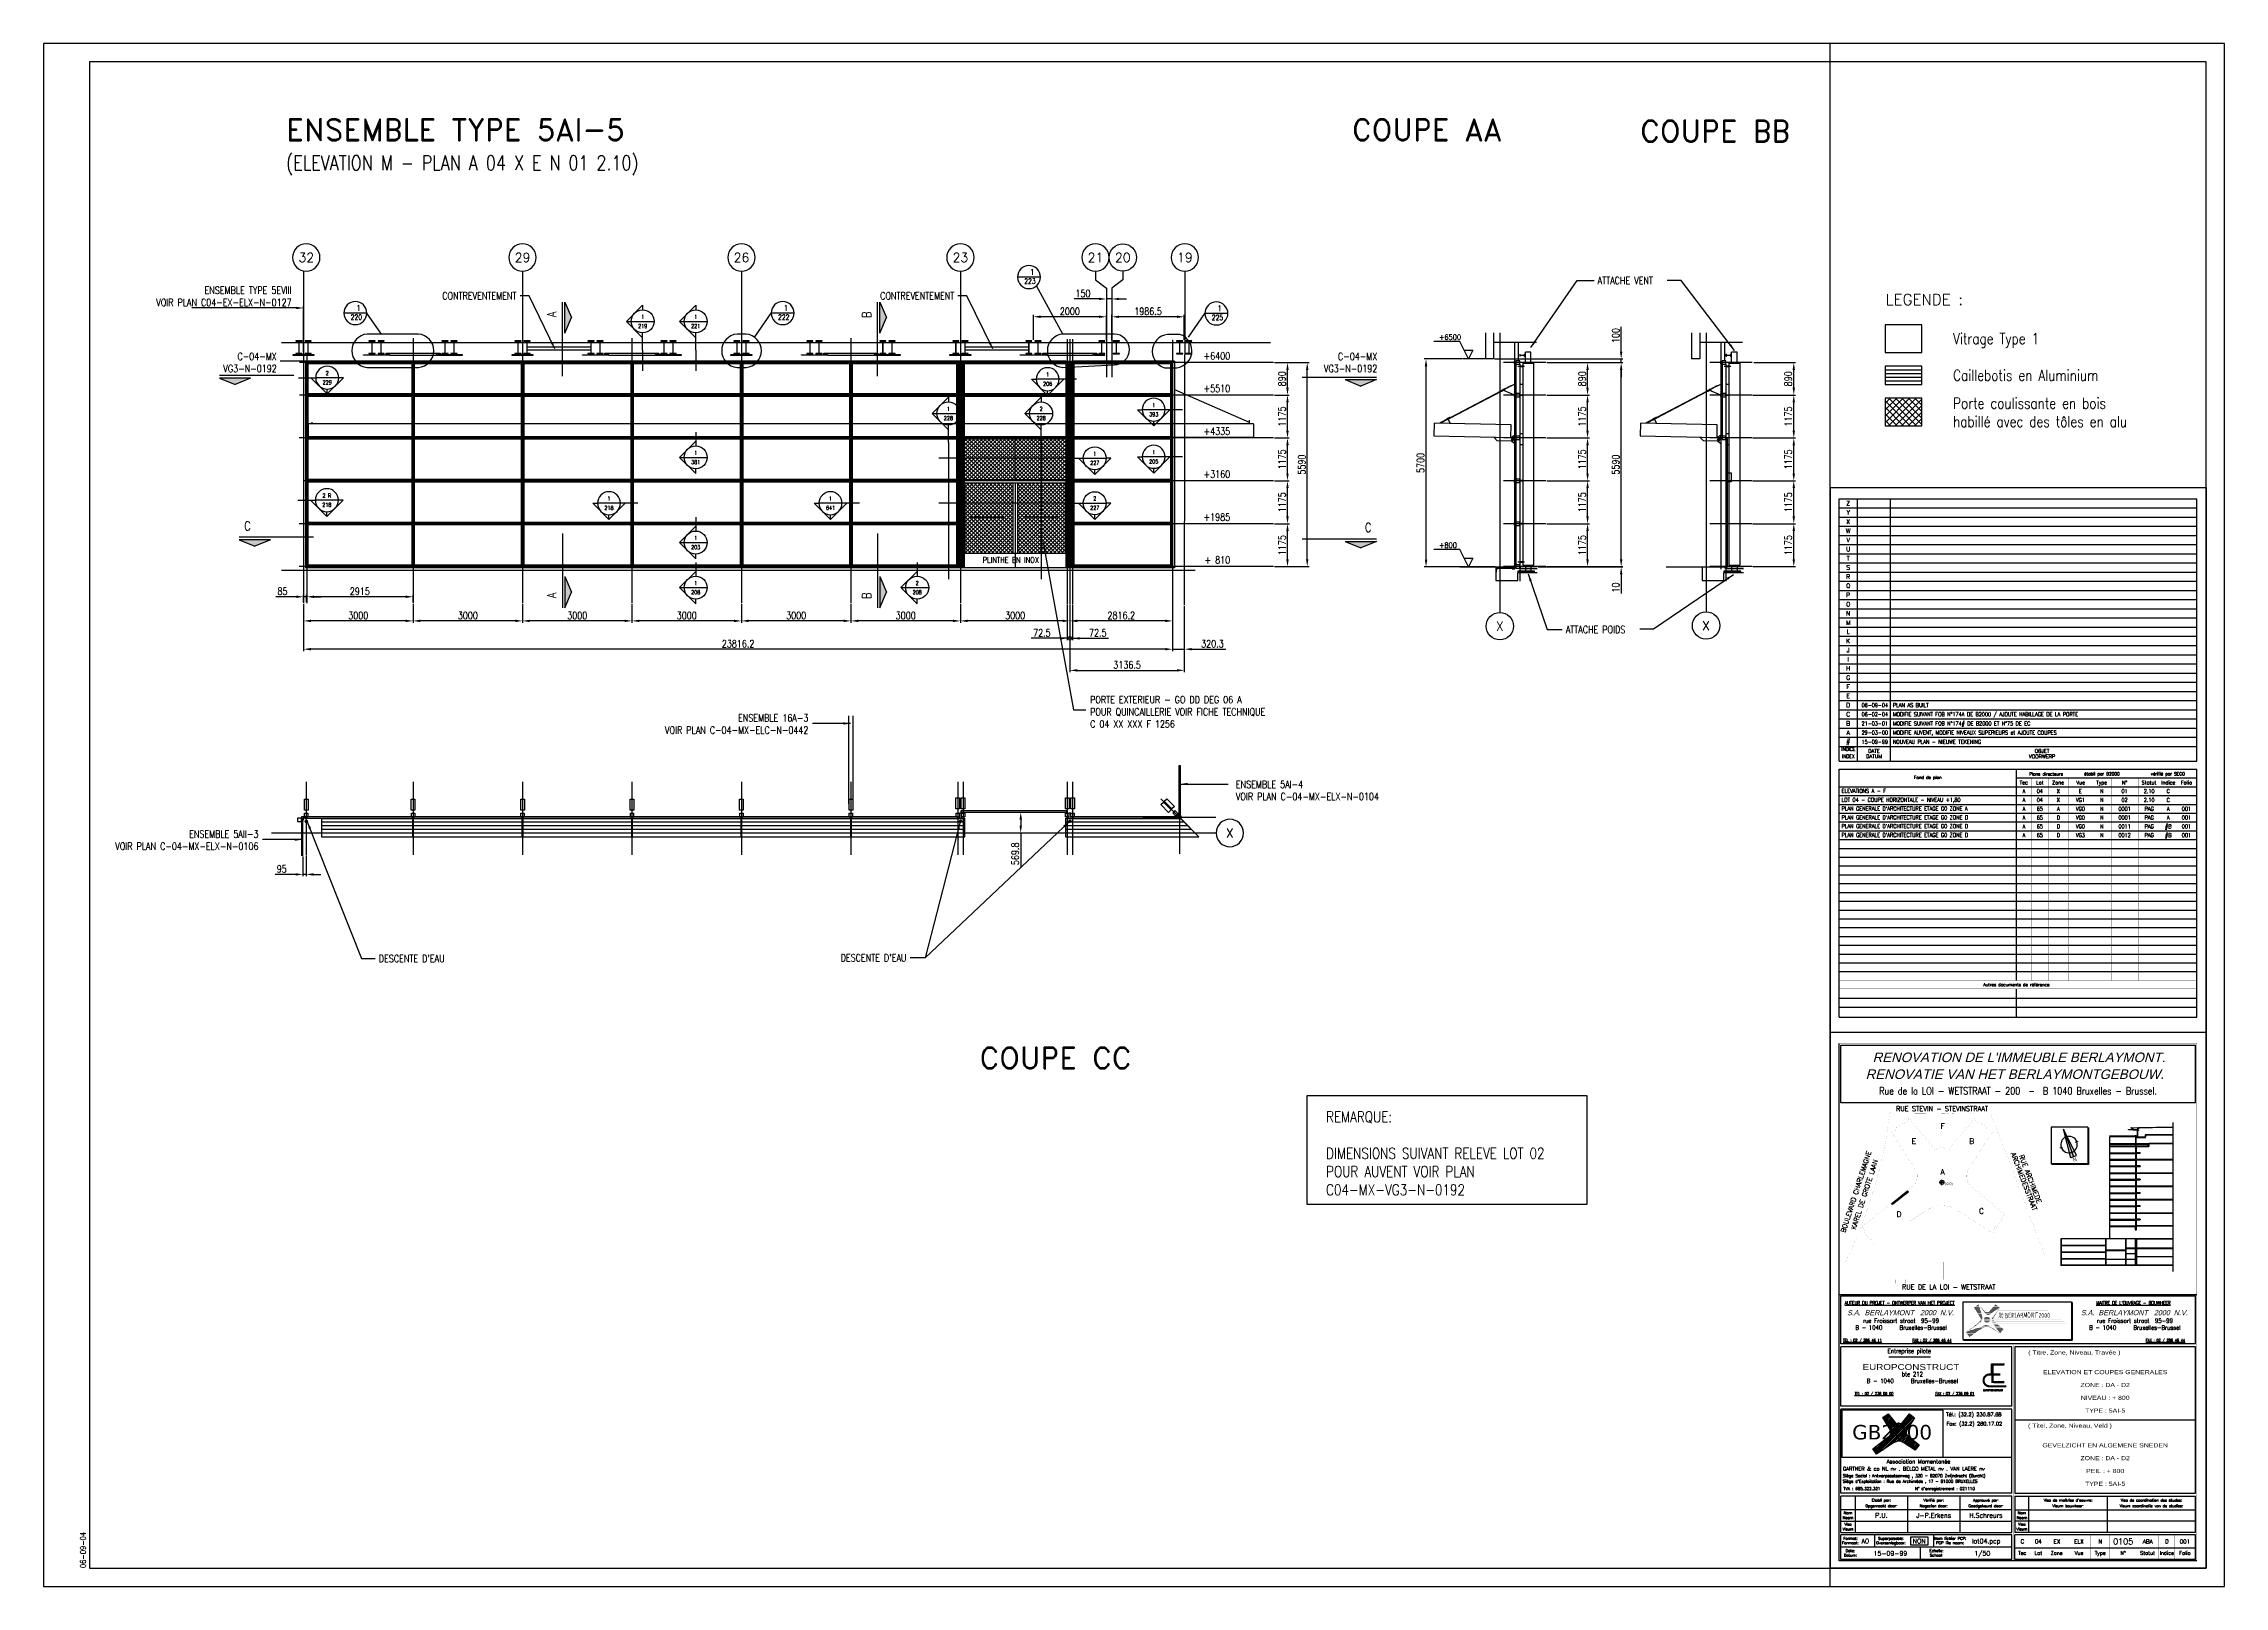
# Paper-space layout 'Layout1' of a CAD drawing. Extents: x 0 to 1189, y 0 to 841.
# The model-space entities are those that its viewports show. They can reach past a viewport. Long polylines and large blocks are cut down to what shows.
import ezdxf
from ezdxf.enums import TextEntityAlignment as Align

# ---------------------------------------------------------------- set-up
doc = ezdxf.new("R2010")
doc.units = 0
doc.header["$LTSCALE"] = 500
doc.header["$MEASUREMENT"] = 0
for name, pattern in [('AXES', [2, 1.25, -0.25, 0.25, -0.25]), ('AXES2', [1.125, 0.75, -0.125, 0.125, -0.125]), ('AXESX2', [4, 2.5, -0.5, 0.5, -0.5]), ('CACHE', [0.375, 0.25, -0.125]), ('CACHE2', [0.1875, 0.125, -0.0625]), ('CONTINU', [0])]:
    doc.linetypes.add(name, pattern=pattern)
doc.layers.get('0').update_dxf_attribs({"linetype": 'CONTINUOUS'})
doc.layers.get('DEFPOINTS').update_dxf_attribs({"linetype": 'CONTINUOUS'})
for name, color, linetype in [('ALU-VIEW', 5, 'CONTINUOUS'), ('ATT', 3, 'CONTINUOUS'), ('CEN-1', 1, 'AXES2'), ('CEN-2', 1, 'AXES'), ('CEN-3', 2, 'AXESX2'), ('DAS-1', 1, 'CACHE2'), ('DAS-2', 1, 'CACHE'), ('DIM', 6, 'CONTINUOUS'), ('FRAME', 7, 'CONTINU'), ('FRAME-1', 4, 'CONTINUOUS'), ('FRAME-2', 1, 'CONTINUOUS'), ('GB_010_RED', 1, 'CONTINUOUS'), ('GB_025_YELLOW', 2, 'CONTINUOUS'), ('GB_035_GREEN', 3, 'CONTINUOUS'), ('HATCH', 1, 'CONTINUOUS'), ('HT_HATCH', 1, 'CONTINUOUS'), ('STAAL', 135, 'CONTINUOUS'), ('STEEL-VIEW', 1, 'CONTINUOUS'), ('STR', 4, 'CONTINUOUS'), ('THIN-LINE', 1, 'CONTINUOUS'), ('TXT', 7, 'CONTINUOUS'), ('VIEWPORTS', 7, 'CONTINUOUS')]:
    doc.layers.add(name, color=color, linetype=linetype)
doc.styles.add('CARTO', font='COMPLEX.SHX', dxfattribs={"height": 1.5})
doc.styles.add('CARTO2', font='SAS_____.PFB')
doc.styles.add('ROMAND', font='ROMAND')
doc.styles.add('ROMANT', font='romant.shx', dxfattribs={"height": 5})
doc.styles.add('SIMPLEX', font='SIMPLEX', dxfattribs={"width": 0.8})
doc.dimstyles.new('LEADER', dxfattribs={"dimscale": 50, "dimtxt": 4, "dimasz": 4, "dimexe": 1, "dimexo": 1.5, "dimgap": 2, "dimtad": 0, "dimdec": 1, "dimtxsty": 'SIMPLEX', "dimcen": 2.5, "dimclrd": 1, "dimclre": 1, "dimclrt": 256, "dimazin": 3, "dimtfac": 1, "dimtmove": 0, "dimatfit": 3, "dimtolj": 1})
doc.dimstyles.get("Standard").update_dxf_attribs({"dimscale": 50, "dimtxt": 4, "dimasz": 4, "dimexe": 1, "dimexo": 0.5, "dimgap": 1, "dimtad": 1, "dimdec": 1, "dimtxsty": 'SIMPLEX', "dimcen": 2.5, "dimclrd": 1, "dimclre": 1, "dimclrt": 6, "dimazin": 3, "dimtfac": 1, "dimtmove": 0, "dimatfit": 3, "dimtolj": 1})

# ---------------------------------------------------------------- blocks, each defined once
blk = doc.blocks.new('INDEX')
at = {"layer": 'FRAME', "color": 6, "style": 'SIMPLEX', "width": 0.8}
blk.add_attdef('DATE#', text='', height=2.2, dxfattribs=at).set_placement((9.4, 2.5), align=Align.MIDDLE_CENTER)
blk.add_attdef('OBJET#', text='', height=2.2, dxfattribs=at).set_placement((19.3, 2.5), align=Align.MIDDLE_LEFT)
blk = doc.blocks.new('A0')
at = {"layer": 'FRAME-1'}
for p, q in [((1179, 831), (25, 831)), ((25, 831), (25, 10)), ((1179, 10), (1179, 831)), ((25, 10), (1179, 10))]:
    blk.add_line(p, q, dxfattribs=at)
at = {"layer": 'FRAME-2'}
for p, q in [((1189, 841), (0, 841)), ((0, 841), (0, 0)), ((974, 0), (974, 841)), ((1189, 0), (1189, 841)), ((0, 0), (1189, 0))]:
    blk.add_line(p, q, dxfattribs=at)
at = {"layer": 'TXT', "style": 'SIMPLEX', "width": 0.8}
blk.add_attdef('INTERNAL', (23, 10), '', height=3, rotation=90, dxfattribs=at)
blk = doc.blocks.new('SOCLE')
at = {"const_width": 5}
for points in [[(-5722, -11473), (-5722, -11042), (-6760, -11042), (-6760, -9022), (-10933, -9022), (-9728, -6379), (-9309, -5333), (-8905, -4277), (-8558, -3306), (-8306, -2572), (-8070, -1835), (-7730, -773), (-7452, 162), (-7175, 1179), (-6922, 2200), (-6699, 3151), (-6578, 3720), (-6478, 4223), (-6479, 4222), (-6346, 4962), (-6257, 5511), (-6177, 6061), (-6064, 6867), (-5947, 7916), (-5574, 7885), (-5217, 7881), (-4858, 7881), (-4498, 7882), (-4137, 7885), (-3776, 7874), (-3417, 7871), (-3057, 7869), (-2698, 7869), (-2338, 7868), (-1619, 7870), (-1259, 7876), (-898, 7875), (-536, 7878), (-177, 7871), (183, 7866), (541, 7872), (905, 7858), (1265, 7867), (1622, 7856), (1984, 7857), (2341, 7839), (2703, 7844), (3063, 7840), (3421, 7882), (3788, 7854), (4211, 7861), (4973, 7849), (5530, 7843), (5729, 7327), (5897, 6874), (6057, 6467), (6209, 6065), (6404, 5572), (6541, 5229), (6737, 4724), (6864, 4387), (6988, 4049), (7119, 3715), (7261, 3384), (7385, 3044), (7513, 2709), (7641, 2372), (7764, 2032), (7898, 1701), (8030, 1365), (8160, 1029), (8288, 694), (8347, 523), (8529, 12), (8769, -668), (9035, -1334), (9304, -2001), (9544, -2680), (9820, -3345), (10040, -4034), (10319, -4697), (10577, -5368), (10849, -6037), (11096, -6714), (11729, -8350)], [(-660, -11473), (-660, -11042), (180, -11042), (180, -9022), (11920, -9022)], [(-4557, -11473), (-4557, -11042), (-5312, -11042), (-5312, -11473)], [(-2255, -11473), (-2255, -11042), (-4137, -11042), (-4137, -11473)]]:
    blk.add_lwpolyline(points, dxfattribs=at)
blk = doc.blocks.new('KOP1')
at = {"layer": 'GB_010_RED'}
h = blk.add_hatch(dxfattribs=at)
h.set_pattern_fill('ANSI31', color=256, scale=5, style=0)
h.set_pattern_definition([(45, (-838, -3.101), (-0.44194174, 0.44194174), [])])
h.paths.add_polyline_path([(-163, 75.6), (-158.9, 81.9), (-161.7, 84.1), (-166.1, 78.6), (-167.6, 79.2), (-169, 78.6), (-173.4, 84.1), (-176.3, 82), (-172.2, 75.6, -0.38387), (-172.8, 71.9), (-181.7, 64.9), (-179.7, 62), (-170.4, 68.2, -0.300151), (-164.8, 68.3), (-158.7, 64.3), (-158, 65), (-156.5, 67.1), (-162.4, 71.9, -0.387119)])
at = {"layer": 'FRAME', "color": 3}
for p, q in [((-205, 589), (-205, 0)), ((-205, 589), (0, 589)), ((-200, 582.9), (-5, 582.9)), ((-200, 439.9), (-200, 582.9)), ((-5, 439.9), (-5, 582.9)), ((0, 589), (0, 0)), ((-200, 439.9), (-5, 439.9)), ((-200, 435.5), (-5, 435.5)), ((-200, 300.3), (-200, 435.5)), ((-5, 300.3), (-5, 435.5)), ((-200, 300.3), (-5, 300.3)), ((0, 292), (-205, 292)), ((-200, 3.9), (-200, 285.9)), ((-199.2, 285.1), (-5.8, 285.1)), ((-199.2, 253.6), (-199.2, 285.1)), ((-5.8, 253.6), (-5.8, 285.1)), ((-5.8, 253.6), (-199.2, 253.6)), ((-200, 149.2), (-5, 149.2)), ((-199.2, 148.4), (-5.8, 148.4)), ((-199.2, 122.2), (-199.2, 148.4)), ((-132.6, 145.2), (-73.4, 145.2)), ((-132.6, 145.2), (-132.6, 124.6)), ((-73.4, 145.2), (-73.4, 124.6)), ((-73, 144.8), (-73, 124.2)), ((-5.8, 122.2), (-5.8, 148.4)), ((-5.8, 122.2), (-199.2, 122.2)), ((-199.2, 88.2), (-199.2, 120.6)), ((-105.8, 120.6), (-199.2, 120.6)), ((-132.6, 124.6), (-73.4, 124.6)), ((-132.2, 124.2), (-73, 124.2)), ((-105.8, 88.2), (-105.8, 120.6)), ((-5.8, 120.6), (-104.2, 120.6)), ((-104.2, 120.6), (-104.2, 40.8)), ((-5.8, 40.8), (-5.8, 120.6)), ((-105.8, 88.2), (-199.2, 88.2)), ((-105.8, 86.6), (-199.2, 86.6)), ((-199.2, 40.8), (-199.2, 86.6)), ((-105.8, 40.8), (-105.8, 86.6)), ((-104.2, 80.7), (-5.8, 80.7)), ((-105.8, 40.8), (-199.2, 40.8)), ((-105.8, 39.2), (-199.2, 39.2)), ((-105.8, 39.2), (-199.2, 39.2)), ((-105.8, 39.2), (-199.2, 39.2)), ((-199.2, 19.4), (-199.2, 39.2)), ((-191.2, 19.4), (-191.2, 39.2)), ((-162.7, 39.2), (-162.7, 19.4)), ((-134.3, 39.2), (-134.3, 19.4)), ((-105.8, 39.2), (-124.4, 39.2)), ((-105.8, 40.8), (-120.9, 40.8)), ((-105.8, 19.4), (-105.8, 39.2)), ((-104.2, 40.8), (-5.8, 40.8)), ((-104.2, 39.2), (-5.8, 39.2)), ((-104.2, 39.2), (-11.7, 39.2)), ((-104.2, 39.2), (-11.7, 39.2)), ((-104.2, 39.2), (-104.2, 19.4)), ((-96.6, 19.4), (-96.6, 39.2)), ((-53.7, 19.4), (-53.7, 39.2)), ((-5.8, 19.4), (-5.8, 39.2)), ((-162.7, 31.7), (-199.2, 31.7)), ((-199.2, 25.6), (-105.8, 25.6)), ((-134.3, 31.7), (-162.7, 31.7)), ((-105.8, 31.7), (-134.3, 31.7)), ((-104.2, 31.7), (-76.7, 31.7)), ((-5.8, 25.6), (-104.2, 25.6)), ((-76.7, 31.7), (-48.2, 31.7)), ((-48.2, 31.7), (-5.8, 31.7)), ((-199.2, 19.4), (-105.8, 19.4)), ((-105.8, 18.1), (-199.2, 18.1)), ((-199.2, 4.6), (-199.2, 18.1)), ((-180.6, 11.3), (-180.6, 18.1)), ((-148.4, 11.3), (-148.4, 18.1)), ((-105.8, 4.6), (-105.8, 18.1)), ((-5.8, 19.4), (-104.2, 19.4)), ((-5.8, 18.1), (-104.2, 18.1)), ((-104.2, 4.6), (-104.2, 18.1)), ((-5.8, 4.6), (-5.8, 18.1)), ((0, 0), (-205, 0)), ((-5, 3.9), (-200, 3.9)), ((-105.8, 11.3), (-199.2, 11.3)), ((-105.8, 4.6), (-199.2, 4.6)), ((-155.6, 4.6), (-155.6, 11.3)), ((-5.8, 10.8), (-104.2, 10.8)), ((-5.8, 4.6), (-104.2, 4.6))]:
    blk.add_line(p, q, dxfattribs=at)
at = {"layer": 'FRAME', "color": 2}
for p, q in [((-190, 439.9), (-190, 582.9)), ((-172, 439.9), (-172, 582.9)), ((-200, 447.9), (-5, 447.9)), ((-103.4, 320.3), (-103.4, 435.5)), ((-103.4, 430.7), (-5, 430.7)), ((-200, 425.9), (-5, 425.9)), ((-103.4, 300.3), (-103.4, 315.7)), ((-172.9, 115.2), (-150.2, 115.2))]:
    blk.add_line(p, q, dxfattribs=at)
at = {"layer": 'FRAME', "color": 1}
for p, q in [((-200, 577.9), (-5, 577.9)), ((-200, 572.9), (-5, 572.9)), ((-200, 567.9), (-5, 567.9)), ((-200, 562.9), (-5, 562.9)), ((-200, 557.9), (-5, 557.9)), ((-200, 552.9), (-5, 552.9)), ((-200, 547.9), (-5, 547.9)), ((-200, 542.9), (-5, 542.9)), ((-200, 537.9), (-5, 537.9)), ((-200, 532.9), (-5, 532.9)), ((-200, 527.9), (-5, 527.9)), ((-200, 522.9), (-5, 522.9)), ((-200, 517.9), (-5, 517.9)), ((-200, 512.9), (-5, 512.9)), ((-200, 507.9), (-5, 507.9)), ((-200, 502.9), (-5, 502.9)), ((-200, 497.9), (-5, 497.9)), ((-200, 492.9), (-5, 492.9)), ((-200, 487.9), (-5, 487.9)), ((-200, 482.9), (-5, 482.9)), ((-200, 477.9), (-5, 477.9)), ((-200, 472.9), (-5, 472.9)), ((-200, 467.9), (-5, 467.9)), ((-200, 462.9), (-5, 462.9)), ((-200, 457.9), (-5, 457.9)), ((-200, 452.9), (-5, 452.9)), ((-200, 421.1), (-5, 421.1)), ((-200, 416.3), (-5, 416.3)), ((-200, 411.5), (-5, 411.5)), ((-200, 406.7), (-5, 406.7)), ((-200, 401.9), (-5, 401.9)), ((-200, 397.1), (-5, 397.1)), ((-200, 392.3), (-5, 392.3)), ((-200, 387.5), (-5, 387.5)), ((-200, 382.7), (-5, 382.7)), ((-200, 377.9), (-5, 377.9)), ((-200, 373.1), (-5, 373.1)), ((-200, 368.3), (-5, 368.3)), ((-200, 363.5), (-5, 363.5)), ((-200, 358.7), (-5, 358.7)), ((-200, 353.9), (-5, 353.9)), ((-200, 349.1), (-5, 349.1)), ((-200, 344.3), (-5, 344.3)), ((-200, 339.5), (-5, 339.5)), ((-200, 334.7), (-5, 334.7)), ((-200, 329.9), (-5, 329.9)), ((-200, 325.1), (-5, 325.1)), ((-200, 310.7), (-5, 310.7)), ((-200, 305.7), (-5, 305.7)), ((-84.4, 240.3), (-84.4, 220.3)), ((-64.4, 240.3), (-84.4, 240.3)), ((-64.4, 240.3), (-64.4, 220.3)), ((-64, 239.9), (-64.4, 239.9)), ((-64, 239.9), (-64, 219.9)), ((-42.3, 238.9), (-42.3, 239.1)), ((-42.3, 239.1), (-42.2, 239.1)), ((-40.8, 238.8), (-42.3, 238.9)), ((-42.2, 239.1), (-42.2, 239)), ((-42.2, 239), (-40.7, 239)), ((-40.8, 239.7), (-40.8, 240.1)), ((-40.8, 240.1), (-40.6, 240.1)), ((-40.2, 239.7), (-40.8, 239.7)), ((-37.3, 238.8), (-40.8, 238.8)), ((-40.8, 238.8), (-40.8, 238.8)), ((-40.8, 238.8), (-40.8, 238.8)), ((-40.7, 239), (-40.7, 239.1)), ((-40.7, 239.1), (-40.2, 239.1)), ((-40.7, 239), (-40.7, 239)), ((-40.6, 240.1), (-40.6, 239.8)), ((-40.6, 239.8), (-40.2, 239.8)), ((-40.2, 239.8), (-40.1, 240)), ((-40.2, 239.1), (-40.2, 239.7)), ((-40.1, 240), (-18.1, 240.4)), ((-37.2, 239.9), (-40, 239.8)), ((-40, 239.8), (-40, 238.9)), ((-40, 238.9), (-36.9, 238.9)), ((-37.3, 238.5), (-37.3, 238.8)), ((-37.3, 236), (-37.3, 238.5)), ((-36.9, 238.5), (-37.3, 238.5)), ((-37.2, 239.5), (-37.2, 239.9)), ((-36.9, 239.5), (-37.2, 239.5)), ((-37.2, 236), (-37.2, 238.5)), ((-18.1, 240.3), (-36.9, 239.9)), ((-36.9, 239.9), (-36.9, 239.5)), ((-36.9, 238.9), (-36.9, 238.5)), ((-18.1, 242.8), (-18.1, 161.7)), ((-79.6, 229), (-78.2, 229.5)), ((-71.2, 232.1), (-69.7, 232.7)), ((-52.7, 235.6), (-38.5, 235.6)), ((-52.7, 235.4), (-38.5, 235.4)), ((-52.7, 235.1), (-52.7, 179.5)), ((-38.5, 235.1), (-52.7, 235.1)), ((-52.7, 231.5), (-38.5, 231.5)), ((-52.7, 231.1), (-38.5, 231.1)), ((-52.7, 230.2), (-38.5, 230.2)), ((-52.7, 229.7), (-38.5, 229.7)), ((-52.7, 226.4), (-38.5, 226.4)), ((-52.7, 226), (-38.5, 226)), ((-47.1, 231.5), (-38.5, 231.5)), ((-47.1, 231.1), (-38.5, 231.1)), ((-47.1, 230.2), (-38.5, 230.2)), ((-47.1, 229.7), (-38.5, 229.7)), ((-46.5, 235.4), (-46.5, 235.6)), ((-38.5, 235.9), (-38.5, 235.9)), ((-38.5, 235.9), (-38.5, 235.9)), ((-38.5, 235.9), (-38.5, 235.9)), ((-38.4, 235.9), (-38.5, 235.9)), ((-38.5, 235.9), (-38.5, 234.7)), ((-38.5, 235.9), (-38.5, 234.7)), ((-38.5, 235.6), (-38.5, 235.4)), ((-38.5, 234.7), (-38.5, 234.6)), ((-38.5, 234.6), (-38.5, 231.5)), ((-38.5, 234.6), (-38.5, 231.5)), ((-38.5, 234.6), (-38.2, 234.6)), ((-38.5, 234.6), (-38.2, 234.6)), ((-38.5, 231.5), (-31.2, 231.5)), ((-38.5, 231.1), (-38.5, 230.2)), ((-38.5, 229.7), (-38.5, 226.4)), ((-38.5, 226), (-38.5, 222.8)), ((-38.4, 235.4), (-38.4, 235.9)), ((-38.4, 235.4), (-38.4, 235.9)), ((-37.4, 235.4), (-38.4, 235.4)), ((-37.4, 235.4), (-38.4, 235.4)), ((-38.2, 235.3), (-37.4, 235.3)), ((-38.2, 235.3), (-37.4, 235.3)), ((-38.2, 234.9), (-38.2, 235.3)), ((-38.2, 234.9), (-38.2, 235.3)), ((-37.4, 234.9), (-38.2, 234.9)), ((-37.4, 234.9), (-38.2, 234.9)), ((-38.2, 234.7), (-33, 234.7)), ((-38.2, 234.7), (-33, 234.7)), ((-38.2, 234.6), (-38.2, 234.7)), ((-38.2, 234.6), (-38.2, 234.7)), ((-38.2, 234.6), (-38.2, 231.5)), ((-38.2, 234.6), (-38.2, 231.5)), ((-38.2, 231.5), (-31.2, 231.5)), ((-38.2, 231.1), (-31.9, 231.1)), ((-38.2, 231.1), (-31.9, 231.1)), ((-38.2, 231.1), (-38.2, 230.2)), ((-38.2, 230.2), (-31.9, 230.2)), ((-38.2, 230.2), (-31.9, 230.2)), ((-38, 229.7), (-31.2, 229.7)), ((-38, 229.7), (-31.2, 229.7)), ((-38, 226.4), (-38, 229.7)), ((-36, 226.4), (-38, 226.4)), ((-38, 226.2), (-36, 226.2)), ((-38, 222.8), (-38, 226.2)), ((-37.2, 236), (-37.5, 236)), ((-37.2, 236), (-37.4, 236)), ((-37.4, 236), (-37.4, 235.4)), ((-37.4, 235.8), (-37.4, 235.4)), ((-37.4, 235.3), (-37.4, 234.9)), ((-37.4, 235.3), (-37.4, 234.9)), ((-37.2, 234.9), (-37.2, 236)), ((-37.2, 234.9), (-37.2, 236)), ((-33.1, 234.9), (-37.2, 234.9)), ((-33.1, 234.9), (-37.2, 234.9)), ((-36, 226.4), (-36, 226.2)), ((-33.1, 236.3), (-19.4, 236.3)), ((-33.1, 236.3), (-18.1, 236.3)), ((-33.1, 236.3), (-33.1, 234.9)), ((-33.1, 236.3), (-33.1, 234.9)), ((-33, 236.2), (-18.1, 236.2)), ((-33, 236.2), (-31.2, 236.2)), ((-33, 236.2), (-33, 236.2)), ((-33, 236.2), (-33, 236.2)), ((-33, 234.7), (-33, 236.2)), ((-33, 234.7), (-33, 236.2)), ((-31.9, 231.1), (-31.9, 230.2)), ((-31.4, 231.5), (-18.1, 231.5)), ((-31.2, 236.2), (-31, 236.2)), ((-31.2, 236.2), (-31, 236.2)), ((-18.1, 231.4), (-31.2, 231.4)), ((-31.2, 231.4), (-31.2, 229.7)), ((-31.2, 231.4), (-31.2, 231.1)), ((-31.2, 230.8), (-31.2, 229.7)), ((-64.4, 220.3), (-84.4, 220.3)), ((-84, 220.3), (-84, 219.9)), ((-64, 219.9), (-84, 219.9)), ((-52.7, 222.8), (-38.5, 222.8)), ((-52.7, 222.4), (-38.5, 222.4)), ((-52.7, 219.2), (-38.5, 219.2)), ((-52.7, 218.8), (-38.5, 218.8)), ((-52.7, 215.5), (-38.5, 215.5)), ((-52.7, 215.1), (-38.5, 215.1)), ((-38.5, 222.4), (-38.5, 219.2)), ((-38.5, 218.8), (-38.5, 215.5)), ((-38.5, 215.1), (-38.5, 211.9)), ((-38, 222.8), (-18.1, 222.8)), ((-38, 222.6), (-18.1, 222.6)), ((-38, 219.2), (-38, 222.6)), ((-36, 219.2), (-38, 219.2)), ((-38, 218.9), (-36, 218.9)), ((-38, 215.5), (-38, 218.9)), ((-38, 215.5), (-18.1, 215.5)), ((-38, 215.5), (-35.4, 215.5)), ((-38, 215.3), (-18.1, 215.3)), ((-38, 211.9), (-38, 215.3)), ((-36, 219.2), (-36, 218.9)), ((-52.7, 211.9), (-38.5, 211.9)), ((-52.7, 211.5), (-38.5, 211.5)), ((-52.7, 208.3), (-38.5, 208.3)), ((-52.7, 207.9), (-38.5, 207.9)), ((-52.7, 204.6), (-38.5, 204.6)), ((-52.7, 204.2), (-38.5, 204.2)), ((-38.5, 211.5), (-38.5, 208.3)), ((-38.5, 207.9), (-38.5, 204.6)), ((-38.5, 204.2), (-38.5, 201)), ((-36, 211.9), (-38, 211.9)), ((-38, 211.7), (-36, 211.7)), ((-38, 208.3), (-38, 211.7)), ((-38, 208.3), (-18.1, 208.3)), ((-38, 208), (-18.1, 208)), ((-38, 204.6), (-38, 208)), ((-36, 204.6), (-38, 204.6)), ((-38, 204.4), (-36, 204.4)), ((-38, 201), (-38, 204.4)), ((-36, 211.9), (-36, 211.7)), ((-36, 204.6), (-36, 204.4)), ((-52.7, 201), (-38.5, 201)), ((-52.7, 200.6), (-38.5, 200.6)), ((-52.7, 197.4), (-38.5, 197.4)), ((-52.7, 197), (-38.5, 197)), ((-52.7, 193.7), (-38.5, 193.7)), ((-52.7, 193.4), (-38.5, 193.4)), ((-38.5, 200.6), (-38.5, 197.4)), ((-38.5, 197), (-38.5, 193.7)), ((-38.5, 193.4), (-38.5, 190.1)), ((-38, 201), (-18.1, 201)), ((-38, 197.4), (-38, 200.8)), ((-38, 200.8), (-18.1, 200.8)), ((-36, 197.4), (-38, 197.4)), ((-38, 197.2), (-36, 197.2)), ((-38, 193.7), (-38, 197.2)), ((-38, 193.7), (-18.1, 193.7)), ((-38, 193.5), (-18.1, 193.5)), ((-38, 190.1), (-38, 193.5)), ((-36, 197.4), (-36, 197.2)), ((-18.1, 179.5), (-79.1, 179.5)), ((-79.1, 179.5), (-79.1, 165)), ((-43.9, 179.4), (-78.9, 179.4)), ((-78.9, 179.4), (-78.9, 168.6)), ((-78.9, 179.4), (-78.9, 175.8)), ((-54.8, 179.4), (-54.8, 175.8)), ((-54.6, 179.4), (-54.6, 173.2)), ((-52.7, 190.1), (-38.5, 190.1)), ((-52.7, 189.7), (-38.5, 189.7)), ((-52.7, 186.5), (-38.5, 186.5)), ((-52.7, 186.1), (-38.7, 186.1)), ((-18.1, 179.5), (-47.1, 179.5)), ((-43.9, 179.4), (-43.9, 173.2)), ((-43.7, 179.4), (-43.7, 174.3)), ((-38.7, 179.4), (-43.7, 179.4)), ((-38.7, 186.1), (-38.7, 184.3)), ((-38.7, 184.3), (-38, 184.3)), ((-38.7, 179.4), (-38.7, 174.3)), ((-38.5, 189.7), (-38.5, 186.5)), ((-36, 190.1), (-38, 190.1)), ((-38, 189.9), (-36, 189.9)), ((-38, 186.5), (-38, 189.9)), ((-18.1, 186.5), (-38, 186.5)), ((-18.1, 186.3), (-38, 186.3)), ((-38, 184.3), (-38, 186.3)), ((-38, 179.4), (-18.1, 179.4)), ((-38, 179.4), (-38, 174.3)), ((-36, 190.1), (-36, 189.9)), ((-54.8, 175.8), (-78.9, 175.8)), ((-54.8, 175.6), (-78.9, 175.6)), ((-78.9, 175.6), (-78.9, 172.2)), ((-54.8, 172.2), (-78.9, 172.2)), ((-54.8, 172), (-78.9, 172)), ((-78.9, 172), (-78.9, 165.1)), ((-54.8, 168.6), (-78.9, 168.6)), ((-54.8, 168.4), (-78.9, 168.4)), ((-78.9, 168.4), (-78.9, 168.3)), ((-54.8, 175.8), (-65.5, 175.8)), ((-54.8, 175.6), (-65.5, 175.6)), ((-54.8, 175.6), (-54.8, 172.2)), ((-54.8, 172), (-54.8, 168.6)), ((-54.8, 168.4), (-54.8, 165)), ((-43.9, 173.2), (-54.6, 173.2)), ((-54.6, 173.1), (-43.9, 173.1)), ((-54.6, 173.1), (-54.6, 168.2)), ((-43.9, 168.2), (-54.6, 168.2)), ((-43.9, 168.1), (-54.6, 168.1)), ((-54.6, 168.1), (-54.6, 165)), ((-43.9, 173.2), (-47.1, 173.2)), ((-43.9, 173.1), (-43.9, 168.2)), ((-43.9, 168.1), (-43.9, 165.1)), ((-38.7, 174.3), (-43.7, 174.3)), ((-43.7, 174.2), (-43.7, 171.2)), ((-43.7, 174.2), (-38.7, 174.2)), ((-43.7, 171.2), (-43.7, 168.2)), ((-38.7, 171.2), (-43.7, 171.2)), ((-38.7, 171.2), (-43.7, 171.2)), ((-38.7, 168.2), (-43.7, 168.2)), ((-43.7, 168.1), (-43.7, 165.1)), ((-38.7, 168.1), (-43.7, 168.1)), ((-38.7, 174.2), (-38.7, 171.2)), ((-38.7, 171.2), (-38.7, 168.2)), ((-38.7, 168.1), (-38.7, 165.1)), ((-18.1, 174.3), (-38, 174.3)), ((-38, 174.2), (-18.1, 174.2)), ((-38, 174.2), (-38, 169.9)), ((-38, 169.9), (-18.1, 169.9)), ((-38, 169.8), (-18.1, 169.8)), ((-38, 169.8), (-38, 165.1)), ((-43.7, 165), (-79.1, 165)), ((-43.9, 165.1), (-78.9, 165.1)), ((-18.1, 165.1), (-43.7, 165.1)), ((-18.1, 165), (-43.7, 165))]:
    blk.add_line(p, q, dxfattribs=at)
at = {"layer": 'FRAME', "color": 1, "ltscale": 0.5}
for p, q in [((-73.8, 223.7), (-77.8, 239.2)), ((-77.8, 239.2), (-73.2, 226.8)), ((-70.7, 224.8), (-77.8, 239.2)), ((-73, 226.3), (-72.2, 224.2)), ((-72.3, 224.2), (-73.8, 223.7)), ((-73.8, 223.7), (-73.7, 223.7)), ((-72.2, 224.3), (-70.7, 224.8))]:
    blk.add_line(p, q, dxfattribs=at)
at = {"layer": 'FRAME', "color": 6}
for p, q in [((-142.6, 210.2), (-145.5, 210.2)), ((-142.6, 210.2), (-145.5, 210.2)), ((-144, 208.8), (-144, 211.7)), ((-144, 208.8), (-144, 211.7))]:
    blk.add_line(p, q, dxfattribs=at)
at = {"layer": 'FRAME'}
for p, q in [((-73.4, 144.8), (-73, 144.8)), ((-132.2, 124.6), (-132.2, 124.2))]:
    blk.add_line(p, q, dxfattribs=at)
at = {"layer": 'FRAME', "color": 2}
for points, const_width in [([(-95.2, 320.3), (-95.2, 430.7)], 0.1), ([(-86.1, 320.3), (-86.1, 430.7)], 0.1), ([(-75, 320.3), (-75, 430.7)], 0.1), ([(-62, 430.7), (-62, 320.3)], 0.1), ([(-51.7, 430.7), (-51.7, 320.3)], 0.1), ([(-37, 320.3), (-37, 430.7)], 0.1), ([(-24.9, 320.3), (-24.9, 430.7)], 0.1), ([(-16.4, 320.3), (-16.4, 430.7)], 0.1), ([(-200, 320.3), (-5, 320.3)], 0.1), ([(-200, 315.7), (-5, 315.7)], 0.1), ([(-116.4, 106.1), (-116.4, 111.4)], 1.15), ([(-116.4, 110.8), (-109.9, 110.8)], 1.15), ([(-117, 108.4), (-117, 111.4), (-109.9, 111.4)], 0.00994), ([(-115.8, 106.1), (-115.8, 110.3)], 0.00994), ([(-115.8, 108.4), (-115.8, 110.3), (-109.9, 110.3)], 0.00994), ([(-118.1, 105.5), (-112.1, 105.5)], 1.15), ([(-118.1, 106.1), (-112.1, 106.1)], 0.00994), ([(-116.4, 100.8), (-116.4, 104.9)], 1.15), ([(-117, 100.8), (-117, 104.9)], 0.00994), ([(-109.9, 100.8), (-117, 100.8)], 0.00994), ([(-109.9, 101.3), (-115.8, 101.3)], 1.15), ([(-115.8, 101.9), (-115.8, 104.9)], 0.00994), ([(-109.9, 101.9), (-115.8, 101.9)], 0.00994)]:
    blk.add_lwpolyline(points, dxfattribs=dict(at, const_width=const_width))
at = {"layer": 'FRAME', "color": 3, "const_width": 0.1}
for points in [[(-200, 285.9), (-5, 285.9)], [(-200, 3.9), (-200, 285.9)], [(-5, 3.9), (-5, 285.9)], [(-5, 252.8), (-200, 252.8)], [(-200, 121.4), (-5, 121.4)], [(-105, 121.4), (-105, 3.9)], [(-200, 87.4), (-105, 87.4)], [(-200, 40), (-5, 40)], [(-5, 18.7), (-200, 18.7)], [(-96, 4.6), (-96, 18.1)], [(-86.9, 4.6), (-86.9, 18.1)], [(-75.8, 4.6), (-75.8, 18.1)], [(-62.8, 18.1), (-62.8, 4.6)], [(-52.5, 18.1), (-52.5, 4.6)], [(-37.8, 4.6), (-37.8, 18.1)], [(-25.7, 4.6), (-25.7, 18.1)], [(-17.2, 4.6), (-17.2, 18.1)], [(-5, 3.9), (-200, 3.9)]]:
    blk.add_lwpolyline(points, dxfattribs=at)
at = {"layer": 'FRAME', "color": 6, "ltscale": 2, "const_width": 0.024}
blk.add_lwpolyline([(-140.5, 228), (-140.5, 228), (-139.9, 227.4), (-139.7, 227.6), (-140.1, 228), (-140.1, 228), (-140.2, 228.1), (-126.2, 245.1), (-126.2, 245.1), (-126.1, 245.1), (-126.1, 245.1), (-126.1, 245.1), (-125.7, 244.8), (-126.1, 244.3), (-123.7, 242.3), (-123.3, 242.8), (-123.7, 243.1), (-123.7, 243.1), (-119, 239.8), (-119.1, 239.7), (-119.5, 240), (-119.8, 239.5), (-117.2, 237.8), (-116.8, 238.3), (-116.5, 238), (-116.4, 238.1), (-116.4, 238), (-116.4, 238), (-116.3, 237.9), (-129.4, 217.7), (-129.4, 217.7), (-129.8, 216.9), (-129.9, 216.8), (-130.2, 216), (-130.2, 216), (-130.4, 215.1), (-130.4, 215.1), (-130.6, 214.2), (-130.6, 214.2), (-130.6, 213.3), (-130.6, 213.3), (-130.5, 212.4), (-130.5, 212.4), (-130.3, 211.5), (-130.3, 211.4), (-130, 210.6), (-130, 210.6), (-129.6, 209.8), (-129.6, 209.8), (-129.1, 209), (-129.1, 209), (-128.5, 208.3), (-128.5, 208.3), (-127.8, 207.7), (-127.8, 207.7), (-109.1, 192.4), (-109.2, 192.4), (-109.2, 192.3), (-109.5, 191.9), (-110, 192.3), (-112, 189.9), (-111.5, 189.5), (-111.2, 189.9), (-111.1, 189.9), (-114.5, 185.2), (-114.6, 185.3), (-114.3, 185.7), (-114.8, 186), (-116.5, 183.4), (-116, 183), (-116.3, 182.6), (-116.3, 182.6), (-116.3, 182.5), (-135.7, 195), (-135.8, 195.1), (-136.6, 195.5), (-136.6, 195.6), (-137.4, 196), (-137.4, 196), (-138.3, 196.4), (-138.3, 196.4), (-139.2, 196.8), (-139.2, 196.8), (-140.1, 197.1), (-140.2, 197.1), (-141.1, 197.3), (-141.1, 197.3), (-142, 197.4), (-142.1, 197.4), (-143, 197.5), (-143, 197.5), (-144, 197.6), (-144, 197.6), (-145, 197.6), (-145, 197.5), (-145.9, 197.5), (-146, 197.5), (-146.9, 197.3), (-146.9, 197.3), (-147.8, 197.1), (-147.9, 197.1), (-148.8, 196.8), (-148.8, 196.8), (-149.7, 196.5), (-149.7, 196.4), (-150.6, 196.1), (-150.6, 196), (-151.4, 195.6), (-151.4, 195.6), (-152.2, 195.1), (-152.3, 195.1), (-153.1, 194.5), (-153.1, 194.5), (-181.1, 175.8), (-181.1, 175.8), (-181.1, 175.8), (-181.4, 176.3), (-180.9, 176.6), (-182.6, 179.2), (-183.2, 178.8), (-182.9, 178.4), (-183, 178.4), (-186.4, 183), (-186.3, 183.1), (-186, 182.7), (-185.5, 183.1), (-187.4, 185.5), (-187.9, 185.2), (-188.2, 185.6), (-188.2, 185.6), (-188.2, 185.7), (-160.2, 207.7), (-160.2, 207.7), (-159.5, 208.3), (-159.5, 208.3), (-159, 209), (-158.9, 209.1), (-158.5, 209.8), (-158.4, 209.8), (-158.1, 210.6), (-158, 210.6), (-157.8, 211.5), (-157.7, 211.5), (-157.6, 212.4), (-157.6, 212.4), (-157.5, 213.3), (-157.5, 213.3), (-157.5, 214.2), (-157.5, 214.3), (-157.6, 215.1), (-157.6, 215.1), (-157.9, 216), (-157.9, 216), (-158.2, 216.8), (-158.3, 216.9), (-158.7, 217.7), (-158.7, 217.7), (-171.7, 237.9), (-171.7, 238), (-171.7, 238), (-171.6, 238.1), (-171.6, 238), (-171.2, 238.3), (-170.9, 237.8), (-168.2, 239.5), (-168.6, 240), (-169, 239.7), (-169.1, 239.8), (-164.4, 243.1), (-164.4, 243.1), (-164.8, 242.8), (-164.4, 242.3), (-161.9, 244.3), (-162.3, 244.8), (-162, 245.1), (-162, 245.1), (-161.9, 245.1), (-161.9, 245.1), (-161.8, 245.1), (-147.9, 228.1), (-148, 228), (-148, 228), (-148.4, 227.6), (-148.2, 227.4), (-147.5, 228), (-147.5, 228, -0.315385)], format="xyb", close=True, dxfattribs=at)
at = {"layer": 'FRAME', "color": 1}
for points, const_width in [([(-113.1, 136.2), (-113, 136.4), (-113, 136.5), (-112.9, 136.7), (-112.9, 136.8), (-112.8, 136.9), (-112.8, 137), (-112.8, 137.1), (-112.7, 137.2), (-112.7, 137.2), (-112.7, 137.3), (-112.7, 137.3), (-112.6, 137.3), (-112.6, 137.3), (-112.6, 137.3), (-112.6, 137.3), (-112.5, 137.2), (-112.5, 137.2), (-112.5, 137.1), (-112.4, 137), (-112.4, 137), (-112.4, 136.9), (-112.4, 136.9), (-112.3, 136.8), (-112.3, 136.8), (-112.3, 136.7), (-112.3, 136.7), (-112.2, 136.6), (-112.2, 136.6), (-112.2, 136.6), (-112.2, 136.5), (-112.2, 136.5), (-112.2, 136.5), (-112.1, 136.4), (-112.1, 136.4), (-112.1, 136.4), (-112.1, 136.4), (-112.1, 136.3), (-112.1, 136.3), (-112.1, 136.3), (-112.1, 136.3), (-112.1, 136.3), (-112, 136.3), (-112, 136.3), (-112, 136.3), (-112, 136.3), (-112, 136.3), (-112, 136.3), (-112, 136.3), (-112, 136.3), (-112, 136.3), (-112, 136.3), (-112, 136.4), (-112, 136.4), (-112, 136.4), (-112, 136.4), (-112, 136.4), (-112, 136.4), (-112, 136.4), (-112, 136.4), (-112, 136.4), (-112, 136.4), (-112, 136.4), (-112, 136.5), (-112, 136.5), (-112, 136.5), (-112, 136.6), (-112, 136.6), (-112, 136.8), (-111.9, 136.9), (-111.9, 137.1), (-111.9, 137.3), (-111.9, 137.5)], 0.156), ([(-112.3, 138.6), (-112.2, 138.6), (-112.2, 138.6), (-112.2, 138.6), (-112.1, 138.7), (-112.1, 138.7), (-112.1, 138.7), (-112.1, 138.7), (-112, 138.7), (-112, 138.8), (-112, 138.8), (-112, 138.8), (-112, 138.8), (-112, 138.9), (-112, 138.9), (-112, 138.9), (-112, 138.9), (-112, 138.9), (-112, 139), (-112, 139), (-112, 139), (-112, 139), (-112.1, 139.1), (-112.1, 139.1), (-112.1, 139.1), (-112.1, 139.1), (-112.2, 139.1), (-112.2, 139.1), (-112.2, 139.1), (-112.2, 139.1), (-112.3, 139.1), (-112.3, 139.1), (-112.3, 139.1), (-112.4, 139.1), (-112.4, 139.1), (-112.5, 139.1), (-112.5, 139.1), (-112.5, 139.1), (-112.6, 139.1), (-112.6, 139.1), (-112.6, 139.1), (-112.6, 139.1), (-112.7, 139.1), (-112.7, 139), (-112.7, 139), (-112.7, 139), (-112.7, 139), (-112.7, 139), (-112.8, 139), (-112.8, 138.9), (-112.8, 138.9), (-112.8, 138.9), (-112.8, 138.9), (-112.8, 138.8), (-112.8, 138.8), (-112.8, 138.8), (-112.8, 138.8), (-112.8, 138.7), (-112.8, 138.7), (-112.8, 138.7), (-112.8, 138.7), (-112.8, 138.7), (-112.8, 138.6), (-112.8, 138.6), (-112.8, 138.6), (-112.8, 138.6), (-112.7, 138.6), (-112.7, 138.5), (-112.7, 138.5), (-112.7, 138.5), (-112.7, 138.5), (-112.6, 138.5), (-112.6, 138.5), (-112.6, 138.5), (-112.6, 138.4), (-112.5, 138.4), (-112.5, 138.4), (-112.5, 138.4), (-112.4, 138.3), (-112.4, 138.3), (-112.3, 138.3), (-112.2, 138.3), (-112.2, 138.2), (-112.1, 138.2), (-112.1, 138.2), (-112.1, 138.2), (-112, 138.2), (-112, 138.1), (-112, 138.1), (-112, 138.1), (-112, 138.1), (-112, 138.1), (-111.9, 138.1), (-111.9, 138.1), (-111.9, 138.1), (-111.9, 138.1), (-111.9, 138), (-111.9, 138), (-111.9, 138), (-111.9, 138), (-111.9, 138), (-111.9, 138), (-111.9, 138), (-111.9, 138), (-111.9, 137.9), (-111.9, 137.9), (-111.9, 137.9), (-111.9, 137.9), (-111.9, 137.9), (-111.9, 137.9), (-112, 137.9), (-112, 137.9), (-112, 137.9), (-112, 137.9), (-112, 137.9), (-112, 137.9), (-112, 137.9), (-112.1, 137.9), (-112.1, 137.9), (-112.1, 137.9), (-112.1, 137.9), (-112.1, 137.9), (-112.1, 137.9), (-112.2, 137.9), (-112.2, 137.9), (-112.2, 137.9), (-112.2, 137.9), (-112.3, 137.9), (-112.3, 137.9), (-112.3, 137.9), (-112.3, 137.9), (-112.4, 137.9), (-112.4, 137.9), (-112.4, 137.9), (-112.4, 137.9), (-112.5, 137.9), (-112.5, 137.9), (-112.5, 137.9), (-112.6, 137.9), (-112.6, 137.9), (-112.6, 137.9), (-112.6, 137.9), (-112.6, 137.9), (-112.7, 137.9), (-112.7, 137.9), (-112.7, 137.9), (-112.7, 138), (-112.7, 138), (-112.7, 138), (-112.7, 138), (-112.7, 138), (-112.7, 138), (-112.8, 138), (-112.8, 138), (-112.8, 138), (-112.8, 138.1), (-112.8, 138.1), (-112.8, 138.1), (-112.8, 138.1), (-112.8, 138.1), (-112.8, 138.1)], 0.156), ([(-110.6, 138.4), (-110.8, 138.4), (-110.9, 138.4), (-111.1, 138.4), (-111.2, 138.4), (-111.3, 138.4), (-111.5, 138.3), (-111.6, 138.3), (-111.8, 138.3)], 0.156), ([(-111.5, 137.8), (-111.5, 137.9), (-111.5, 138.1), (-111.5, 138.2), (-111.5, 138.3), (-111.5, 138.4), (-111.4, 138.5), (-111.4, 138.6), (-111.4, 138.7), (-111.4, 138.8), (-111.3, 138.8), (-111.3, 138.9), (-111.3, 138.9), (-111.3, 139), (-111.3, 139), (-111.2, 139), (-111.2, 139.1), (-111.2, 139.1), (-111.2, 139.1), (-111.2, 139.1), (-111.2, 139.1), (-111.2, 139.1), (-111.2, 139.1), (-111.2, 139.1), (-111.2, 139.1), (-111.2, 139.1), (-111.2, 139.1), (-111.1, 139.1), (-111.1, 139.1), (-111.1, 139.1), (-111.1, 139.1), (-111.1, 139.1), (-111.1, 139.1), (-111.1, 139.1), (-111.1, 139.1), (-111.1, 139.1), (-111.1, 139), (-111.1, 139), (-111.1, 139), (-111.1, 138.9), (-111.1, 138.9), (-111.1, 138.9), (-111, 138.8), (-111, 138.8), (-111, 138.7), (-111, 138.7), (-111, 138.6), (-110.9, 138.5), (-110.9, 138.5), (-110.9, 138.4), (-110.8, 138.3), (-110.8, 138.3), (-110.8, 138.2), (-110.8, 138.2), (-110.7, 138.1), (-110.7, 138.1), (-110.7, 138.1), (-110.7, 138), (-110.6, 138), (-110.6, 138), (-110.6, 138), (-110.5, 137.9), (-110.5, 137.9), (-110.5, 137.9), (-110.5, 137.9)], 0.156), ([(-111.4, 137.6), (-111.4, 137.4), (-111.4, 137.2), (-111.3, 137.1), (-111.3, 137), (-111.3, 136.9), (-111.3, 136.8), (-111.3, 136.7), (-111.3, 136.6), (-111.2, 136.6), (-111.2, 136.6), (-111.2, 136.5), (-111.2, 136.5), (-111.2, 136.5), (-111.2, 136.4), (-111.2, 136.4), (-111.1, 136.4), (-111.1, 136.3), (-111.1, 136.3), (-111.1, 136.3), (-111, 136.4), (-111, 136.4), (-111, 136.4), (-111, 136.5), (-110.9, 136.5), (-110.9, 136.6), (-110.9, 136.7), (-110.8, 136.8), (-110.8, 136.8), (-110.8, 136.9), (-110.8, 137), (-110.7, 137), (-110.7, 137.1), (-110.7, 137.1), (-110.7, 137.2), (-110.7, 137.3), (-110.6, 137.3), (-110.6, 137.4), (-110.6, 137.5), (-110.6, 137.5), (-110.6, 137.6)], 0.156), ([(-109.8, 138.7), (-109.7, 138.7), (-109.5, 138.8), (-109.4, 138.8), (-109.3, 138.9), (-109.2, 138.9), (-109.1, 138.9), (-109.1, 138.9), (-109, 139), (-109, 139), (-108.9, 139), (-108.9, 139), (-108.8, 139), (-108.8, 138.9), (-108.7, 138.9), (-108.7, 138.9), (-108.7, 138.9), (-108.6, 138.9), (-108.6, 138.9), (-108.6, 138.9), (-108.5, 138.8), (-108.5, 138.8), (-108.5, 138.8), (-108.5, 138.8), (-108.4, 138.7), (-108.4, 138.7), (-108.4, 138.7), (-108.4, 138.6), (-108.4, 138.6), (-108.4, 138.6), (-108.4, 138.5), (-108.4, 138.5), (-108.4, 138.5), (-108.4, 138.4), (-108.4, 138.4), (-108.4, 138.4), (-108.4, 138.3), (-108.4, 138.3), (-108.5, 138.3), (-108.5, 138.2), (-108.5, 138.2), (-108.5, 138.2), (-108.5, 138.2), (-108.6, 138.2), (-108.6, 138.1), (-108.6, 138.1), (-108.7, 138.1), (-108.7, 138.1), (-108.7, 138.1), (-108.8, 138), (-108.8, 138), (-108.8, 138), (-108.9, 138), (-108.9, 138), (-109, 138), (-109, 138), (-109, 137.9), (-109.1, 137.9), (-109.1, 137.9), (-109.2, 137.9), (-109.2, 137.9), (-109.3, 137.9), (-109.3, 137.9), (-109.4, 137.9), (-109.4, 137.9)], 0.208), ([(-109.3, 136.2), (-109.3, 136.3), (-109.3, 136.4), (-109.4, 136.6), (-109.4, 136.7), (-109.4, 136.8), (-109.4, 136.9), (-109.4, 137), (-109.4, 137), (-109.4, 137.1), (-109.4, 137.2), (-109.4, 137.3), (-109.4, 137.3), (-109.4, 137.4), (-109.4, 137.5), (-109.4, 137.6), (-109.4, 137.7), (-109.4, 137.7), (-109.4, 137.8), (-109.4, 137.9), (-109.4, 137.9), (-109.4, 138), (-109.4, 138.1), (-109.4, 138.1), (-109.4, 138.2), (-109.4, 138.3), (-109.4, 138.3), (-109.4, 138.4), (-109.4, 138.5), (-109.3, 138.5), (-109.3, 138.6), (-109.3, 138.7), (-109.3, 138.8)], 0.208), ([(-109.1, 137.9), (-109, 137.9), (-108.9, 137.9), (-108.8, 137.9), (-108.8, 137.9), (-108.7, 137.8), (-108.6, 137.8), (-108.6, 137.8), (-108.5, 137.8), (-108.5, 137.7), (-108.5, 137.7), (-108.4, 137.7), (-108.4, 137.7), (-108.4, 137.6), (-108.4, 137.6), (-108.3, 137.6), (-108.3, 137.5), (-108.3, 137.5), (-108.3, 137.5), (-108.2, 137.4), (-108.2, 137.4), (-108.2, 137.4), (-108.2, 137.3), (-108.2, 137.3), (-108.2, 137.3), (-108.2, 137.2), (-108.1, 137.2), (-108.1, 137.2), (-108.1, 137.1), (-108.1, 137.1), (-108.1, 137.1), (-108.1, 137), (-108.1, 137), (-108.1, 137), (-108.1, 137), (-108.1, 136.9), (-108.1, 136.9), (-108.1, 136.9), (-108.1, 136.8), (-108.1, 136.8), (-108.1, 136.8), (-108.1, 136.7), (-108.2, 136.7), (-108.2, 136.7), (-108.2, 136.6), (-108.2, 136.6), (-108.2, 136.6), (-108.2, 136.6), (-108.3, 136.5), (-108.3, 136.5), (-108.3, 136.5), (-108.3, 136.5), (-108.4, 136.5), (-108.4, 136.4), (-108.4, 136.4), (-108.4, 136.4), (-108.5, 136.4), (-108.5, 136.4), (-108.5, 136.4), (-108.6, 136.4), (-108.6, 136.4), (-108.6, 136.4), (-108.7, 136.3), (-108.7, 136.3), (-108.7, 136.3), (-108.8, 136.3), (-108.8, 136.3), (-108.8, 136.3), (-108.9, 136.3), (-108.9, 136.3), (-108.9, 136.4), (-109, 136.4), (-109, 136.4), (-109.1, 136.4), (-109.1, 136.4), (-109.1, 136.4), (-109.2, 136.4), (-109.2, 136.4), (-109.3, 136.5), (-109.4, 136.5), (-109.4, 136.5)], 0.208), ([(-106.3, 139.1), (-106.5, 139.1), (-106.6, 139.1), (-106.7, 139.1), (-106.9, 139.1), (-107, 139.1), (-107.1, 139), (-107.2, 139), (-107.2, 139), (-107.3, 139), (-107.4, 139), (-107.4, 139), (-107.5, 139), (-107.5, 139), (-107.6, 139), (-107.6, 139), (-107.6, 139)], 0.208), ([(-106.4, 136.7), (-106.4, 136.8), (-106.5, 136.8), (-106.5, 136.8), (-106.5, 136.8), (-106.6, 136.8), (-106.6, 136.8), (-106.7, 136.8), (-106.7, 136.7), (-106.7, 136.7), (-106.8, 136.7), (-106.8, 136.7), (-106.8, 136.7), (-106.9, 136.7), (-106.9, 136.7), (-107, 136.7), (-107, 136.7), (-107.1, 136.7), (-107.1, 136.7), (-107.2, 136.6), (-107.2, 136.6), (-107.3, 136.6), (-107.3, 136.6), (-107.3, 136.6), (-107.3, 136.6), (-107.4, 136.5), (-107.4, 136.5), (-107.4, 136.5), (-107.4, 136.5), (-107.4, 136.5), (-107.4, 136.5), (-107.4, 136.5), (-107.5, 136.6), (-107.5, 136.6), (-107.5, 136.6), (-107.5, 136.6), (-107.5, 136.6), (-107.5, 136.7), (-107.5, 136.7), (-107.5, 136.7), (-107.5, 136.7), (-107.5, 136.7), (-107.5, 136.8), (-107.5, 136.8), (-107.5, 136.8), (-107.5, 136.9), (-107.5, 136.9), (-107.5, 137), (-107.5, 137), (-107.5, 137.1), (-107.5, 137.2), (-107.5, 137.2), (-107.5, 137.3), (-107.5, 137.4), (-107.5, 137.4), (-107.5, 137.5), (-107.5, 137.5), (-107.5, 137.6), (-107.5, 137.7), (-107.5, 137.7), (-107.5, 137.8), (-107.5, 137.8), (-107.5, 137.9), (-107.5, 138), (-107.5, 138.1), (-107.5, 138.1), (-107.5, 138.2), (-107.5, 138.3), (-107.5, 138.3), (-107.5, 138.4), (-107.5, 138.5), (-107.5, 138.5), (-107.5, 138.6), (-107.5, 138.7), (-107.5, 138.7), (-107.5, 138.8), (-107.4, 138.8), (-107.4, 138.8), (-107.4, 138.9), (-107.4, 138.9), (-107.4, 138.9)], 0.208), ([(-106.6, 138), (-107, 138), (-107.4, 138), (-107.5, 137.9)], 0.208), ([(-105.9, 138.9), (-105.8, 138.9), (-105.7, 138.9), (-105.6, 139), (-105.6, 139), (-105.5, 139), (-105.4, 139), (-105.4, 139), (-105.3, 139), (-105.3, 139), (-105.3, 139), (-105.2, 139), (-105.2, 139), (-105.2, 139), (-105.2, 139), (-105.1, 139), (-105.1, 139), (-105.1, 139), (-105.1, 139), (-105, 139), (-105, 139), (-105, 138.9), (-104.9, 138.9), (-104.9, 138.9), (-104.9, 138.9), (-104.8, 138.9), (-104.8, 138.9), (-104.8, 138.9), (-104.8, 138.8), (-104.7, 138.8), (-104.7, 138.8), (-104.7, 138.8), (-104.7, 138.8), (-104.7, 138.7), (-104.7, 138.7), (-104.7, 138.7), (-104.7, 138.7), (-104.6, 138.6), (-104.6, 138.6), (-104.6, 138.6), (-104.6, 138.5), (-104.6, 138.5), (-104.6, 138.5), (-104.6, 138.4), (-104.6, 138.4), (-104.6, 138.4), (-104.6, 138.4), (-104.6, 138.3), (-104.6, 138.3), (-104.6, 138.3), (-104.6, 138.2), (-104.6, 138.2), (-104.7, 138.2), (-104.7, 138.2), (-104.7, 138.1), (-104.7, 138.1), (-104.7, 138.1), (-104.7, 138.1), (-104.7, 138.1), (-104.8, 138), (-104.8, 138), (-104.8, 138), (-104.8, 138), (-104.8, 138), (-104.8, 137.9), (-104.9, 137.9), (-104.9, 137.9), (-104.9, 137.9), (-104.9, 137.9), (-104.9, 137.8), (-105, 137.8), (-105, 137.8), (-105, 137.8), (-105.1, 137.8), (-105.1, 137.8), (-105.1, 137.8), (-105.1, 137.8), (-105.2, 137.8), (-105.2, 137.8), (-105.2, 137.8), (-105.3, 137.8), (-105.3, 137.8), (-105.3, 137.8), (-105.3, 137.8), (-105.4, 137.8), (-105.4, 137.8), (-105.4, 137.8), (-105.5, 137.8), (-105.5, 137.7), (-105.5, 137.7), (-105.5, 137.7), (-105.6, 137.7), (-105.6, 137.7), (-105.6, 137.7), (-105.6, 137.7), (-105.7, 137.7), (-105.7, 137.7), (-105.7, 137.7), (-105.7, 137.7), (-105.8, 137.7), (-105.8, 137.7), (-105.8, 137.7), (-105.9, 137.7), (-105.9, 137.8), (-106, 137.8)], 0.208), ([(-105.9, 137.7), (-104.6, 136.4)], 0.208), ([(-105.8, 136.4), (-105.8, 136.6), (-105.8, 136.8), (-105.8, 137), (-105.8, 137.1), (-105.8, 137.3), (-105.8, 137.5), (-105.8, 137.6), (-105.8, 137.8), (-105.8, 137.9), (-105.8, 138.1), (-105.8, 138.3), (-105.8, 138.4), (-105.8, 138.6), (-105.8, 138.8), (-105.8, 139), (-105.7, 139.2)], 0.208), ([(-103.8, 139.1), (-103.9, 139), (-103.9, 139), (-103.9, 138.9), (-103.9, 138.9), (-103.9, 138.8), (-103.9, 138.8), (-104, 138.8), (-104, 138.7), (-104, 138.7), (-104, 138.7), (-104, 138.7), (-104, 138.6), (-104, 138.6), (-104, 138.6), (-104, 138.5), (-104, 138.5), (-104, 138.5), (-104, 138.4), (-104, 138.4), (-104, 138.4), (-104, 138.3), (-104, 138.3), (-104, 138.2), (-104, 138.2), (-104, 138.1), (-104.1, 138.1), (-104.1, 138.1), (-104.1, 138), (-104.1, 137.9), (-104.1, 137.9), (-104.1, 137.8), (-104.1, 137.8), (-104.1, 137.7), (-104.1, 137.6), (-104.1, 137.6), (-104.1, 137.5), (-104.1, 137.5), (-104.1, 137.4), (-104.1, 137.4), (-104.1, 137.3), (-104.1, 137.2), (-104.1, 137.2), (-104.1, 137.1), (-104.1, 137.1), (-104.1, 137), (-104.1, 137), (-104.1, 137), (-104.1, 136.9), (-104.1, 136.9), (-104.1, 136.8), (-104.1, 136.8), (-104.1, 136.7), (-104.1, 136.7), (-104.1, 136.7), (-104.1, 136.7), (-104.1, 136.6), (-104.1, 136.6), (-104.1, 136.6), (-104.1, 136.6), (-104.1, 136.6), (-104.1, 136.6), (-104.1, 136.5), (-104.1, 136.5), (-104.1, 136.5), (-104.1, 136.5), (-104, 136.5), (-104, 136.5), (-104, 136.5), (-104, 136.5), (-104, 136.5), (-104, 136.5), (-104, 136.5), (-104, 136.5), (-104, 136.5), (-103.9, 136.5), (-103.9, 136.5), (-103.9, 136.5), (-103.9, 136.5), (-103.9, 136.5), (-103.9, 136.5), (-103.8, 136.5), (-103.8, 136.5), (-103.8, 136.5), (-103.8, 136.5), (-103.8, 136.6), (-103.7, 136.6), (-103.7, 136.6), (-103.7, 136.6), (-103.6, 136.6), (-103.6, 136.6), (-103.5, 136.6), (-103.5, 136.6), (-103.4, 136.6), (-103.3, 136.7), (-103.2, 136.7), (-103.2, 136.7)], 0.208), ([(-101.5, 137.8), (-101.6, 137.8), (-101.7, 137.8), (-101.7, 137.8), (-101.8, 137.7), (-101.9, 137.7), (-101.9, 137.7), (-102, 137.7), (-102.1, 137.7), (-102.1, 137.7), (-102.2, 137.7), (-102.3, 137.6), (-102.4, 137.6), (-102.6, 137.6), (-102.7, 137.5), (-102.9, 137.4), (-103.1, 137.4)], 0.208), ([(-102.8, 136.3), (-102.8, 136.5), (-102.8, 136.6), (-102.8, 136.8), (-102.8, 136.9), (-102.8, 137), (-102.8, 137.1), (-102.8, 137.2), (-102.8, 137.2), (-102.8, 137.3), (-102.8, 137.4), (-102.7, 137.4), (-102.7, 137.5), (-102.7, 137.5), (-102.7, 137.6), (-102.7, 137.7), (-102.7, 137.7), (-102.7, 137.8), (-102.7, 137.8), (-102.6, 137.9), (-102.6, 138), (-102.6, 138), (-102.6, 138.1), (-102.6, 138.1), (-102.5, 138.2), (-102.5, 138.2), (-102.5, 138.3), (-102.5, 138.4), (-102.5, 138.4), (-102.4, 138.5), (-102.4, 138.5), (-102.4, 138.6), (-102.4, 138.6), (-102.4, 138.7), (-102.3, 138.7), (-102.3, 138.8), (-102.3, 138.8), (-102.3, 138.9), (-102.3, 138.9), (-102.2, 138.9), (-102.2, 139), (-102.2, 139), (-102.2, 139), (-102.2, 139), (-102.2, 139.1), (-102.2, 139.1), (-102.1, 139.1), (-102.1, 139.1), (-102.1, 139.1), (-102.1, 139.1), (-102.1, 139.1), (-102.1, 139.1), (-102.1, 139), (-102.1, 139), (-102.1, 139), (-102, 138.9), (-102, 138.9), (-102, 138.8), (-102, 138.8), (-102, 138.7), (-102, 138.7), (-102, 138.6), (-102, 138.5), (-102, 138.5), (-102, 138.4), (-102, 138.4), (-102, 138.3), (-102, 138.3), (-101.9, 138.2), (-101.9, 138.1), (-101.9, 138), (-101.9, 138), (-101.9, 137.9), (-101.9, 137.8), (-101.9, 137.7), (-101.8, 137.6), (-101.8, 137.5), (-101.8, 137.5), (-101.8, 137.4), (-101.8, 137.3), (-101.7, 137.2), (-101.7, 137.1), (-101.7, 137.1), (-101.7, 137), (-101.7, 136.9), (-101.6, 136.9), (-101.6, 136.8), (-101.6, 136.8), (-101.6, 136.8), (-101.6, 136.7), (-101.6, 136.7), (-101.6, 136.7), (-101.5, 136.6), (-101.5, 136.6), (-101.5, 136.6), (-101.5, 136.6), (-101.5, 136.5), (-101.5, 136.5), (-101.5, 136.5), (-101.4, 136.5), (-101.4, 136.4), (-101.4, 136.4), (-101.4, 136.4), (-101.4, 136.4), (-101.3, 136.4)], 0.208), ([(-100.7, 139), (-100.8, 138.8), (-100.8, 138.7), (-100.9, 138.5), (-100.9, 138.4), (-101, 138.3), (-101, 138.2), (-101, 138.2), (-101, 138.1), (-101, 138), (-101, 138), (-101, 138), (-101, 137.9), (-101, 137.9), (-101, 137.8), (-101, 137.8), (-101, 137.7), (-101, 137.7), (-101, 137.7), (-101, 137.6), (-101, 137.6), (-100.9, 137.6), (-100.9, 137.6), (-100.9, 137.5), (-100.9, 137.5), (-100.9, 137.5), (-100.8, 137.5), (-100.8, 137.5), (-100.8, 137.5), (-100.8, 137.5), (-100.7, 137.5), (-100.7, 137.5), (-100.7, 137.5), (-100.6, 137.5), (-100.6, 137.5), (-100.6, 137.5), (-100.6, 137.5), (-100.5, 137.6), (-100.5, 137.6), (-100.5, 137.7), (-100.4, 137.7), (-100.4, 137.8), (-100.4, 137.8), (-100.3, 137.9), (-100.3, 138), (-100.2, 138.1), (-100.2, 138.2), (-100.1, 138.3), (-100.1, 138.5), (-100, 138.6), (-100, 138.7), (-99.9, 138.8), (-99.9, 138.9), (-99.9, 139), (-99.9, 139), (-99.9, 139.1), (-99.8, 139.1), (-99.8, 139.1), (-99.8, 139.1), (-99.9, 139), (-99.9, 139), (-99.9, 138.9), (-99.9, 138.8), (-99.9, 138.7), (-99.9, 138.5), (-100, 138.4), (-100, 138.2), (-100, 138), (-100, 137.7), (-100.1, 137.4), (-100.1, 137), (-100.1, 136.6), (-100.1, 136.2)], 0.208), ([(-99.3, 136.3), (-99.3, 136.6), (-99.3, 136.8), (-99.3, 137.1), (-99.2, 137.3), (-99.2, 137.5), (-99.2, 137.7), (-99.2, 137.8), (-99.2, 138), (-99.1, 138.1), (-99.1, 138.3), (-99.1, 138.4), (-99, 138.5), (-99, 138.6), (-99, 138.7), (-98.9, 138.8), (-98.9, 138.9), (-98.9, 139), (-98.8, 139.1), (-98.8, 139.1), (-98.8, 139.1), (-98.8, 139.1), (-98.8, 139), (-98.8, 138.9), (-98.8, 138.8), (-98.8, 138.7), (-98.8, 138.5), (-98.8, 138.4), (-98.8, 138.3), (-98.8, 138.2), (-98.8, 138), (-98.7, 137.9), (-98.7, 137.8), (-98.7, 137.6), (-98.7, 137.5), (-98.7, 137.4), (-98.7, 137.3), (-98.6, 137.3), (-98.6, 137.2), (-98.6, 137.1), (-98.6, 137.1), (-98.6, 137), (-98.5, 137), (-98.5, 137), (-98.5, 137), (-98.5, 137.1), (-98.4, 137.2), (-98.4, 137.3), (-98.4, 137.4), (-98.4, 137.5), (-98.4, 137.6), (-98.3, 137.8), (-98.3, 138), (-98.2, 138.1), (-98.2, 138.3), (-98.1, 138.5), (-98.1, 138.8), (-98, 138.9), (-98, 139.1), (-97.9, 139.2), (-97.9, 139.2), (-97.9, 139.2), (-97.8, 139.1), (-97.8, 139), (-97.8, 138.8), (-97.8, 138.6), (-97.8, 138.3), (-97.8, 138.2), (-97.8, 138), (-97.8, 137.8), (-97.8, 137.6), (-97.8, 137.5), (-97.8, 137.3), (-97.8, 137.1), (-97.8, 137), (-97.7, 136.9), (-97.7, 136.8), (-97.7, 136.6), (-97.6, 136.5), (-97.6, 136.5), (-97.6, 136.4)], 0.208), ([(-96.8, 139.1), (-96.9, 138.8), (-97, 138.6), (-97.1, 138.4), (-97.1, 138.2), (-97.1, 138), (-97.2, 137.8), (-97.2, 137.6), (-97.1, 137.5), (-97.1, 137.3), (-97.1, 137.2), (-97, 137.1), (-97, 137), (-97, 136.9), (-97, 136.8), (-96.9, 136.7), (-96.9, 136.7), (-96.9, 136.6), (-96.8, 136.6), (-96.8, 136.6), (-96.8, 136.5), (-96.7, 136.5), (-96.7, 136.5), (-96.7, 136.5), (-96.6, 136.5), (-96.6, 136.5), (-96.5, 136.5), (-96.5, 136.5), (-96.4, 136.5), (-96.4, 136.5), (-96.3, 136.6), (-96.3, 136.6), (-96.2, 136.7), (-96.2, 136.7), (-96.1, 136.8), (-96.1, 136.9), (-96.1, 136.9), (-96, 137), (-96, 137.1), (-96, 137.2), (-96, 137.3), (-95.9, 137.4), (-95.9, 137.5), (-95.9, 137.6), (-95.9, 137.7), (-95.9, 137.8), (-95.9, 137.9), (-95.9, 138), (-95.9, 138.1), (-95.9, 138.2), (-95.9, 138.3), (-95.9, 138.4), (-96, 138.5), (-96, 138.6), (-96, 138.6), (-96, 138.7), (-96.1, 138.8), (-96.1, 138.8), (-96.2, 138.9), (-96.2, 138.9), (-96.2, 139), (-96.3, 139), (-96.3, 139.1), (-96.4, 139.1), (-96.4, 139.1), (-96.5, 139.1), (-96.5, 139.2), (-96.6, 139.2), (-96.6, 139.2), (-96.7, 139.2), (-96.7, 139.2), (-96.7, 139.2), (-96.8, 139.2), (-96.8, 139.2), (-96.9, 139.2), (-96.9, 139.2), (-97, 139.2), (-97, 139.1), (-97.1, 139.1), (-97.1, 139.1), (-97.2, 139.1)], 0.208), ([(-95.2, 136.4), (-95.2, 136.7), (-95.2, 137), (-95.3, 137.2), (-95.3, 137.4), (-95.3, 137.6), (-95.2, 137.8), (-95.2, 138), (-95.2, 138.1), (-95.2, 138.2), (-95.2, 138.4), (-95.1, 138.5), (-95.1, 138.6), (-95.1, 138.7), (-95.1, 138.8), (-95.1, 138.9), (-95, 139), (-95, 139), (-95, 139.1), (-95, 139.1), (-95, 139.1), (-95, 139.2), (-94.9, 139.2), (-94.9, 139.2), (-94.9, 139.1), (-94.9, 139.1), (-94.9, 139), (-94.9, 139), (-94.9, 138.9), (-94.9, 138.7), (-94.8, 138.6), (-94.8, 138.5), (-94.8, 138.3), (-94.7, 138.1), (-94.7, 137.9), (-94.6, 137.8), (-94.6, 137.6), (-94.5, 137.5), (-94.5, 137.3), (-94.4, 137.2), (-94.4, 137.1), (-94.3, 137), (-94.3, 136.9), (-94.2, 136.8), (-94.2, 136.7), (-94.2, 136.7), (-94.1, 136.6), (-94.1, 136.6), (-94.1, 136.6), (-94.1, 136.6), (-94.1, 136.7), (-94.1, 136.7), (-94.1, 136.8), (-94.1, 136.9), (-94.1, 137), (-94.1, 137.2), (-94.1, 137.4), (-94.1, 137.5), (-94.1, 137.7), (-94.1, 138), (-94, 138.2), (-94, 138.4), (-94, 138.7), (-93.9, 139), (-93.9, 139.3)], 0.208), ([(-91.6, 139.2), (-91.8, 139.2), (-92, 139.2), (-92.1, 139.2), (-92.3, 139.2), (-92.4, 139.2), (-92.5, 139.2), (-92.7, 139.2), (-92.7, 139.2), (-92.8, 139.1), (-92.9, 139.1), (-93, 139.1), (-93.1, 139.1), (-93.3, 139), (-93.4, 139), (-93.5, 139), (-93.6, 138.9)], 0.208), ([(-92.7, 139.1), (-92.7, 139), (-92.7, 138.8), (-92.7, 138.7), (-92.8, 138.5), (-92.8, 138.4), (-92.8, 138.3), (-92.8, 138.2), (-92.8, 138.2), (-92.8, 138.1), (-92.8, 138.1), (-92.8, 138), (-92.8, 138), (-92.8, 137.9), (-92.8, 137.9), (-92.8, 137.8), (-92.8, 137.8), (-92.8, 137.7), (-92.8, 137.7), (-92.8, 137.6), (-92.8, 137.6), (-92.8, 137.5), (-92.8, 137.5), (-92.8, 137.4), (-92.8, 137.3), (-92.8, 137.3), (-92.8, 137.2), (-92.8, 137.1), (-92.8, 137.1), (-92.8, 137), (-92.8, 137), (-92.8, 137), (-92.8, 136.9), (-92.8, 136.9), (-92.8, 136.8), (-92.8, 136.8), (-92.8, 136.7), (-92.8, 136.7), (-92.8, 136.6), (-92.7, 136.5), (-92.7, 136.5)], 0.208), ([(-91, 138.6), (-90.9, 138.7), (-90.8, 138.8), (-90.8, 138.9), (-90.7, 139), (-90.6, 139), (-90.5, 139), (-90.5, 139), (-90.4, 139), (-90.3, 139), (-90.3, 139), (-90.2, 139), (-90.2, 138.9), (-90.1, 138.9), (-90.1, 138.8), (-90.1, 138.8), (-90.1, 138.7), (-90.1, 138.6), (-90.1, 138.5), (-90.1, 138.5), (-90.1, 138.4), (-90.1, 138.3), (-90.2, 138.2), (-90.2, 138.2), (-90.2, 138.1), (-90.3, 138), (-90.3, 137.9), (-90.4, 137.8), (-90.4, 137.7), (-90.5, 137.6), (-90.6, 137.5), (-90.6, 137.4), (-90.7, 137.3), (-90.8, 137.2), (-90.8, 137.1), (-90.9, 137), (-90.9, 136.9), (-90.9, 136.8), (-91, 136.8), (-91, 136.7), (-91, 136.7), (-91, 136.6), (-91, 136.6), (-91, 136.6), (-91, 136.5), (-91, 136.5), (-91, 136.5), (-91, 136.5), (-91, 136.5), (-91, 136.5), (-90.9, 136.5), (-90.9, 136.5), (-90.9, 136.5), (-90.8, 136.5), (-90.8, 136.5), (-90.7, 136.5), (-90.6, 136.6), (-90.6, 136.6), (-90.5, 136.6), (-90.4, 136.6), (-90.3, 136.6), (-90.2, 136.6), (-90.1, 136.6), (-90, 136.6), (-89.9, 136.6)], 0.208), ([(-89, 139.1), (-89.1, 139), (-89.2, 138.9), (-89.3, 138.7), (-89.4, 138.6), (-89.4, 138.5), (-89.5, 138.3), (-89.5, 138.2), (-89.5, 138.1), (-89.5, 137.9), (-89.5, 137.8), (-89.5, 137.7), (-89.5, 137.6), (-89.5, 137.5), (-89.5, 137.4), (-89.5, 137.3), (-89.4, 137.2), (-89.4, 137.1), (-89.4, 137), (-89.4, 137), (-89.3, 136.9), (-89.3, 136.8), (-89.3, 136.8), (-89.2, 136.7), (-89.2, 136.7), (-89.2, 136.6), (-89.1, 136.6), (-89.1, 136.6), (-89.1, 136.6), (-89, 136.5), (-89, 136.5), (-89, 136.5), (-89, 136.5), (-89, 136.5), (-88.9, 136.5), (-88.9, 136.6), (-88.9, 136.6), (-88.8, 136.6), (-88.8, 136.7), (-88.8, 136.8), (-88.7, 136.9), (-88.7, 137), (-88.6, 137.1), (-88.6, 137.2), (-88.6, 137.3), (-88.6, 137.4), (-88.6, 137.5), (-88.5, 137.6), (-88.5, 137.7), (-88.6, 137.8), (-88.6, 137.9), (-88.6, 138), (-88.6, 138.1), (-88.6, 138.2), (-88.7, 138.3), (-88.7, 138.4), (-88.7, 138.5), (-88.8, 138.5), (-88.8, 138.6), (-88.8, 138.7), (-88.9, 138.7), (-88.9, 138.8), (-89, 138.8), (-89, 138.9), (-89.1, 138.9)], 0.208), ([(-87.4, 139.1), (-87.5, 139), (-87.6, 138.9), (-87.7, 138.7), (-87.7, 138.6), (-87.8, 138.5), (-87.8, 138.3), (-87.9, 138.2), (-87.9, 138.1), (-87.9, 137.9), (-87.9, 137.8), (-87.9, 137.7), (-87.9, 137.6), (-87.9, 137.5), (-87.8, 137.4), (-87.8, 137.3), (-87.8, 137.2), (-87.8, 137.1), (-87.8, 137), (-87.7, 137), (-87.7, 136.9), (-87.7, 136.8), (-87.7, 136.8), (-87.6, 136.7), (-87.6, 136.7), (-87.5, 136.6), (-87.5, 136.6), (-87.5, 136.6), (-87.4, 136.6), (-87.4, 136.5), (-87.4, 136.5), (-87.4, 136.5), (-87.3, 136.5), (-87.3, 136.5), (-87.3, 136.5), (-87.3, 136.6), (-87.2, 136.6), (-87.2, 136.6), (-87.2, 136.7), (-87.1, 136.8), (-87.1, 136.9), (-87, 137), (-87, 137.1), (-87, 137.2), (-87, 137.3), (-86.9, 137.4), (-86.9, 137.5), (-86.9, 137.6), (-86.9, 137.7), (-86.9, 137.8), (-86.9, 137.9), (-86.9, 138), (-87, 138.1), (-87, 138.2), (-87, 138.3), (-87.1, 138.4), (-87.1, 138.5), (-87.1, 138.5), (-87.2, 138.6), (-87.2, 138.7), (-87.3, 138.7), (-87.3, 138.8), (-87.3, 138.8), (-87.4, 138.9), (-87.4, 138.9)], 0.208), ([(-85.8, 139.1), (-85.9, 139), (-86, 138.9), (-86.1, 138.7), (-86.1, 138.6), (-86.2, 138.5), (-86.2, 138.3), (-86.2, 138.2), (-86.2, 138.1), (-86.3, 137.9), (-86.3, 137.8), (-86.3, 137.7), (-86.2, 137.6), (-86.2, 137.5), (-86.2, 137.4), (-86.2, 137.3), (-86.2, 137.2), (-86.2, 137.1), (-86.2, 137), (-86.1, 137), (-86.1, 136.9), (-86.1, 136.8), (-86, 136.8), (-86, 136.7), (-86, 136.7), (-85.9, 136.6), (-85.9, 136.6), (-85.9, 136.6), (-85.8, 136.6), (-85.8, 136.5), (-85.8, 136.5), (-85.7, 136.5), (-85.7, 136.5), (-85.7, 136.5), (-85.7, 136.5), (-85.7, 136.6), (-85.6, 136.6), (-85.6, 136.6), (-85.5, 136.7), (-85.5, 136.8), (-85.5, 136.9), (-85.4, 137), (-85.4, 137.1), (-85.4, 137.2), (-85.3, 137.3), (-85.3, 137.4), (-85.3, 137.5), (-85.3, 137.6), (-85.3, 137.7), (-85.3, 137.8), (-85.3, 137.9), (-85.3, 138), (-85.3, 138.1), (-85.4, 138.2), (-85.4, 138.3), (-85.4, 138.4), (-85.5, 138.5), (-85.5, 138.5), (-85.6, 138.6), (-85.6, 138.7), (-85.6, 138.7), (-85.7, 138.8), (-85.7, 138.8), (-85.8, 138.9), (-85.8, 138.9)], 0.208)]:
    blk.add_lwpolyline(points, dxfattribs=dict(at, const_width=const_width))
at = {"layer": 'FRAME', "color": 2}
for points in [[(-117, 106.1), (-117, 111.4)], [(-117, 108.4), (-117, 111.4), (-109.9, 111.4)]]:
    blk.add_lwpolyline(points, dxfattribs=at)
for points, const_width in [([(-108.8, 98.5), (-118.1, 98.5, -1.001512), (-118.1, 106.1, -1.001512)], 0.00994), ([(-108.8, 99.1), (-118.1, 99.1, -1.001571), (-118.1, 105.5, -1.001571)], 1.15), ([(-108.8, 99.6), (-118.1, 99.6, -1.00165), (-118.1, 104.9)], 0.00994), ([(-118.1, 104.9), (-112.1, 104.9, -1)], 0.00995)]:
    blk.add_lwpolyline(points, format="xyb", dxfattribs=dict(at, const_width=const_width))
blk.add_lwpolyline([(-161.2, 12.6), (-151.5, 12.6), (-151.5, 16.9), (-161.2, 16.9)], close=True, dxfattribs=at)
at = {"layer": 'FRAME', "color": 1, "ltscale": 0.5}
blk.add_circle((-73.1, 226.6), 0.269, dxfattribs=at)
at = {"layer": 'FRAME', "color": 6}
blk.add_circle((-144, 210.2), 1.12, dxfattribs=at)
blk.add_circle((-144, 210.2), 1.12, dxfattribs=at)
at = {"layer": 'FRAME', "color": 1, "ltscale": 0.5}
for start, end in [(110.4773, 199.9571), (200.9974, 287.0578), (20.9974, 110.4773), (293.8968, 19.9571)]:
    blk.add_arc((-74.7, 230.8), 4.51, start, end, dxfattribs=at)
for points in [[(-77.8, 239.2), (-72.2, 224.2), (-73.8, 223.7)], [(-73.8, 223.7), (-73.8, 223.7), (-72.3, 224.2)]]:
    blk.add_solid(points, dxfattribs=at)
at = {"layer": 'FRAME', "color": 1}
for points in [[(-123.6, 142.6), (-123.7, 142.8), (-125.9, 142.6), (-125.5, 142.8)], [(-123.8, 143.1), (-123.9, 143.3), (-125.2, 143.1), (-124.8, 143.3)], [(-123.9, 143.6), (-124, 143.8), (-124.5, 143.6), (-124.2, 143.8)], [(-123.6, 143.3), (-123.6, 143.3), (-123.5, 143.1), (-123.4, 143.1)], [(-123.3, 142.8), (-123.2, 142.8), (-123.1, 142.6), (-122.9, 142.6)], [(-115.9, 142.6), (-115.7, 142.8), (-113, 142.6), (-113.3, 142.8)], [(-115.5, 143.1), (-115.3, 143.3), (-113.7, 143.1), (-114, 143.3)], [(-115.1, 143.6), (-114.9, 143.8), (-114.4, 143.6), (-114.7, 143.8)], [(-127.3, 130.9), (-127.8, 130.9), (-127.7, 130.7), (-128.1, 130.7)], [(-126.6, 131.4), (-127.2, 131.4), (-126.9, 131.2), (-127.5, 131.2)], [(-125.8, 131.9), (-126.6, 131.9), (-126.2, 131.7), (-126.9, 131.7)], [(-126.5, 142.1), (-126.2, 142.3), (-123.5, 142.1), (-123.6, 142.3)], [(-123.3, 141.6), (-123.4, 141.9), (-126.3, 141.6), (-126.5, 141.9)], [(-125.1, 132.4), (-125.9, 132.4), (-125.4, 132.2), (-126.3, 132.2)], [(-126, 141.1), (-126.1, 141.4), (-123.2, 141.1), (-123.3, 141.4)], [(-123, 140.6), (-123.1, 140.9), (-125.7, 140.6), (-125.8, 140.9)], [(-124.3, 132.9), (-125.3, 132.9), (-124.7, 132.7), (-125.6, 132.7)], [(-123, 140.4), (-125.5, 140.4), (-122.9, 140.1), (-125.3, 140.1)], [(-124.7, 130.9), (-125.3, 130.7), (-121.6, 130.9), (-122, 130.7)], [(-122.8, 139.9), (-125.2, 139.9), (-122.7, 139.6), (-125, 139.6)], [(-123.6, 133.4), (-124.7, 133.4), (-124, 133.2), (-125, 133.2)], [(-122.7, 139.4), (-124.9, 139.4), (-122.6, 139.1), (-124.7, 139.1)], [(-122.5, 138.9), (-124.5, 138.9), (-122.4, 138.6), (-124.4, 138.6)], [(-122.9, 133.9), (-124, 133.9), (-123.2, 133.7), (-124.4, 133.7)], [(-122.4, 138.4), (-124.2, 138.4), (-122.3, 138.1), (-124.1, 138.1)], [(-123.4, 131.4), (-124, 131.2), (-120.7, 131.4), (-121.2, 131.2)], [(-122.2, 137.9), (-123.9, 137.9), (-122.1, 137.6), (-123.7, 137.6)], [(-122.5, 134.4), (-123.4, 134.4), (-122.7, 134.2), (-123.7, 134.2)], [(-122.1, 137.4), (-123.6, 137.4), (-122, 137.1), (-123.4, 137.1)], [(-121.9, 136.9), (-123.3, 136.9), (-121.9, 136.6), (-123.1, 136.6)], [(-122.2, 134.9), (-123.1, 134.9), (-122.3, 134.7), (-123.3, 134.7)], [(-121.9, 136.4), (-123, 136.4), (-121.9, 136.1), (-122.9, 136.1)], [(-122, 135.4), (-122.9, 135.4), (-122.1, 135.2), (-123, 135.2)], [(-122.9, 142.3), (-122.7, 142.3), (-122.8, 142.1), (-122.5, 142.1)], [(-121.9, 135.9), (-122.9, 135.9), (-121.9, 135.7), (-122.9, 135.7)], [(-117.5, 131.7), (-117.8, 131.9), (-122.8, 131.7), (-122.1, 131.9)], [(-122.6, 141.9), (-122.3, 141.9), (-122.4, 141.6), (-122.1, 141.6)], [(-122.2, 141.4), (-121.9, 141.4), (-122.1, 141.1), (-121.7, 141.1)], [(-121.9, 140.9), (-121.5, 140.9), (-121.7, 140.6), (-121.3, 140.6)], [(-121.6, 140.4), (-121.1, 140.4), (-121.4, 140.1), (-120.9, 140.1)], [(-118.4, 132.2), (-121.5, 132.2), (-119.3, 132.4), (-120.6, 132.4)], [(-121.2, 139.9), (-120.7, 139.9), (-121, 139.6), (-120.5, 139.6)], [(-121, 135.9), (-121.1, 135.7), (-117.8, 135.9), (-117.8, 135.7)], [(-117.7, 135.4), (-117.7, 135.2), (-121.1, 135.4), (-121.1, 135.2)], [(-121.1, 134.9), (-121, 134.7), (-117.8, 134.9), (-117.9, 134.7)], [(-120.9, 139.4), (-116.2, 139.4), (-120.7, 139.1), (-116.5, 139.1)], [(-120.8, 136.4), (-118.1, 136.4), (-120.9, 136.1), (-117.9, 136.1)], [(-120.9, 134.4), (-120.7, 134.2), (-118, 134.4), (-118.2, 134.2)], [(-120.5, 138.9), (-116.9, 138.9), (-120.2, 138.6), (-117.2, 138.6)], [(-120.1, 136.9), (-118.7, 136.9), (-120.5, 136.6), (-118.3, 136.6)], [(-120.4, 133.9), (-119.9, 133.7), (-118.5, 133.9), (-119, 133.7)], [(-119.9, 138.4), (-117.6, 138.4), (-119.1, 138.1), (-118.4, 138.1)], [(-118.1, 139.9), (-115.5, 139.9), (-118.4, 139.6), (-115.8, 139.6)], [(-116.8, 131.2), (-117.1, 131.4), (-117.6, 131.2), (-118.2, 131.4)], [(-115.1, 140.1), (-114.7, 140.4), (-117.9, 140.1), (-117.7, 140.4)], [(-117.5, 140.6), (-117.3, 140.9), (-114.4, 140.6), (-114, 140.9)], [(-116.2, 130.7), (-116.8, 130.7), (-116.5, 130.9), (-117.2, 130.9)], [(-113.7, 141.1), (-113.3, 141.4), (-117.1, 141.1), (-116.9, 141.4)], [(-116.8, 135.9), (-116.9, 135.7), (-116, 135.9), (-116, 135.7)], [(-116.9, 135.4), (-116.9, 135.2), (-79, 135.4), (-78.6, 135.2)], [(-116.9, 134.9), (-116.9, 134.7), (-115.8, 134.9), (-115.6, 134.7)], [(-116.8, 134.4), (-116.7, 134.2), (-77.5, 134.4), (-77.1, 134.2)], [(-116.7, 141.6), (-116.5, 141.9), (-112.9, 141.6), (-112.6, 141.9)], [(-116.6, 136.4), (-115.9, 136.4), (-116.7, 136.1), (-115.9, 136.1)], [(-116.5, 133.9), (-116.4, 133.7), (-114.8, 133.9), (-114.5, 133.7)], [(-116.2, 136.9), (-115.6, 136.9), (-116.4, 136.6), (-115.8, 136.6)], [(-116.3, 142.1), (-116.1, 142.3), (-112.3, 142.1), (-112.7, 142.3)], [(-116.2, 133.4), (-116, 133.2), (-76, 133.4), (-75.7, 133.2)], [(-115.8, 137.4), (-115.3, 137.4), (-116, 137.1), (-115.5, 137.1)], [(-115.9, 132.9), (-115.7, 132.7), (-113.6, 132.9), (-113.3, 132.7)], [(-115.5, 137.9), (-115, 137.9), (-115.6, 137.6), (-115.1, 137.6)], [(-115.5, 132.4), (-115.3, 132.2), (-113, 132.4), (-112.7, 132.2)], [(-115.1, 138.4), (-114.7, 138.4), (-115.3, 138.1), (-114.8, 138.1)], [(-115.2, 131.9), (-115, 131.7), (-112.4, 131.9), (-112.1, 131.7)], [(-114.7, 138.9), (-114.3, 138.9), (-114.9, 138.6), (-114.5, 138.6)], [(-114.8, 131.4), (-114.7, 131.2), (-111.8, 131.4), (-111.5, 131.2)], [(-114.3, 139.4), (-114, 139.4), (-114.5, 139.1), (-114.2, 139.1)], [(-111.2, 130.9), (-110.9, 130.7), (-114.5, 130.9), (-114.3, 130.7)], [(-113.9, 139.9), (-113.7, 139.9), (-114.1, 139.6), (-113.9, 139.6)], [(-113.6, 140.4), (-86.4, 140.4), (-113.8, 140.1), (-86.1, 140.1)], [(-113.2, 140.9), (-113.4, 140.6), (-113.1, 140.9), (-113.2, 140.6)], [(-113, 141.1), (-112.9, 141.1), (-112.8, 141.4), (-112.7, 141.4)], [(-130.8, 128.5), (-130.6, 128.2), (-125.3, 128.5), (-125.7, 128.2)], [(-130.4, 129), (-130.3, 129), (-130.7, 128.7), (-130.6, 128.7)], [(-129.8, 129), (-130.5, 128.7), (-124.6, 129), (-125, 128.7)], [(-130.4, 128), (-130.2, 127.7), (-126.1, 128), (-126.4, 127.7)], [(-130.1, 127.5), (-129.9, 127.2), (-126.8, 127.5), (-127.2, 127.2)], [(-129.5, 129.5), (-129.7, 129.5), (-129.9, 129.2), (-130, 129.2)], [(-129.7, 127), (-129.5, 126.7), (-127.6, 127), (-127.9, 126.7)], [(-128.8, 129.9), (-129.1, 129.9), (-129.2, 129.7), (-129.4, 129.7)], [(-129.3, 126.5), (-129.2, 126.2), (-128.3, 126.5), (-128.7, 126.2)], [(-128.6, 129.5), (-129.2, 129.2), (-123.9, 129.5), (-124.2, 129.2)], [(-128, 130.4), (-128.5, 130.4), (-128.4, 130.2), (-128.8, 130.2)], [(-127.3, 129.9), (-127.9, 129.7), (-123.1, 129.9), (-123.5, 129.7)], [(-126, 130.4), (-126.6, 130.2), (-122.4, 130.4), (-122.8, 130.2)], [(-115.5, 130.2), (-116.1, 130.2), (-115.8, 130.4), (-116.5, 130.4)], [(-114.8, 129.7), (-115.3, 129.7), (-115.2, 129.9), (-115.7, 129.9)], [(-114.2, 129.2), (-114.5, 129.2), (-114.5, 129.5), (-114.9, 129.5)], [(-114.1, 130.4), (-114, 130.2), (-110.6, 130.4), (-110.5, 130.2)], [(-113.5, 128.7), (-113.8, 128.7), (-113.9, 129), (-114.1, 129)], [(-113.8, 129.9), (-113.6, 129.7), (-110.7, 129.9), (-110.9, 129.7)], [(-113.5, 129.5), (-113.3, 129.2), (-111, 129.5), (-111.2, 129.2)], [(-112.9, 128.2), (-113, 128.2), (-113.2, 128.5), (-113.4, 128.5)], [(-113.1, 129), (-112.9, 128.7), (-111.4, 129), (-111.6, 128.7)], [(-112.8, 128.5), (-112.6, 128.2), (-111.8, 128.5), (-111.9, 128.2)], [(-112.6, 128), (-112.6, 128), (-112.3, 127.8)], [(-112.4, 128), (-112.1, 128), (-112.3, 127.8)], [(-110.6, 130.4), (-110.5, 130.2), (-110.4, 130.3)]]:
    blk.add_solid(points, dxfattribs=at)
at = {"layer": 'GB_025_YELLOW', "color": 2}
blk.add_lwpolyline([(-166.1, 78.6), (-161.7, 84.1), (-158.9, 81.9), (-163, 75.6), (-163, 75.6, 0.386487), (-162.4, 71.9), (-156.5, 67.1), (-158.6, 64.2), (-164.8, 68.3, 0.300151), (-170.4, 68.2), (-179.7, 62), (-181.7, 64.9), (-172.8, 71.9, 0.382565), (-172.2, 75.6), (-176.3, 82), (-173.4, 84.1), (-169, 78.6), (-167.6, 79.2)], format="xyb", close=True, dxfattribs=at)
at = {"layer": 'GB_035_GREEN', "color": 3}
blk.add_line((-143.3, 60.4), (-105.8, 60.4), dxfattribs=at)
at = {"layer": 'GB_035_GREEN'}
blk.add_line((-105.8, 40.8), (-120.9, 40.8), dxfattribs=at)
at = {"layer": 'GB_035_GREEN', "color": 3}
blk.add_lwpolyline([(-198.5, 60.4), (-143.3, 60.4), (-143.3, 86.1), (-198.5, 86.1)], close=True, dxfattribs=at)
at = {"layer": 'FRAME', "color": 6, "xscale": 0.0048, "yscale": 0.0048, "zscale": 0.0048}
blk.add_blockref('SOCLE', (-144, 210.2), dxfattribs=at)
at = {"layer": 'FRAME', "color": 6, "style": 'CARTO'}
for s, height, p in [('Y', 2.4, (-195.1, 575.4)), ('X', 2.4, (-195.1, 570.4)), ('Z', 2.4, (-195.1, 580.4)), ('W', 2.4, (-195.1, 565.4)), ('V', 2.4, (-195.1, 560.4)), ('U', 2.4, (-195.1, 555.4)), ('T', 2.4, (-195.1, 550.4)), ('R', 2.4, (-195.1, 540.4)), ('Q', 2.4, (-195.1, 535.4)), ('S', 2.4, (-195.1, 545.4)), ('P', 2.4, (-195.1, 530.4)), ('O', 2.4, (-195.1, 525.4)), ('M', 2.4, (-195.1, 515.4)), ('N', 2.4, (-195.1, 520.4)), ('L', 2.4, (-195.1, 510.4)), ('K', 2.4, (-195.1, 505.4)), ('J', 2.4, (-195.1, 500.4)), ('H', 2.4, (-195.1, 490.4)), ('I', 2.4, (-195.1, 495.4)), ('G', 2.4, (-195.1, 485.4)), ('F', 2.4, (-195.1, 480.4)), ('E', 2.4, (-195.1, 475.4)), ('D', 2.4, (-195.1, 470.4)), ('C', 2.4, (-195.1, 465.4)), ('B', 2.4, (-195.1, 460.4)), ('A', 2.4, (-195.1, 455.4)), ('#', 2.4, (-195.1, 450.4)), ('DATUM', 2, (-181, 442.5)), ('DATE', 2, (-181, 445.4)), ('VOORWERP', 2, (-89.4, 442.4)), ('OBJET', 2, (-89.4, 445.4)), ('Fond de plan', 1.68, (-151.7, 430.7)), ('Plans directeurs', 1.68, (-87.2, 432.9)), ('établi par B2000', 1.68, (-56.8, 432.7)), ('vérifié par SECO', 1.68, (-20.8, 432.7)), ('Autres documents de référence', 1.68, (-103.4, 318)), ('RUE STEVIN - STEVINSTRAAT', 2.6, (-143.9, 250.4))]:
    blk.add_text(s, height=height, dxfattribs=at).set_placement(p, align=Align.MIDDLE)
at = {"layer": 'FRAME', "color": 6, "style": 'CARTO', "width": 0.85}
blk.add_text('INDICE', height=2, dxfattribs=at).set_placement((-195, 445.4), align=Align.CENTER)
blk.add_text('INDEX', height=2, dxfattribs=at).set_placement((-195, 442.5), align=Align.MIDDLE)
at = {"layer": 'FRAME', "color": 6, "style": 'CARTO'}
for s, height, p in [('Tec', 2, (-99.4, 427.2)), ('Lot', 2, (-90.6, 427.2)), ('Zone', 2, (-80.7, 427.2)), ('Vue', 2, (-68.4, 427.2)), ('Type', 2, (-56.9, 427.2)), ('N°', 2, (-44.4, 427.2)), ('Statut', 2, (-31.1, 427.2)), ('Indice', 2, (-20.6, 427.2)), ('Folio', 2, (-10.7, 427.2)), ('RUE DE LA LOI - WETSTRAAT', 2.6, (-140.3, 151.9))]:
    blk.add_text(s, height=height, dxfattribs=at).set_placement(p, align=Align.CENTER)
at = {"layer": 'FRAME', "color": 2, "style": 'CARTO2', "oblique": 15}
for s, height, p in [("RENOVATION DE L'IMMEUBLE BERLAYMONT.", 5.2, (-102, 278.4)), ('RENOVATIE VAN HET BERLAYMONTGEBOUW.', 5.2, (-104.3, 269.2)), ('S.A.  BERLAYMONT   2000  N.V.', 2.8, (-166.6, 139.2)), ('S.A.  BERLAYMONT   2000  N.V.', 2.8, (-39.1, 139.2))]:
    blk.add_text(s, height=height, dxfattribs=at).set_placement(p, align=Align.MIDDLE)
at = {"layer": 'FRAME', "color": 2, "style": 'CARTO'}
for s, height, width, p in [('Rue de la LOI - WETSTRAAT - 200  -  B 1040 Bruxelles - Brussel.', 4, 0.8, (-102.5, 260.1)), ('%%uAUTEUR DU PROJET - ONTWERPER VAN HET PROJECT', 1.88, 0.75, (-167, 144.6)), ("%%uMAITRE DE L'OUVRAGE - BOUWHEER", 1.88, 0.75, (-39.6, 144.6))]:
    blk.add_text(s, height=height, dxfattribs=dict(at, width=width)).set_placement(p, align=Align.MIDDLE)
at = {"layer": 'FRAME', "color": 6, "style": 'CARTO'}
for s, p in [('F', (-144.8, 239.4)), ('E', (-160.5, 231.2)), ('B', (-129.1, 231.2)), ('A', (-144.8, 214.5)), ('D', (-168.7, 191.4)), ('C', (-123.8, 193.1))]:
    blk.add_text(s, height=3, dxfattribs=at).set_placement(p)
blk.add_text('BOULEVARD CHARLEMAGNE', height=2.6, rotation=72.0786, dxfattribs=at).set_placement((-189.6, 204.7), align=Align.CENTER)
for s, rotation, p in [('ARCHIMEDESSTRAAT', 290.9316, (-99.2, 210.7)), ('RUE ARCHIMEDE', 290.9316, (-95.8, 212.1)), ('KAREL DE GROTE LAAN', 72.0786, (-186.2, 203.6))]:
    blk.add_text(s, height=2.6, rotation=rotation, dxfattribs=at).set_placement(p, align=Align.MIDDLE)
at = {"layer": 'FRAME', "color": 1, "ltscale": 0.5, "style": 'CARTO2'}
blk.add_text('N', height=2.05, rotation=20.4773, dxfattribs=at).set_placement((-72.2, 221.4))
at = {"layer": 'FRAME', "color": 6}
blk.add_text('(0,0)', height=1.44, dxfattribs=at).set_placement((-140.2, 208.8), align=Align.CENTER)
blk.add_text('(0,0)', height=1.44, dxfattribs=at).set_placement((-140.2, 208.8), align=Align.CENTER)
at = {"layer": 'FRAME', "color": 2}
for s, height, style, width, p in [('B - 1040     Bruxelles-Brussel', 2.4, 'CARTO', 0.9, (-166.3, 129.9)), ('rue Froissart straat  95-99', 2.4, 'CARTO', 0.9, (-166.3, 133.6)), ('B - 1040     Bruxelles-Brussel', 2.4, 'CARTO', 0.9, (-38.8, 129.9)), ('rue Froissart straat  95-99', 2.4, 'CARTO', 0.9, (-38.8, 133.6)), ('Entreprise pilote', 2.4, 'CARTO', 0.9, (-161.8, 117.1)), ('EUROPCONSTRUCT', 3.2, 'CARTO2', 1.2, (-160.9, 108)), ('( Titre, Zone, Niveau, Travée )', 2.24, 'CARTO2', 1.2, (-71.8, 116.4)), ('B - 1040     Bruxelles-Brussel', 2.4, 'CARTO', 0.9, (-160.1, 100.8)), ('bte 212', 2.4, 'CARTO', 0.9, (-160.1, 104.5)), ('( Titel, Zone, Niveau, Veld )', 2.24, 'CARTO2', 1.2, (-74.2, 76.5))]:
    blk.add_text(s, height=height, dxfattribs=dict(at, style=style, width=width)).set_placement(p, align=Align.CENTER)
at = {"layer": 'FRAME', "color": 2, "style": 'CARTO', "width": 0.9}
for s, p in [('%%uTEL : 02 / 286 46 11', (-197.9, 123.4)), ('%%uFAX : 02 / 286 46 44', (-160.1, 123.4)), ('%%uFAX : 02 / 286 46 44', (-32.8, 123.4)), ('%%uTEL : 02 / 238 09 00', (-191.6, 94.3)), ('%%uFAX : 02 / 238 09 01', (-147.6, 94.3))]:
    blk.add_text(s, height=1.52, dxfattribs=at).set_placement(p)
at = {"layer": 'FRAME', "color": 2, "style": 'ROMANT'}
blk.add_text('EUROPCONSTRUCT', height=0.882, dxfattribs=at).set_placement((-121.5, 96.5))
at = {"layer": 'FRAME', "color": 2, "style": 'CARTO'}
for s, height, p in [('Etabli par:', 1.5, (-177, 36.2)), ('Vérifié par:', 1.5, (-148.5, 36.2)), ('Approuvé par:', 1.5, (-120, 36.2)), ("Visa de maitrise d'oeuvre:", 1.5, (-75.2, 36.2)), ('Visa de coordination des études:', 1.5, (-29.8, 36.2)), ('Nom', 1.5, (-195.2, 29.3)), ('Opgemaakt door:', 1.5, (-177, 33.1)), ('Nagezien door:', 1.5, (-148.5, 33.1)), ('Goedgekeurd door:', 1.5, (-120, 33.1)), ('Nom', 1.5, (-100.4, 29.3)), ('Visum bouwheer:', 1.5, (-75.2, 33.1)), ('Visum coordinatie van de studies:', 1.5, (-29.8, 33.1)), ('Tec', 2, (-100.2, 7.2)), ('Lot', 2, (-91.4, 7.2)), ('Zone', 2, (-81.5, 7.2)), ('Vue', 2, (-69.2, 7.2)), ('Type', 2, (-57.7, 7.2)), ('N°', 2, (-45.2, 7.2)), ('Statut', 2, (-31.9, 7.2)), ('Indice', 2, (-21.4, 7.2)), ('Folio', 2, (-11.5, 7.2))]:
    blk.add_text(s, height=height, dxfattribs=at).set_placement(p, align=Align.CENTER)
at = {"layer": 'FRAME', "color": 2, "ltscale": 0.5, "style": 'CARTO'}
for s, p in [('Naam', (-195.2, 26.7)), ('Visa', (-195.2, 23.1)), ('Naam', (-100.4, 26.7)), ('Visa', (-100.4, 23.1)), ('Formaat:', (-193.9, 13)), ('Visum', (-195.2, 20.5)), ('Format:', (-193.9, 15.4)), ('Overeenlegbaar:', (-171.8, 13)), ('Superposable:', (-171.8, 15.4)), ('Nom fichier PCP:', (-139.5, 15.4)), ('PCP file naam:', (-139.5, 13)), ('Visum', (-100.4, 20.5)), ('Datum:', (-193.9, 6.2)), ('Date:', (-193.9, 8.7)), ('Echelle:', (-147, 8.7)), ('Schaal:', (-147, 6.2))]:
    blk.add_text(s, height=1.5, dxfattribs=at).set_placement(p, align=Align.CENTER)
at = {"layer": 'FRAME', "color": 6, "style": 'SIMPLEX', "width": 0.8}
for tag, p in [('DATE#', (-180.6, 450.4)), ('TECH1', (-99.3, 423.5)), ('LOT1', (-90.6, 423.5)), ('ZONE1', (-80.5, 423.5)), ('VUE1', (-68.5, 423.5)), ('TYPE1', (-56.8, 423.5)), ('NUM1', (-44.4, 423.5)), ('STA1', (-31, 423.5)), ('IND1', (-20.6, 423.5)), ('FOLIO1', (-10.7, 423.5))]:
    blk.add_attdef(tag, text='', height=2.2, dxfattribs=at).set_placement(p, align=Align.MIDDLE_CENTER)
for tag, p in [('OBJET#', (-170.7, 450.4)), ('TITRE1', (-198.7, 423.6))]:
    blk.add_attdef(tag, text='', height=2.2, dxfattribs=at).set_placement(p, align=Align.MIDDLE_LEFT)
at = {"layer": 'FRAME', "color": 4, "style": 'CARTO2', "width": 1.2}
for tag, p in [('FTITRE', (-55, 106.8)), ('FZONE', (-55, 99.8)), ('FTRAVEE', (-55, 85.8)), ('FNIVEAU', (-55, 92.8)), ('NZONE', (-55, 59.9)), ('NTITEL', (-55, 66.9)), ('NNIVEAU', (-55, 52.9)), ('NVELD', (-55, 45.9))]:
    blk.add_attdef(tag, text='', height=2.24, dxfattribs=at).set_placement(p, align=Align.MIDDLE_CENTER)
at = {"layer": 'FRAME', "color": 2, "style": 'CARTO'}
for tag, height, p in [('NOM1', 2.5, (-177, 28.7)), ('NOM2', 2.5, (-148.5, 28.7)), ('NOM3', 2.5, (-120, 28.7)), ('NOMMO', 2.2, (-75.2, 28.7)), ('NOMCE', 2.2, (-29.8, 28.7)), ('FORMAT', 2.5, (-185.8, 14.7)), ('SUP', 2.5, (-156.4, 14.7)), ('NOMPCP', 2.5, (-119.9, 14.7)), ('TECH', 2.2, (-100.1, 14.5)), ('LOT', 2.2, (-91.4, 14.5)), ('ZONE', 2.2, (-81.3, 14.5)), ('VUE', 2.2, (-69.3, 14.5)), ('TYPE', 2.2, (-57.6, 14.5)), ('NUM', 3.2, (-45.2, 14.5)), ('STA', 2.2, (-31.8, 14.5)), ('IND', 2.2, (-21.4, 14.5)), ('FOLIO', 2.2, (-11.5, 14.5)), ('DATE0', 2.5, (-172.1, 8)), ('ECHELLE', 2.5, (-122, 8))]:
    blk.add_attdef(tag, text='', height=height, dxfattribs=at).set_placement(p, align=Align.MIDDLE_CENTER)
at = {"layer": 'GB_025_YELLOW', "color": 2, "attachment_point": 1, "style": 'CARTO'}
for s, insert, char_height in [('\\Fromans.shx;Tél.: (32.2) 230.87.68', (-141.7, 84.7), 2), ('\\Fromans.shx;Fax: (32.2) 280.17.02', (-141.5, 79.7), 2), ('\\Fromans.shx;GARTNER & co NL nv . BELGO METAL nv . VAN LAERE nv', (-198, 55.1), 2), ('\\Fromans.shx;Siège Social : Antwerpsesteenweg , 320 - B2070 Zwijndrecht (Burcht)', (-198, 51.1), 1.6), ("\\Fromans.shx;Siège d'Exploitation : Rue de Archimède , 17 - B1000 BRUXELLES", (-198, 48.1), 1.6), ('\\Fromans.shx;TVA : 685.322.321 ', (-197.7, 44.1), 1.6), ("\\Fromans.shx;N° d'enregistrement : 021110 ", (-158.6, 44.1), 1.6)]:
    blk.add_mtext(s, dxfattribs=dict(at, insert=insert, char_height=char_height))
for s, insert, char_height, width in [('\\fVerdana|b0|i0|c0|p34;GB2000', (-192.9, 78), 7.92, 38.441), ('\\Fromans.shx;Association Momentanée', (-174.2, 59.1), 2.1, 91.669)]:
    blk.add_mtext(s, dxfattribs=dict(at, insert=insert, char_height=char_height, width=width))
blk = doc.blocks.new('PLAN-REFERENCE')
at = {"layer": 'FRAME', "color": 6, "style": 'SIMPLEX', "width": 0.8}
blk.add_attdef('TITRE1', text='', height=2.2, dxfattribs=at).set_placement((1.3, 2.5), align=Align.MIDDLE_LEFT)
for tag, p in [('TECH1', (100.7, 2.4)), ('LOT1', (109.4, 2.4)), ('ZONE1', (119.5, 2.4)), ('VUE1', (131.5, 2.4)), ('TYPE1', (143.2, 2.4)), ('NUM1', (155.6, 2.4)), ('STA1', (169, 2.4)), ('IND1', (179.4, 2.4)), ('FOLIO1', (189.3, 2.4))]:
    blk.add_attdef(tag, text='', height=2.2, dxfattribs=at).set_placement(p, align=Align.MIDDLE_CENTER)
blk = doc.blocks.new('*D27')
at = {"layer": 'DEFPOINTS', "color": 0}
for p in [(-28695, -9985), (-25695, -9985), (-28695, -10473)]:
    blk.add_point(p, dxfattribs=at)
at = {"layer": 'DIM', "color": 1}
for p, q in [((-28695, -10010), (-28695, -10523)), ((-25895, -10473), (-28495, -10473))]:
    blk.add_line(p, q, dxfattribs=at)
for points in [[(-28495, -10439), (-28495, -10506), (-28695, -10473)], [(-25895, -10439), (-25895, -10506), (-25695, -10473)]]:
    blk.add_solid(points, dxfattribs=at)
at = {"layer": 'DIM', "color": 6, "insert": (-27195, -10323), "char_height": 200, "attachment_point": 5, "style": 'SIMPLEX'}
blk.add_mtext('\\A1;3000', dxfattribs=at)
blk = doc.blocks.new('CAILLEBOTI')
at = {"layer": 'THIN-LINE'}
for p, q in [((5, -100), (2995, -100)), ((5, -199), (2995, -199)), ((5, -298), (2995, -298)), ((5, -397), (2995, -397))]:
    blk.add_line(p, q, dxfattribs=at)
blk.add_lwpolyline([(5, -10), (2995, -10), (2995, -496), (5, -496)], close=True, dxfattribs=at)
blk = doc.blocks.new('*D28')
at = {"color": 1, "linetype": 'BYBLOCK'}
for p, q in [((-34695, -10010), (-34695, -11298)), ((-10879, -10060), (-10879, -11298)), ((-11079, -11248), (-34495, -11248))]:
    blk.add_line(p, q, dxfattribs=at)
for points in [[(-34495, -11215), (-34495, -11281), (-34695, -11248)], [(-11079, -11215), (-11079, -11281), (-10879, -11248)]]:
    blk.add_solid(points, dxfattribs=at)
at = {"layer": 'DEFPOINTS', "color": 0, "linetype": 'BYBLOCK'}
for p in [(-34695, -9985), (-10879, -10035), (-34695, -11248)]:
    blk.add_point(p, dxfattribs=at)
at = {"color": 6, "linetype": 'BYBLOCK', "insert": (-22787, -11098), "char_height": 200, "attachment_point": 5, "style": 'SIMPLEX'}
blk.add_mtext('\\A1;23816.2', dxfattribs=at)
blk = doc.blocks.new('PIJL-VER-ON')
at = {"layer": 'TXT'}
for p, q in [((0, 122), (0, -254)), ((0, -123), (-445, -569)), ((0, -1014), (-445, -569)), ((-445, -569), (-315, -569)), ((-315, -569), (315, -569)), ((0, -1014), (0, -884))]:
    blk.add_line(p, q, dxfattribs=at)
blk.add_circle((0, -569), 315, dxfattribs=at)
blk = doc.blocks.new('SNEDE')
at = {"layer": 'TXT'}
for p, q in [((-643, 100), (170, 100)), ((-170, 72), (170, 72)), ((-170, 72), (0, 0)), ((170, 72), (0, 0))]:
    blk.add_line(p, q, dxfattribs=at)
blk.add_solid([(-170, 72), (0, 0), (170, 72)], dxfattribs=at)
blk = doc.blocks.new('ARROW-VB')
at = {"layer": 'TXT', "xscale": -0.05, "yscale": 0.05, "zscale": 0.05, "rotation": 270}
blk.add_blockref('SNEDE', (-5, 32.2), dxfattribs=at)
at = {"layer": 'TXT', "style": 'SIMPLEX', "width": 0.8}
blk.add_attdef('1', text='', height=5, rotation=90, dxfattribs=at).set_placement((8.4, 35.5), align=Align.RIGHT)
blk = doc.blocks.new('*D29')
at = {"color": 1, "linetype": 'BYBLOCK'}
for p, q in [((-10700, -7810), (-10292, -7810)), ((-10342, -8785), (-10342, -8010)), ((-10700, -8985), (-10292, -8985))]:
    blk.add_line(p, q, dxfattribs=at)
for points in [[(-10376, -8010), (-10309, -8010), (-10342, -7810)], [(-10376, -8785), (-10309, -8785), (-10342, -8985)]]:
    blk.add_solid(points, dxfattribs=at)
at = {"layer": 'DEFPOINTS', "color": 0, "linetype": 'BYBLOCK'}
for p in [(-10725, -7810), (-10342, -7810), (-10725, -8985)]:
    blk.add_point(p, dxfattribs=at)
at = {"color": 6, "linetype": 'BYBLOCK', "insert": (-10492, -8397), "char_height": 200, "attachment_point": 5, "rotation": 90, "style": 'SIMPLEX'}
blk.add_mtext('\\A1;1175', dxfattribs=at)
blk = doc.blocks.new('ARROW-HL')
at = {"layer": 'TXT', "extrusion": (0, 0, -1), "xscale": 2.5, "yscale": 2.5, "zscale": -2.5}
blk.add_blockref('SNEDE', (612, -249), dxfattribs=at)
at = {"layer": 'TXT', "style": 'SIMPLEX', "width": 0.8}
blk.add_attdef('1', (-867, 186), '', height=250, dxfattribs=at)
blk = doc.blocks.new('*D30')
at = {"color": 1, "linetype": 'BYBLOCK'}
for p, q in [((-8089, -3395), (-7141, -3395)), ((-7191, -8785), (-7191, -3595)), ((-8089, -8985), (-7141, -8985))]:
    blk.add_line(p, q, dxfattribs=at)
for points in [[(-7224, -3595), (-7158, -3595), (-7191, -3395)], [(-7224, -8785), (-7158, -8785), (-7191, -8985)]]:
    blk.add_solid(points, dxfattribs=at)
at = {"layer": 'DEFPOINTS', "color": 0, "linetype": 'BYBLOCK'}
for p in [(-8114, -3395), (-7191, -3395), (-8114, -8985)]:
    blk.add_point(p, dxfattribs=at)
at = {"color": 6, "linetype": 'BYBLOCK', "insert": (-7341, -6190), "char_height": 200, "attachment_point": 5, "rotation": 90, "style": 'SIMPLEX'}
blk.add_mtext('\\A1;5590', dxfattribs=at)
blk = doc.blocks.new('*D31')
at = {"layer": 'DEFPOINTS', "color": 0}
for p in [(-13695, -10010), (-10879, -10010), (-13695, -10473)]:
    blk.add_point(p, dxfattribs=at)
at = {"layer": 'DIM', "color": 1}
for p, q in [((-13695, -10035), (-13695, -10523)), ((-10879, -10035), (-10879, -10523)), ((-11079, -10473), (-13495, -10473))]:
    blk.add_line(p, q, dxfattribs=at)
for points in [[(-13495, -10439), (-13495, -10506), (-13695, -10473)], [(-11079, -10439), (-11079, -10506), (-10879, -10473)]]:
    blk.add_solid(points, dxfattribs=at)
at = {"layer": 'DIM', "color": 6, "insert": (-12287, -10323), "char_height": 200, "attachment_point": 5, "style": 'SIMPLEX'}
blk.add_mtext('\\A1;2816.2', dxfattribs=at)
blk = doc.blocks.new('_DOTSMALL')
at = {"color": 0, "linetype": 'BYBLOCK', "const_width": 0.5}
blk.add_lwpolyline([(-0.0625, 0, 1), (0.0625, 0, 1)], format="xyb", close=True, dxfattribs=at)
blk = doc.blocks.new('*D32')
at = {"color": 1, "linetype": 'BYBLOCK'}
for p, q in [((-13768, -10035), (-13768, -11000)), ((-13695, -10035), (-13695, -11000)), ((-13968, -10950), (-14755, -10950)), ((-13695, -10950), (-13768, -10950)), ((-13695, -10950), (-13495, -10950))]:
    blk.add_line(p, q, dxfattribs=at)
blk.add_solid([(-13968, -10917), (-13968, -10984), (-13768, -10950)], dxfattribs=at)
at = {"layer": 'DEFPOINTS', "color": 0, "linetype": 'BYBLOCK'}
for p in [(-13768, -10010), (-13695, -10010), (-13768, -10950)]:
    blk.add_point(p, dxfattribs=at)
at = {"color": 1, "linetype": 'BYBLOCK', "xscale": 200, "yscale": 200, "zscale": 200, "rotation": 180}
blk.add_blockref('_DOTSMALL', (-13695, -10950), dxfattribs=at)
at = {"color": 6, "linetype": 'BYBLOCK', "insert": (-14462, -10800), "char_height": 200, "attachment_point": 5, "style": 'SIMPLEX'}
blk.add_mtext('\\A1;72.5', dxfattribs=at)
blk = doc.blocks.new('ASNR')
at = {"layer": 'TXT'}
blk.add_circle((0, 0), 7.5, dxfattribs=at)
blk = doc.blocks.new('*D33')
at = {"color": 1, "linetype": 'BYBLOCK'}
for p, q in [((-10866, -10060), (-10866, -11298)), ((-10545, -10060), (-10545, -11298)), ((-11066, -11248), (-11266, -11248)), ((-10866, -11248), (-10545, -11248)), ((-10345, -11248), (-9405, -11248))]:
    blk.add_line(p, q, dxfattribs=at)
for points in [[(-11066, -11215), (-11066, -11281), (-10866, -11248)], [(-10345, -11215), (-10345, -11281), (-10545, -11248)]]:
    blk.add_solid(points, dxfattribs=at)
at = {"layer": 'DEFPOINTS', "color": 0, "linetype": 'BYBLOCK'}
for p in [(-10866, -10035), (-10545, -10035), (-10545, -11248)]:
    blk.add_point(p, dxfattribs=at)
at = {"color": 6, "linetype": 'BYBLOCK', "insert": (-9775, -11098), "char_height": 200, "attachment_point": 5, "style": 'SIMPLEX'}
blk.add_mtext('\\A1;320.3', dxfattribs=at)
blk = doc.blocks.new('*D34')
at = {"color": 1, "linetype": 'BYBLOCK'}
for p, q in [((-15170, -15715), (-14992, -15715)), ((-15042, -15915), (-15042, -16084)), ((-15170, -16284), (-14992, -16284)), ((-15042, -16284), (-15042, -17224))]:
    blk.add_line(p, q, dxfattribs=at)
for points in [[(-15075, -15915), (-15008, -15915), (-15042, -15715)], [(-15075, -16084), (-15008, -16084), (-15042, -16284)]]:
    blk.add_solid(points, dxfattribs=at)
at = {"layer": 'DEFPOINTS', "color": 0, "linetype": 'BYBLOCK'}
for p in [(-15195, -15715), (-15195, -16284), (-15042, -16284)]:
    blk.add_point(p, dxfattribs=at)
at = {"color": 6, "linetype": 'BYBLOCK', "insert": (-15192, -16854), "char_height": 200, "attachment_point": 5, "rotation": 90, "style": 'SIMPLEX'}
blk.add_mtext('\\A1;569.8', dxfattribs=at)
blk = doc.blocks.new('*D35')
at = {"layer": 'DEFPOINTS', "color": 0}
for p in [(-22695, -9985), (-19695, -9985), (-22695, -10473)]:
    blk.add_point(p, dxfattribs=at)
at = {"layer": 'DIM', "color": 1}
for p, q in [((-22695, -10010), (-22695, -10523)), ((-19895, -10473), (-22495, -10473))]:
    blk.add_line(p, q, dxfattribs=at)
for points in [[(-22495, -10439), (-22495, -10506), (-22695, -10473)], [(-19895, -10439), (-19895, -10506), (-19695, -10473)]]:
    blk.add_solid(points, dxfattribs=at)
at = {"layer": 'DIM', "color": 6, "insert": (-21195, -10323), "char_height": 200, "attachment_point": 5, "style": 'SIMPLEX'}
blk.add_mtext('\\A1;3000', dxfattribs=at)
blk = doc.blocks.new('*D36')
at = {"layer": 'DEFPOINTS', "color": 0}
for p in [(-19695, -9985), (-16695, -9985), (-19695, -10473)]:
    blk.add_point(p, dxfattribs=at)
at = {"layer": 'DIM', "color": 1}
for p, q in [((-19695, -10010), (-19695, -10523)), ((-16895, -10473), (-19495, -10473))]:
    blk.add_line(p, q, dxfattribs=at)
for points in [[(-19495, -10439), (-19495, -10506), (-19695, -10473)], [(-16895, -10439), (-16895, -10506), (-16695, -10473)]]:
    blk.add_solid(points, dxfattribs=at)
at = {"layer": 'DIM', "color": 6, "insert": (-18195, -10323), "char_height": 200, "attachment_point": 5, "style": 'SIMPLEX'}
blk.add_mtext('\\A1;3000', dxfattribs=at)
blk = doc.blocks.new('*D37')
at = {"layer": 'DEFPOINTS', "color": 0}
for p in [(-16695, -9985), (-13695, -10010), (-16695, -10473)]:
    blk.add_point(p, dxfattribs=at)
at = {"layer": 'DIM', "color": 1}
for p, q in [((-16695, -10010), (-16695, -10523)), ((-13695, -10035), (-13695, -10523)), ((-13895, -10473), (-16495, -10473))]:
    blk.add_line(p, q, dxfattribs=at)
for points in [[(-16495, -10439), (-16495, -10506), (-16695, -10473)], [(-13895, -10439), (-13895, -10506), (-13695, -10473)]]:
    blk.add_solid(points, dxfattribs=at)
at = {"layer": 'DIM', "color": 6, "insert": (-15195, -10323), "char_height": 200, "attachment_point": 5, "style": 'SIMPLEX'}
blk.add_mtext('\\A1;3000', dxfattribs=at)
blk = doc.blocks.new('*D38')
at = {"layer": 'DEFPOINTS', "color": 0}
for p in [(-25695, -9985), (-22695, -9985), (-25695, -10473)]:
    blk.add_point(p, dxfattribs=at)
at = {"layer": 'DIM', "color": 1}
for p, q in [((-25695, -10010), (-25695, -10523)), ((-22895, -10473), (-25495, -10473))]:
    blk.add_line(p, q, dxfattribs=at)
for points in [[(-25495, -10439), (-25495, -10506), (-25695, -10473)], [(-22895, -10439), (-22895, -10506), (-22695, -10473)]]:
    blk.add_solid(points, dxfattribs=at)
at = {"layer": 'DIM', "color": 6, "insert": (-24195, -10323), "char_height": 200, "attachment_point": 5, "style": 'SIMPLEX'}
blk.add_mtext('\\A1;3000', dxfattribs=at)
blk = doc.blocks.new('*D39')
at = {"color": 1, "linetype": 'BYBLOCK'}
for p, q in [((-15507, -1652), (-16188, -1652)), ((-15157, -1652), (-15307, -1652)), ((-14957, -1652), (-14757, -1652))]:
    blk.add_line(p, q, dxfattribs=at)
for points in [[(-15507, -1618), (-15507, -1685), (-15307, -1652)], [(-14957, -1618), (-14957, -1685), (-15157, -1652)]]:
    blk.add_solid(points, dxfattribs=at)
at = {"layer": 'DEFPOINTS', "color": 0, "linetype": 'BYBLOCK'}
for p in [(-15307, -1652), (-15307, -2795), (-15157, -2795)]:
    blk.add_point(p, dxfattribs=at)
at = {"color": 6, "linetype": 'BYBLOCK', "insert": (-15947, -1502), "char_height": 200, "attachment_point": 5, "style": 'SIMPLEX'}
blk.add_mtext('\\A1;150', dxfattribs=at)
blk = doc.blocks.new('*D40')
at = {"color": 1, "linetype": 'BYBLOCK'}
for p, q in [((-17307, -2770), (-17307, -2090)), ((-15507, -2140), (-17107, -2140)), ((-15307, -2770), (-15307, -2090))]:
    blk.add_line(p, q, dxfattribs=at)
for points in [[(-17107, -2107), (-17107, -2173), (-17307, -2140)], [(-15507, -2107), (-15507, -2173), (-15307, -2140)]]:
    blk.add_solid(points, dxfattribs=at)
at = {"layer": 'DEFPOINTS', "color": 0, "linetype": 'BYBLOCK'}
for p in [(-17307, -2140), (-17307, -2795), (-15307, -2795)]:
    blk.add_point(p, dxfattribs=at)
at = {"color": 6, "linetype": 'BYBLOCK', "insert": (-16307, -1990), "char_height": 200, "attachment_point": 5, "style": 'SIMPLEX'}
blk.add_mtext('\\A1;2000', dxfattribs=at)
blk = doc.blocks.new('PIJL-HOR-RE')
at = {"layer": 'TXT'}
for p, q in [((-238, 0), (238, 0)), ((107, 0), (553, -445)), ((998, 0), (553, -445)), ((998, 0), (868, 0)), ((238, 0), (868, 0)), ((553, -445), (553, -315))]:
    blk.add_line(p, q, dxfattribs=at)
blk.add_circle((553, 0), 315, dxfattribs=at)
at = {"layer": 'ATT', "style": 'SIMPLEX', "width": 0.8}
for tag, p in [('DETAIL', (553, 126)), ('DRAWING', (553, -128))]:
    blk.add_attdef(tag, text='', height=109, dxfattribs=at).set_placement(p, align=Align.MIDDLE)
blk = doc.blocks.new('*D41')
at = {"layer": 'DEFPOINTS', "color": 0}
for p in [(-8114, -4285), (-7731, -4285), (-8114, -5460)]:
    blk.add_point(p, dxfattribs=at)
at = {"layer": 'DIM', "color": 1}
for p, q in [((-8089, -4285), (-7681, -4285)), ((-7731, -5260), (-7731, -4485))]:
    blk.add_line(p, q, dxfattribs=at)
for points in [[(-7764, -4485), (-7698, -4485), (-7731, -4285)], [(-7764, -5260), (-7698, -5260), (-7731, -5460)]]:
    blk.add_solid(points, dxfattribs=at)
at = {"layer": 'DIM', "color": 6, "insert": (-7881, -4872), "char_height": 200, "attachment_point": 5, "rotation": 90, "style": 'SIMPLEX'}
blk.add_mtext('\\A1;1175', dxfattribs=at)
blk = doc.blocks.new('*D42')
at = {"layer": 'DEFPOINTS', "color": 0}
for p in [(-8114, -5460), (-7731, -5460), (-8114, -6635)]:
    blk.add_point(p, dxfattribs=at)
at = {"layer": 'DIM', "color": 1}
for p, q in [((-8089, -5460), (-7681, -5460)), ((-7731, -6435), (-7731, -5660))]:
    blk.add_line(p, q, dxfattribs=at)
for points in [[(-7764, -5660), (-7698, -5660), (-7731, -5460)], [(-7764, -6435), (-7698, -6435), (-7731, -6635)]]:
    blk.add_solid(points, dxfattribs=at)
at = {"layer": 'DIM', "color": 6, "insert": (-7881, -6047), "char_height": 200, "attachment_point": 5, "rotation": 90, "style": 'SIMPLEX'}
blk.add_mtext('\\A1;1175', dxfattribs=at)
blk = doc.blocks.new('*D43')
at = {"layer": 'DEFPOINTS', "color": 0}
for p in [(-8114, -6635), (-7731, -6635), (-8114, -7810)]:
    blk.add_point(p, dxfattribs=at)
at = {"layer": 'DIM', "color": 1}
for p, q in [((-8089, -6635), (-7681, -6635)), ((-7731, -7610), (-7731, -6835))]:
    blk.add_line(p, q, dxfattribs=at)
for points in [[(-7764, -6835), (-7698, -6835), (-7731, -6635)], [(-7764, -7610), (-7698, -7610), (-7731, -7810)]]:
    blk.add_solid(points, dxfattribs=at)
at = {"layer": 'DIM', "color": 6, "insert": (-7881, -7222), "char_height": 200, "attachment_point": 5, "rotation": 90, "style": 'SIMPLEX'}
blk.add_mtext('\\A1;1175', dxfattribs=at)
blk = doc.blocks.new('DETNR')
at = {"layer": 'TXT'}
blk.add_line((-10, 0), (10, 0), dxfattribs=at)
blk.add_circle((0, 0), 10, dxfattribs=at)
blk = doc.blocks.new('*D44')
at = {"layer": 'DEFPOINTS', "color": 0}
for p in [(-8114, -3395), (-7731, -3395), (-8114, -4285)]:
    blk.add_point(p, dxfattribs=at)
at = {"layer": 'DIM', "color": 1}
for p, q in [((-8089, -3395), (-7681, -3395)), ((-7731, -4085), (-7731, -3595))]:
    blk.add_line(p, q, dxfattribs=at)
for points in [[(-7764, -3595), (-7698, -3595), (-7731, -3395)], [(-7764, -4085), (-7698, -4085), (-7731, -4285)]]:
    blk.add_solid(points, dxfattribs=at)
at = {"layer": 'DIM', "color": 6, "insert": (-7881, -3840), "char_height": 200, "attachment_point": 5, "rotation": 90, "style": 'SIMPLEX'}
blk.add_mtext('\\A1;890', dxfattribs=at)
blk = doc.blocks.new('*D45')
at = {"color": 1, "linetype": 'BYBLOCK'}
for p, q in [((-12545, -2770), (-12545, -2090)), ((-10759, -2140), (-12345, -2140)), ((-10559, -2770), (-10559, -2090))]:
    blk.add_line(p, q, dxfattribs=at)
for points in [[(-12345, -2107), (-12345, -2173), (-12545, -2140)], [(-10759, -2107), (-10759, -2173), (-10559, -2140)]]:
    blk.add_solid(points, dxfattribs=at)
at = {"layer": 'DEFPOINTS', "color": 0, "linetype": 'BYBLOCK'}
for p in [(-12545, -2140), (-12545, -2795), (-10559, -2795)]:
    blk.add_point(p, dxfattribs=at)
at = {"color": 6, "linetype": 'BYBLOCK', "insert": (-11552, -1990), "char_height": 200, "attachment_point": 5, "style": 'SIMPLEX'}
blk.add_mtext('\\A1;1986.5', dxfattribs=at)
blk = doc.blocks.new('IPE360')
blk.add_lwpolyline([(-85, 0), (85, 0), (85, 12.7), (22, 12.7, -0.4142136), (4, 30.7), (4, 329.3, -0.4142136), (22, 347.3), (85, 347.3), (85, 360), (-85, 360), (-85, 347.3), (-22, 347.3, -0.4142136), (-4, 329.3), (-4, 30.7, -0.4142136), (-22, 12.7), (-85, 12.7)], format="xyb", close=True)
blk = doc.blocks.new('TMP-JB-02')
at = {"layer": 'DAS-1'}
for points in [[(-1357, -455), (-655, -455), (-655, -467), (-1357, -467)], [(636, -479), (636, -451), (740, -451), (740, -415), (-740, -415), (-740, -451), (-636, -451), (-636, -479)], [(1357, -455), (655, -455), (655, -467), (1357, -467)]]:
    blk.add_lwpolyline(points, close=True, dxfattribs=at)
blk = doc.blocks.new('TMP-JB-01')
at = {"layer": 'DAS-1'}
blk.add_lwpolyline([(-293, -455), (297, -455), (297, -467), (-293, -467)], close=True, dxfattribs=at)
blk = doc.blocks.new('PIJL-VER-BO')
at = {"layer": 'TXT'}
for p, q in [((0, 1061), (-445, 616)), ((0, 170), (-445, 616)), ((-445, 616), (-315, 616)), ((-315, 616), (315, 616)), ((0, 1061), (0, 931)), ((0, -174), (0, 301))]:
    blk.add_line(p, q, dxfattribs=at)
blk.add_circle((0, 616), 315, dxfattribs=at)
blk = doc.blocks.new('*D46')
at = {"color": 1, "linetype": 'BYBLOCK'}
for p, q in [((-2193, -7810), (-1025, -7810)), ((-1075, -8785), (-1075, -8010)), ((-2193, -8985), (-1025, -8985))]:
    blk.add_line(p, q, dxfattribs=at)
for points in [[(-1108, -8010), (-1041, -8010), (-1075, -7810)], [(-1108, -8785), (-1041, -8785), (-1075, -8985)]]:
    blk.add_solid(points, dxfattribs=at)
at = {"layer": 'DEFPOINTS', "color": 0, "linetype": 'BYBLOCK'}
for p in [(-2218, -7810), (-1075, -7810), (-2218, -8985)]:
    blk.add_point(p, dxfattribs=at)
at = {"color": 6, "linetype": 'BYBLOCK', "insert": (-1225, -8397), "char_height": 200, "attachment_point": 5, "rotation": 90, "style": 'SIMPLEX'}
blk.add_mtext('\\A1;1175', dxfattribs=at)
blk = doc.blocks.new('*D47')
at = {"color": 1, "linetype": 'BYBLOCK'}
for p, q in [((3458, -7810), (4626, -7810)), ((4576, -8785), (4576, -8010)), ((3458, -8985), (4626, -8985))]:
    blk.add_line(p, q, dxfattribs=at)
for points in [[(4543, -8010), (4610, -8010), (4576, -7810)], [(4543, -8785), (4610, -8785), (4576, -8985)]]:
    blk.add_solid(points, dxfattribs=at)
at = {"layer": 'DEFPOINTS', "color": 0, "linetype": 'BYBLOCK'}
for p in [(3433, -7810), (4576, -7810), (3433, -8985)]:
    blk.add_point(p, dxfattribs=at)
at = {"color": 6, "linetype": 'BYBLOCK', "insert": (4426, -8397), "char_height": 200, "attachment_point": 5, "rotation": 90, "style": 'SIMPLEX'}
blk.add_mtext('\\A1;1175', dxfattribs=at)
blk = doc.blocks.new('*D48')
at = {"color": 1, "linetype": 'BYBLOCK'}
for p, q in [((-626, -3395), (1463, -3395)), ((1413, -8785), (1413, -3595)), ((-626, -8985), (1463, -8985))]:
    blk.add_line(p, q, dxfattribs=at)
for points in [[(1380, -3595), (1446, -3595), (1413, -3395)], [(1380, -8785), (1446, -8785), (1413, -8985)]]:
    blk.add_solid(points, dxfattribs=at)
at = {"layer": 'DEFPOINTS', "color": 0, "linetype": 'BYBLOCK'}
for p in [(-651, -3395), (1413, -3395), (-651, -8985)]:
    blk.add_point(p, dxfattribs=at)
at = {"color": 6, "linetype": 'BYBLOCK', "insert": (1263, -6190), "char_height": 200, "attachment_point": 5, "rotation": 90, "style": 'SIMPLEX'}
blk.add_mtext('\\A1;5590', dxfattribs=at)
blk = doc.blocks.new('NIVO')
at = {"layer": 'DIM', "flags": 128}
blk.add_lwpolyline([(2.4, 4.8), (-2.4, 4.8), (0, 0), (4.8, 9.6), (19, 9.6)], dxfattribs=at)
at = {"layer": 'DIM', "style": 'SIMPLEX', "width": 0.8}
blk.add_attdef('LEVEL', (4.8, 10.4), '', height=3, dxfattribs=at)
blk = doc.blocks.new('ARROW-HR')
at = {"layer": 'TXT', "xscale": 2.5, "yscale": 2.5, "zscale": 2.5}
blk.add_blockref('SNEDE', (612, -249), dxfattribs=at)
at = {"layer": 'TXT', "style": 'SIMPLEX', "width": 0.8}
blk.add_attdef('1', text='', height=250, dxfattribs=at).set_placement((867, 186), align=Align.RIGHT)
blk = doc.blocks.new('*D49')
at = {"color": 1, "linetype": 'BYBLOCK'}
for p, q in [((-4505, -3295), (-5551, -3295)), ((-5501, -8795), (-5501, -3495)), ((-3604, -8995), (-5551, -8995))]:
    blk.add_line(p, q, dxfattribs=at)
for points in [[(-5535, -3495), (-5468, -3495), (-5501, -3295)], [(-5535, -8795), (-5468, -8795), (-5501, -8995)]]:
    blk.add_solid(points, dxfattribs=at)
at = {"layer": 'DEFPOINTS', "color": 0, "linetype": 'BYBLOCK'}
for p in [(-5501, -3295), (-4480, -3295), (-3579, -8995)]:
    blk.add_point(p, dxfattribs=at)
at = {"color": 6, "linetype": 'BYBLOCK', "insert": (-5651, -6145), "char_height": 200, "attachment_point": 5, "rotation": 90, "style": 'SIMPLEX'}
blk.add_mtext('\\A1;5700', dxfattribs=at)
blk = doc.blocks.new('*D50')
at = {"color": 1, "linetype": 'BYBLOCK'}
for p, q in [((-37327, -16932), (-37327, -17469)), ((-37232, -16904), (-37232, -17469)), ((-37527, -17419), (-38086, -17419)), ((-37232, -17419), (-37327, -17419)), ((-37032, -17419), (-36832, -17419))]:
    blk.add_line(p, q, dxfattribs=at)
for points in [[(-37527, -17386), (-37527, -17453), (-37327, -17419)], [(-37032, -17386), (-37032, -17453), (-37232, -17419)]]:
    blk.add_solid(points, dxfattribs=at)
at = {"layer": 'DEFPOINTS', "color": 0, "linetype": 'BYBLOCK'}
for p in [(-37327, -16907), (-37232, -16879), (-37327, -17419)]:
    blk.add_point(p, dxfattribs=at)
at = {"color": 6, "linetype": 'BYBLOCK', "insert": (-37906, -17269), "char_height": 200, "attachment_point": 5, "style": 'SIMPLEX'}
blk.add_mtext('\\A1;95', dxfattribs=at)
blk = doc.blocks.new('*D51')
at = {"color": 1, "linetype": 'BYBLOCK'}
for p, q in [((-37222, -9960), (-37222, -9761)), ((-34507, -9811), (-37022, -9811)), ((-34307, -9960), (-34307, -9761))]:
    blk.add_line(p, q, dxfattribs=at)
for points in [[(-37022, -9778), (-37022, -9845), (-37222, -9811)], [(-34507, -9778), (-34507, -9845), (-34307, -9811)]]:
    blk.add_solid(points, dxfattribs=at)
at = {"layer": 'DEFPOINTS', "color": 0, "linetype": 'BYBLOCK'}
for p in [(-37222, -9811), (-37222, -9985), (-34307, -9985)]:
    blk.add_point(p, dxfattribs=at)
at = {"color": 6, "linetype": 'BYBLOCK', "insert": (-35764, -9661), "char_height": 200, "attachment_point": 5, "style": 'SIMPLEX'}
blk.add_mtext('\\A1;2915', dxfattribs=at)
blk = doc.blocks.new('*D52')
at = {"color": 1, "linetype": 'BYBLOCK'}
for p, q in [((-37507, -9811), (-38066, -9811)), ((-37307, -9960), (-37307, -9761)), ((-37222, -9811), (-37307, -9811)), ((-37222, -9960), (-37222, -9761)), ((-37022, -9811), (-36822, -9811))]:
    blk.add_line(p, q, dxfattribs=at)
for points in [[(-37507, -9778), (-37507, -9845), (-37307, -9811)], [(-37022, -9778), (-37022, -9845), (-37222, -9811)]]:
    blk.add_solid(points, dxfattribs=at)
at = {"layer": 'DEFPOINTS', "color": 0, "linetype": 'BYBLOCK'}
for p in [(-37307, -9811), (-37307, -9985), (-37222, -9985)]:
    blk.add_point(p, dxfattribs=at)
at = {"color": 6, "linetype": 'BYBLOCK', "insert": (-37886, -9661), "char_height": 200, "attachment_point": 5, "style": 'SIMPLEX'}
blk.add_mtext('\\A1;85', dxfattribs=at)
blk = doc.blocks.new('*D53')
at = {"layer": 'DEFPOINTS', "color": 0}
for p in [(-34695, -9985), (-31695, -9985), (-34695, -10473)]:
    blk.add_point(p, dxfattribs=at)
at = {"layer": 'DIM', "color": 1}
for p, q in [((-34695, -10010), (-34695, -10523)), ((-31895, -10473), (-34495, -10473))]:
    blk.add_line(p, q, dxfattribs=at)
for points in [[(-34495, -10439), (-34495, -10506), (-34695, -10473)], [(-31895, -10439), (-31895, -10506), (-31695, -10473)]]:
    blk.add_solid(points, dxfattribs=at)
at = {"layer": 'DIM', "color": 6, "insert": (-33195, -10323), "char_height": 200, "attachment_point": 5, "style": 'SIMPLEX'}
blk.add_mtext('\\A1;3000', dxfattribs=at)
blk = doc.blocks.new('*D54')
at = {"layer": 'DEFPOINTS', "color": 0}
for p in [(-31695, -9985), (-28695, -9985), (-31695, -10473)]:
    blk.add_point(p, dxfattribs=at)
at = {"layer": 'DIM', "color": 1}
for p, q in [((-31695, -10010), (-31695, -10523)), ((-28895, -10473), (-31495, -10473))]:
    blk.add_line(p, q, dxfattribs=at)
for points in [[(-31495, -10439), (-31495, -10506), (-31695, -10473)], [(-28895, -10439), (-28895, -10506), (-28695, -10473)]]:
    blk.add_solid(points, dxfattribs=at)
at = {"layer": 'DIM', "color": 6, "insert": (-30195, -10323), "char_height": 200, "attachment_point": 5, "style": 'SIMPLEX'}
blk.add_mtext('\\A1;3000', dxfattribs=at)
blk = doc.blocks.new('*D55')
at = {"color": 1, "linetype": 'BYBLOCK'}
for p, q in [((-154, -8785), (-154, -8585)), ((-2429, -8995), (-104, -8995)), ((-2193, -8985), (-104, -8985)), ((-154, -8985), (-154, -8995)), ((-154, -9195), (-154, -9724))]:
    blk.add_line(p, q, dxfattribs=at)
for points in [[(-187, -8785), (-120, -8785), (-154, -8985)], [(-187, -9195), (-120, -9195), (-154, -8995)]]:
    blk.add_solid(points, dxfattribs=at)
at = {"layer": 'DEFPOINTS', "color": 0, "linetype": 'BYBLOCK'}
for p in [(-2454, -8995), (-2218, -8985), (-154, -8995)]:
    blk.add_point(p, dxfattribs=at)
at = {"color": 6, "linetype": 'BYBLOCK', "insert": (-304, -9559), "char_height": 200, "attachment_point": 5, "rotation": 90, "style": 'SIMPLEX'}
blk.add_mtext('\\A1;10', dxfattribs=at)
blk = doc.blocks.new('*D56')
at = {"color": 1, "linetype": 'BYBLOCK'}
for p, q in [((1413, -3095), (1413, -2414)), ((-2061, -3295), (1463, -3295)), ((-601, -3395), (1463, -3395)), ((1413, -3395), (1413, -3295)), ((1413, -3595), (1413, -3795))]:
    blk.add_line(p, q, dxfattribs=at)
for points in [[(1380, -3095), (1446, -3095), (1413, -3295)], [(1380, -3595), (1446, -3595), (1413, -3395)]]:
    blk.add_solid(points, dxfattribs=at)
at = {"layer": 'DEFPOINTS', "color": 0, "linetype": 'BYBLOCK'}
for p in [(-2086, -3295), (-626, -3395), (1413, -3295)]:
    blk.add_point(p, dxfattribs=at)
at = {"color": 6, "linetype": 'BYBLOCK', "insert": (1263, -2654), "char_height": 200, "attachment_point": 5, "rotation": 90, "style": 'SIMPLEX'}
blk.add_mtext('\\A1;100', dxfattribs=at)
blk = doc.blocks.new('PIJL-HOR-LI')
at = {"layer": 'TXT'}
for p, q in [((-998, 0), (-553, -445)), ((-998, 0), (-868, 0)), ((-107, 0), (-553, -445)), ((238, 0), (-238, 0)), ((-868, 0), (-238, 0)), ((-553, -445), (-553, -315))]:
    blk.add_line(p, q, dxfattribs=at)
blk.add_circle((-553, 0), 315, dxfattribs=at)
at = {"layer": 'ATT', "style": 'SIMPLEX', "width": 0.8}
for tag, p in [('DETAIL', (-553, 126)), ('DRAWING', (-553, -128))]:
    blk.add_attdef(tag, text='', height=109, dxfattribs=at).set_placement(p, align=Align.MIDDLE)
blk = doc.blocks.new('*D57')
at = {"layer": 'DEFPOINTS', "color": 0}
for p in [(-37762, -1898), (-37762, -3290), (-34695, -3125)]:
    blk.add_point(p, dxfattribs=at)
at = {"layer": 'DIM', "color": 1}
for p, q in [((-34895, -1898), (-37762, -1898)), ((-34695, -3100), (-34695, -1848))]:
    blk.add_line(p, q, dxfattribs=at)
blk.add_solid([(-34895, -1865), (-34895, -1931), (-34695, -1898)], dxfattribs=at)
at = {"layer": 'DIM', "color": 6, "insert": (-35023, -1581), "char_height": 200, "attachment_point": 6, "style": 'SIMPLEX'}
blk.add_mtext('\\A1;ENSEMBLE TYPE 5EVIII\\PVOIR PLAN C04-EX-ELX-N-0127', dxfattribs=at)
blk = doc.blocks.new('_NONE')
blk = doc.blocks.new('*D58')
at = {"color": 1, "linetype": 'BYBLOCK'}
for p, q in [((3458, -6635), (4626, -6635)), ((4576, -7610), (4576, -6835)), ((3458, -7810), (4626, -7810))]:
    blk.add_line(p, q, dxfattribs=at)
for points in [[(4543, -6835), (4610, -6835), (4576, -6635)], [(4543, -7610), (4610, -7610), (4576, -7810)]]:
    blk.add_solid(points, dxfattribs=at)
at = {"layer": 'DEFPOINTS', "color": 0, "linetype": 'BYBLOCK'}
for p in [(3433, -6635), (4576, -6635), (3433, -7810)]:
    blk.add_point(p, dxfattribs=at)
at = {"color": 6, "linetype": 'BYBLOCK', "insert": (4426, -7222), "char_height": 200, "attachment_point": 5, "rotation": 90, "style": 'SIMPLEX'}
blk.add_mtext('\\A1;1175', dxfattribs=at)
blk = doc.blocks.new('*D59')
at = {"color": 1, "linetype": 'BYBLOCK'}
for p, q in [((3458, -4285), (4626, -4285)), ((4576, -5260), (4576, -4485)), ((3458, -5460), (4626, -5460))]:
    blk.add_line(p, q, dxfattribs=at)
for points in [[(4543, -4485), (4610, -4485), (4576, -4285)], [(4543, -5260), (4610, -5260), (4576, -5460)]]:
    blk.add_solid(points, dxfattribs=at)
at = {"layer": 'DEFPOINTS', "color": 0, "linetype": 'BYBLOCK'}
for p in [(3433, -4285), (4576, -4285), (3433, -5460)]:
    blk.add_point(p, dxfattribs=at)
at = {"color": 6, "linetype": 'BYBLOCK', "insert": (4426, -4872), "char_height": 200, "attachment_point": 5, "rotation": 90, "style": 'SIMPLEX'}
blk.add_mtext('\\A1;1175', dxfattribs=at)
blk = doc.blocks.new('*D60')
at = {"color": 1, "linetype": 'BYBLOCK'}
for p, q in [((3458, -5460), (4626, -5460)), ((4576, -6435), (4576, -5660)), ((3458, -6635), (4626, -6635))]:
    blk.add_line(p, q, dxfattribs=at)
for points in [[(4543, -5660), (4610, -5660), (4576, -5460)], [(4543, -6435), (4610, -6435), (4576, -6635)]]:
    blk.add_solid(points, dxfattribs=at)
at = {"layer": 'DEFPOINTS', "color": 0, "linetype": 'BYBLOCK'}
for p in [(3433, -5460), (4576, -5460), (3433, -6635)]:
    blk.add_point(p, dxfattribs=at)
at = {"color": 6, "linetype": 'BYBLOCK', "insert": (4426, -6047), "char_height": 200, "attachment_point": 5, "rotation": 90, "style": 'SIMPLEX'}
blk.add_mtext('\\A1;1175', dxfattribs=at)
blk = doc.blocks.new('*D61')
at = {"color": 1, "linetype": 'BYBLOCK'}
for p, q in [((5050, -3395), (6193, -3395)), ((6143, -4085), (6143, -3595)), ((5025, -4285), (6193, -4285))]:
    blk.add_line(p, q, dxfattribs=at)
for points in [[(6110, -3595), (6176, -3595), (6143, -3395)], [(6110, -4085), (6176, -4085), (6143, -4285)]]:
    blk.add_solid(points, dxfattribs=at)
at = {"layer": 'DEFPOINTS', "color": 0, "linetype": 'BYBLOCK'}
for p in [(5025, -3395), (6143, -3395), (5000, -4285)]:
    blk.add_point(p, dxfattribs=at)
at = {"color": 6, "linetype": 'BYBLOCK', "insert": (5993, -3840), "char_height": 200, "attachment_point": 5, "rotation": 90, "style": 'SIMPLEX'}
blk.add_mtext('\\A1;890', dxfattribs=at)
blk = doc.blocks.new('*D62')
at = {"color": 1, "linetype": 'BYBLOCK'}
for p, q in [((-2193, -4285), (-1025, -4285)), ((-1075, -5260), (-1075, -4485)), ((-2193, -5460), (-1025, -5460))]:
    blk.add_line(p, q, dxfattribs=at)
for points in [[(-1108, -4485), (-1041, -4485), (-1075, -4285)], [(-1108, -5260), (-1041, -5260), (-1075, -5460)]]:
    blk.add_solid(points, dxfattribs=at)
at = {"layer": 'DEFPOINTS', "color": 0, "linetype": 'BYBLOCK'}
for p in [(-2218, -4285), (-1075, -4285), (-2218, -5460)]:
    blk.add_point(p, dxfattribs=at)
at = {"color": 6, "linetype": 'BYBLOCK', "insert": (-1225, -4872), "char_height": 200, "attachment_point": 5, "rotation": 90, "style": 'SIMPLEX'}
blk.add_mtext('\\A1;1175', dxfattribs=at)
blk = doc.blocks.new('*D63')
at = {"color": 1, "linetype": 'BYBLOCK'}
for p, q in [((-2193, -5460), (-1025, -5460)), ((-1075, -6435), (-1075, -5660)), ((-2193, -6635), (-1025, -6635))]:
    blk.add_line(p, q, dxfattribs=at)
for points in [[(-1108, -5660), (-1041, -5660), (-1075, -5460)], [(-1108, -6435), (-1041, -6435), (-1075, -6635)]]:
    blk.add_solid(points, dxfattribs=at)
at = {"layer": 'DEFPOINTS', "color": 0, "linetype": 'BYBLOCK'}
for p in [(-2218, -5460), (-1075, -5460), (-2218, -6635)]:
    blk.add_point(p, dxfattribs=at)
at = {"color": 6, "linetype": 'BYBLOCK', "insert": (-1225, -6047), "char_height": 200, "attachment_point": 5, "rotation": 90, "style": 'SIMPLEX'}
blk.add_mtext('\\A1;1175', dxfattribs=at)
blk = doc.blocks.new('*D64')
at = {"color": 1, "linetype": 'BYBLOCK'}
for p, q in [((-2193, -6635), (-1025, -6635)), ((-1075, -7610), (-1075, -6835)), ((-2193, -7810), (-1025, -7810))]:
    blk.add_line(p, q, dxfattribs=at)
for points in [[(-1108, -6835), (-1041, -6835), (-1075, -6635)], [(-1108, -7610), (-1041, -7610), (-1075, -7810)]]:
    blk.add_solid(points, dxfattribs=at)
at = {"layer": 'DEFPOINTS', "color": 0, "linetype": 'BYBLOCK'}
for p in [(-2218, -6635), (-1075, -6635), (-2218, -7810)]:
    blk.add_point(p, dxfattribs=at)
at = {"color": 6, "linetype": 'BYBLOCK', "insert": (-1225, -7222), "char_height": 200, "attachment_point": 5, "rotation": 90, "style": 'SIMPLEX'}
blk.add_mtext('\\A1;1175', dxfattribs=at)
blk = doc.blocks.new('DIN-931-M10-BZ')
blk.add_lwpolyline([(-5, 8), (-10, 0), (-5, -8), (5, -8), (10, 0), (5, 8)], close=True)
blk.add_circle((0, 0), 8.5)
blk = doc.blocks.new('*D65')
at = {"color": 1, "linetype": 'BYBLOCK'}
for p, q in [((-601, -3395), (542, -3395)), ((492, -4085), (492, -3595)), ((-626, -4285), (542, -4285))]:
    blk.add_line(p, q, dxfattribs=at)
for points in [[(459, -3595), (525, -3595), (492, -3395)], [(459, -4085), (525, -4085), (492, -4285)]]:
    blk.add_solid(points, dxfattribs=at)
at = {"layer": 'DEFPOINTS', "color": 0, "linetype": 'BYBLOCK'}
for p in [(-626, -3395), (492, -3395), (-651, -4285)]:
    blk.add_point(p, dxfattribs=at)
at = {"color": 6, "linetype": 'BYBLOCK', "insert": (342, -3840), "char_height": 200, "attachment_point": 5, "rotation": 90, "style": 'SIMPLEX'}
blk.add_mtext('\\A1;890', dxfattribs=at)
blk = doc.blocks.new('IPE120')
at = {"layer": 'STAAL', "linetype": 'CONTINUOUS'}
for p, q in [((-32, 120), (32, 120)), ((-32, 113.7), (-32, 120)), ((-32, 113.7), (-9.2, 113.7)), ((-9.2, 6.3), (-32, 6.3)), ((-32, 0), (-32, 6.3)), ((32, 0), (-32, 0)), ((-2.2, 13.3), (-2.2, 106.7)), ((2.2, 13.3), (2.2, 106.7)), ((9.2, 113.7), (32, 113.7)), ((32, 6.3), (9.2, 6.3)), ((32, 120), (32, 113.7)), ((32, 6.3), (32, 0))]:
    blk.add_line(p, q, dxfattribs=at)
for centre, start, end in [((-9.2, 106.7), 0, 90), ((-9.2, 13.3), 270, 0), ((9.2, 106.7), 90, 180), ((9.2, 13.3), 180, 270)]:
    blk.add_arc(centre, 7, start, end, dxfattribs=at)
blk = doc.blocks.new('*D68')
at = {"color": 1, "linetype": 'BYBLOCK'}
for p, q in [((-13695, -10035), (-13695, -11000)), ((-13623, -10035), (-13623, -11000)), ((-13695, -10950), (-13895, -10950)), ((-13695, -10950), (-13623, -10950)), ((-13423, -10950), (-12635, -10950))]:
    blk.add_line(p, q, dxfattribs=at)
blk.add_solid([(-13423, -10917), (-13423, -10984), (-13623, -10950)], dxfattribs=at)
at = {"layer": 'DEFPOINTS', "color": 0, "linetype": 'BYBLOCK'}
for p in [(-13695, -10010), (-13623, -10010), (-13623, -10950)]:
    blk.add_point(p, dxfattribs=at)
at = {"color": 1, "linetype": 'BYBLOCK', "xscale": 200, "yscale": 200, "zscale": 200}
blk.add_blockref('_DOTSMALL', (-13695, -10950), dxfattribs=at)
at = {"color": 6, "linetype": 'BYBLOCK', "insert": (-12929, -10800), "char_height": 200, "attachment_point": 5, "style": 'SIMPLEX'}
blk.add_mtext('\\A1;72.5', dxfattribs=at)
blk = doc.blocks.new('*D69')
at = {"color": 1, "linetype": 'BYBLOCK'}
for p, q in [((-13695, -10035), (-13695, -11878)), ((-10559, -10060), (-10559, -11878)), ((-13495, -11828), (-10759, -11828))]:
    blk.add_line(p, q, dxfattribs=at)
for points in [[(-13495, -11794), (-13495, -11861), (-13695, -11828)], [(-10759, -11794), (-10759, -11861), (-10559, -11828)]]:
    blk.add_solid(points, dxfattribs=at)
at = {"layer": 'DEFPOINTS', "color": 0, "linetype": 'BYBLOCK'}
for p in [(-13695, -10010), (-10559, -10035), (-10559, -11828)]:
    blk.add_point(p, dxfattribs=at)
at = {"color": 6, "linetype": 'BYBLOCK', "insert": (-12127, -11678), "char_height": 200, "attachment_point": 5, "style": 'SIMPLEX'}
blk.add_mtext('\\A1;3136.5', dxfattribs=at)

msp = doc.modelspace()

# ---------------------------------------------------------------- hatches: boundary and pattern name
at = {"layer": 'HATCH'}
h = msp.add_hatch(dxfattribs=at)
h.set_pattern_fill('ANSI31', color=256, style=0)
h.set_pattern_definition([(135, (-62695.77045, -2723.7579), (0.08838834765, 0.08838834765), [])])
edge = h.paths.add_edge_path()
edge.add_arc((-34620.28, -15965.91), 30, 0, 360)
h = msp.add_hatch(dxfattribs=at)
h.set_pattern_fill('ANSI31', color=256, style=0)
h.set_pattern_definition([(135, (-47836.5122, -2723.7579), (0.08838834765, 0.08838834765), [])])
edge = h.paths.add_edge_path()
edge.add_arc((-16688.52, -15965.91), 30, 0, 360)
h = msp.add_hatch(dxfattribs=at)
h.set_pattern_fill('ANSI31', color=256, style=0)
h.set_pattern_definition([(135, (-44841.48656, -2723.7579), (0.08838834765, 0.08838834765), [])])
edge = h.paths.add_edge_path()
edge.add_arc((-13693.49, -15965.91), 30, 0, 360)
at = {"layer": 'HT_HATCH'}
h = msp.add_hatch(dxfattribs=at)
h.set_pattern_fill('ANSI37', color=256, scale=600, style=0)
h.paths.add_polyline_path([(-15195.28, -5494.97), (-16587.78, -5494.97), (-16587.78, -6017.12), (-15195.28, -6017.12)])
h.paths.add_polyline_path([(-15195.28, -6017.12), (-16587.78, -6017.12), (-16587.78, -6599.97), (-15195.28, -6599.97)])
h.paths.add_polyline_path([(-14482.96, -6017.12), (-15195.28, -6017.12), (-15195.28, -6599.97), (-14482.96, -6599.97)])
h.paths.add_polyline_path([(-14482.96, -5580.15), (-14482.96, -5494.97), (-15195.28, -5494.97), (-15195.28, -6017.12), (-14482.96, -6017.12)])
h.paths.add_polyline_path([(-13802.78, -5494.97), (-14482.96, -5494.97), (-14482.96, -5580.15), (-14482.96, -6017.12), (-13802.78, -6017.12)])
h.paths.add_polyline_path([(-13802.78, -6017.12), (-13804.48, -6017.12), (-14482.96, -6017.12), (-14482.96, -6599.97), (-13802.78, -6599.97)])
h.paths.add_polyline_path([(-13819.78, -6686.97), (-14482.96, -6686.97), (-14482.96, -7248.52), (-13819.78, -7248.52)])
h.paths.add_polyline_path([(-14482.96, -6686.97), (-15134.28, -6686.97), (-15134.28, -7248.52), (-14482.96, -7248.52)])
h.paths.add_polyline_path([(-15256.28, -6686.97), (-16570.78, -6686.97), (-16570.78, -7248.52), (-15256.28, -7248.52)])
h.paths.add_polyline_path([(-15256.28, -7248.52), (-16570.78, -7248.52), (-16570.78, -8619.97), (-15256.28, -8619.97)])
h.paths.add_polyline_path([(-14482.96, -7248.52), (-15134.28, -7248.52), (-15134.28, -8619.97), (-14482.96, -8619.97)])
h.paths.add_polyline_path([(-13819.78, -7248.52), (-14482.96, -7248.52), (-14482.96, -8619.97), (-13819.78, -8619.97)])

# ---------------------------------------------------------------- linework, layer by layer
for p, q in [((-17023.63, -5580.15), (-17023.63, -9329.02)), ((-14482.96, -5580.15), (-14482.96, -9329.02)), ((-13804.48, -6017.12), (-17286.73, -6017.12)), ((-13804.48, -7248.52), (-17286.73, -7248.52))]:
    msp.add_line(p, q)
at = {"layer": 'ALU-VIEW'}
for p, q in [((-31695.28, -3359.97), (-34645.28, -3359.97)), ((-34645.28, -3359.97), (-34645.28, -4284.97)), ((-31695.28, -3384.97), (-34620.28, -3384.97)), ((-34620.28, -3384.97), (-34620.28, -4284.97)), ((-31705.28, -3404.97), (-34600.28, -3404.97)), ((-34600.28, -3404.97), (-34600.28, -4274.97)), ((-31730.28, -3429.97), (-34575.28, -3429.97)), ((-34575.28, -3429.97), (-34575.28, -4249.97)), ((-31730.28, -3429.97), (-31730.28, -4249.97)), ((-31705.28, -3404.97), (-31705.28, -4274.97)), ((-28695.28, -3359.97), (-31695.28, -3359.97)), ((-28695.28, -3384.97), (-31695.28, -3384.97)), ((-28705.28, -3404.97), (-31685.28, -3404.97)), ((-31685.28, -3404.97), (-31685.28, -4274.97)), ((-28730.28, -3429.97), (-31660.28, -3429.97)), ((-31660.28, -3429.97), (-31660.28, -4249.97)), ((-28730.28, -3429.97), (-28730.28, -4249.97)), ((-28705.28, -3404.97), (-28705.28, -4274.97)), ((-25695.28, -3359.97), (-28695.28, -3359.97)), ((-25695.28, -3384.97), (-28695.28, -3384.97)), ((-25705.28, -3404.97), (-28685.28, -3404.97)), ((-28685.28, -3404.97), (-28685.28, -4274.97)), ((-25730.28, -3429.97), (-28660.28, -3429.97)), ((-28660.28, -3429.97), (-28660.28, -4249.97)), ((-25730.28, -3429.97), (-25730.28, -4249.97)), ((-25705.28, -3404.97), (-25705.28, -4274.97)), ((-22695.28, -3359.97), (-25695.28, -3359.97)), ((-22695.28, -3384.97), (-25695.28, -3384.97)), ((-22705.28, -3404.97), (-25685.28, -3404.97)), ((-25685.28, -3404.97), (-25685.28, -4274.97)), ((-22730.28, -3429.97), (-25660.28, -3429.97)), ((-25660.28, -3429.97), (-25660.28, -4249.97)), ((-22730.28, -3429.97), (-22730.28, -4249.97)), ((-22705.28, -3404.97), (-22705.28, -4274.97)), ((-19695.28, -3359.97), (-22695.28, -3359.97)), ((-19685.28, -3384.97), (-22695.28, -3384.97)), ((-19705.28, -3404.97), (-22685.28, -3404.97)), ((-22685.28, -3404.97), (-22685.28, -4274.97)), ((-19730.28, -3429.97), (-22660.28, -3429.97)), ((-22660.28, -3429.97), (-22660.28, -4249.97)), ((-19730.28, -3429.97), (-19730.28, -4249.97)), ((-19705.28, -3404.97), (-19705.28, -4274.97)), ((-16695.28, -3359.97), (-19695.28, -3359.97)), ((-16757.78, -3384.97), (-19685.28, -3384.97)), ((-16777.78, -3404.97), (-19685.28, -3404.97)), ((-19685.28, -3404.97), (-19685.28, -4274.97)), ((-16802.78, -3429.97), (-19660.28, -3429.97)), ((-19660.28, -3429.97), (-19660.28, -4249.97)), ((-16802.78, -3359.97), (-16732.78, -3359.97)), ((-16802.78, -3429.97), (-16802.78, -4249.97)), ((-16777.78, -3404.97), (-16777.78, -4274.97)), ((-16757.78, -3384.97), (-16757.78, -8994.97)), ((-16732.78, -3359.97), (-16587.78, -3359.97)), ((-16732.78, -3359.97), (-16732.78, -9019.97)), ((-13802.78, -3359.97), (-16695.28, -3359.97)), ((-16657.78, -3359.97), (-16657.78, -9019.97)), ((-13757.78, -3384.97), (-16632.78, -3384.97)), ((-16632.78, -3384.97), (-16632.78, -9019.97)), ((-13777.78, -3404.97), (-16612.78, -3404.97)), ((-16612.78, -3404.97), (-16612.78, -4274.97)), ((-13802.78, -3429.97), (-16587.78, -3429.97)), ((-16587.78, -3429.97), (-16587.78, -4249.97)), ((-13802.78, -3359.97), (-13732.78, -3359.97)), ((-13802.78, -3429.97), (-13802.78, -4249.97)), ((-13777.78, -3404.97), (-13777.78, -4274.97)), ((-13757.78, -3384.97), (-13757.78, -9019.97)), ((-13732.78, -3359.97), (-13732.78, -9019.97)), ((-13732.78, -3359.97), (-13587.78, -3359.97)), ((-13657.78, -3359.97), (-13657.78, -9019.97)), ((-13632.78, -3384.97), (-13632.78, -8994.97)), ((-10889.58, -3384.97), (-13632.78, -3384.97)), ((-10909.58, -3404.97), (-13612.78, -3404.97)), ((-13612.78, -3404.97), (-13612.78, -4274.97)), ((-10824.08, -3359.97), (-13587.78, -3359.97)), ((-10934.58, -3429.97), (-13587.78, -3429.97)), ((-13587.78, -3429.97), (-13587.78, -4249.97)), ((-10934.58, -3429.97), (-10934.58, -4249.97)), ((-10909.58, -3404.97), (-10909.58, -4274.97)), ((-10889.58, -3359.97), (-10889.58, -9019.97)), ((-10824.08, -3359.97), (-10824.08, -9019.97)), ((-34645.28, -4284.97), (-34645.28, -5459.97)), ((-34620.28, -4284.97), (-34620.28, -5459.97)), ((-31705.28, -4274.97), (-34600.28, -4274.97)), ((-31705.28, -4294.97), (-34600.28, -4294.97)), ((-34600.28, -4294.97), (-34600.28, -5449.97)), ((-31730.28, -4249.97), (-34575.28, -4249.97)), ((-31730.28, -4319.97), (-34575.28, -4319.97)), ((-34575.28, -4319.97), (-34575.28, -5424.97)), ((-31730.28, -4319.97), (-31730.28, -5424.97)), ((-31705.28, -4294.97), (-31705.28, -5449.97)), ((-28705.28, -4274.97), (-31685.28, -4274.97)), ((-31685.28, -4294.97), (-31685.28, -5449.97)), ((-28705.28, -4294.97), (-31685.28, -4294.97)), ((-28730.28, -4249.97), (-31660.28, -4249.97)), ((-31660.28, -4319.97), (-31660.28, -5424.97)), ((-28730.28, -4319.97), (-31660.28, -4319.97)), ((-28730.28, -4319.97), (-28730.28, -5424.97)), ((-28705.28, -4294.97), (-28705.28, -5449.97)), ((-25705.28, -4274.97), (-28685.28, -4274.97)), ((-25705.28, -4294.97), (-28685.28, -4294.97)), ((-28685.28, -4294.97), (-28685.28, -5449.97)), ((-25730.28, -4249.97), (-28660.28, -4249.97)), ((-25730.28, -4319.97), (-28660.28, -4319.97)), ((-28660.28, -4319.97), (-28660.28, -5424.97)), ((-25730.28, -4319.97), (-25730.28, -5424.97)), ((-25705.28, -4294.97), (-25705.28, -5449.97)), ((-22705.28, -4274.97), (-25685.28, -4274.97)), ((-25685.28, -4294.97), (-25685.28, -5449.97)), ((-22705.28, -4294.97), (-25685.28, -4294.97)), ((-22730.28, -4249.97), (-25660.28, -4249.97)), ((-25660.28, -4319.97), (-25660.28, -5424.97)), ((-22730.28, -4319.97), (-25660.28, -4319.97)), ((-22730.28, -4319.97), (-22730.28, -5424.97)), ((-22705.28, -4294.97), (-22705.28, -5449.97)), ((-19705.28, -4274.97), (-22685.28, -4274.97)), ((-19705.28, -4294.97), (-22685.28, -4294.97)), ((-22685.28, -4294.97), (-22685.28, -5449.97)), ((-19730.28, -4249.97), (-22660.28, -4249.97)), ((-19730.28, -4319.97), (-22660.28, -4319.97)), ((-22660.28, -4319.97), (-22660.28, -5424.97)), ((-19730.28, -4319.97), (-19730.28, -5424.97)), ((-19705.28, -4294.97), (-19705.28, -5449.97)), ((-16777.78, -4274.97), (-19685.28, -4274.97)), ((-19685.28, -4294.97), (-19685.28, -5449.97)), ((-16777.78, -4294.97), (-19685.28, -4294.97)), ((-16802.78, -4249.97), (-19660.28, -4249.97)), ((-19660.28, -4319.97), (-19660.28, -5424.97)), ((-16802.78, -4319.97), (-19660.28, -4319.97)), ((-16802.78, -4319.97), (-16802.78, -5424.97)), ((-16777.78, -4294.97), (-16777.78, -5449.97)), ((-13777.78, -4274.97), (-16612.78, -4274.97)), ((-13777.78, -4294.97), (-16612.78, -4294.97)), ((-16612.78, -4294.97), (-16612.78, -5449.97)), ((-13802.78, -4249.97), (-16587.78, -4249.97)), ((-13802.78, -4319.97), (-16587.78, -4319.97)), ((-16587.78, -4319.97), (-16587.78, -5424.97)), ((-13802.78, -4319.97), (-13802.78, -5424.97)), ((-13777.78, -4294.97), (-13777.78, -5449.97)), ((-10909.58, -4274.97), (-13612.78, -4274.97)), ((-10909.58, -4294.97), (-13612.78, -4294.97)), ((-13612.78, -4294.97), (-13612.78, -5449.97)), ((-10934.58, -4249.97), (-13587.78, -4249.97)), ((-10934.58, -4319.97), (-13587.78, -4319.97)), ((-13587.78, -4319.97), (-13587.78, -5424.97)), ((-10934.58, -4319.97), (-10934.58, -5424.97)), ((-10909.58, -4294.97), (-10909.58, -5449.97)), ((-34645.28, -5459.97), (-34645.28, -6634.97)), ((-34620.28, -5459.97), (-34620.28, -6634.97)), ((-31705.28, -5449.97), (-34600.28, -5449.97)), ((-31705.28, -5469.97), (-34600.28, -5469.97)), ((-34600.28, -5469.97), (-34600.28, -6624.97)), ((-31730.28, -5424.97), (-34575.28, -5424.97)), ((-31730.28, -5494.97), (-34575.28, -5494.97)), ((-34575.28, -5494.97), (-34575.28, -6599.97)), ((-31730.28, -5494.97), (-31730.28, -6599.97)), ((-31705.28, -5469.97), (-31705.28, -6624.97)), ((-28705.28, -5449.97), (-31685.28, -5449.97)), ((-28705.28, -5469.97), (-31685.28, -5469.97)), ((-31685.28, -5469.97), (-31685.28, -6624.97)), ((-28730.28, -5424.97), (-31660.28, -5424.97)), ((-28730.28, -5494.97), (-31660.28, -5494.97)), ((-31660.28, -5494.97), (-31660.28, -6599.97)), ((-28730.28, -5494.97), (-28730.28, -6599.97)), ((-28705.28, -5469.97), (-28705.28, -6624.97)), ((-25705.28, -5449.97), (-28685.28, -5449.97)), ((-25705.28, -5469.97), (-28685.28, -5469.97)), ((-28685.28, -5469.97), (-28685.28, -6624.97)), ((-25730.28, -5424.97), (-28660.28, -5424.97)), ((-25730.28, -5494.97), (-28660.28, -5494.97)), ((-28660.28, -5494.97), (-28660.28, -6599.97)), ((-25730.28, -5494.97), (-25730.28, -6599.97)), ((-25705.28, -5469.97), (-25705.28, -6624.97)), ((-22705.28, -5449.97), (-25685.28, -5449.97)), ((-22705.28, -5469.97), (-25685.28, -5469.97)), ((-25685.28, -5469.97), (-25685.28, -6624.97)), ((-22730.28, -5424.97), (-25660.28, -5424.97)), ((-22730.28, -5494.97), (-25660.28, -5494.97)), ((-25660.28, -5494.97), (-25660.28, -6599.97)), ((-22730.28, -5494.97), (-22730.28, -6599.97)), ((-22705.28, -5469.97), (-22705.28, -6624.97)), ((-19705.28, -5449.97), (-22685.28, -5449.97)), ((-19705.28, -5469.97), (-22685.28, -5469.97)), ((-22685.28, -5469.97), (-22685.28, -6624.97)), ((-19730.28, -5424.97), (-22660.28, -5424.97)), ((-19730.28, -5494.97), (-22660.28, -5494.97)), ((-22660.28, -5494.97), (-22660.28, -6599.97)), ((-19730.28, -5494.97), (-19730.28, -6599.97)), ((-19705.28, -5469.97), (-19705.28, -6624.97)), ((-16777.78, -5449.97), (-19685.28, -5449.97)), ((-16777.78, -5469.97), (-19685.28, -5469.97)), ((-19685.28, -5469.97), (-19685.28, -6624.97)), ((-16802.78, -5424.97), (-19660.28, -5424.97)), ((-16802.78, -5494.97), (-19660.28, -5494.97)), ((-19660.28, -5494.97), (-19660.28, -6599.97)), ((-16802.78, -5494.97), (-16802.78, -6599.97)), ((-16777.78, -5469.97), (-16777.78, -6624.97)), ((-13777.78, -5449.97), (-16612.78, -5449.97)), ((-13777.78, -5469.97), (-16612.78, -5469.97)), ((-16612.78, -5469.97), (-16612.78, -6634.97)), ((-13802.78, -5424.97), (-16587.78, -5424.97)), ((-13802.78, -5494.97), (-16587.78, -5494.97)), ((-16587.78, -5494.97), (-16587.78, -6599.97)), ((-15195.28, -6599.97), (-15195.28, -5494.97)), ((-13802.78, -5494.97), (-13802.78, -9019.97)), ((-13777.78, -5469.97), (-13777.78, -9019.97)), ((-10909.58, -5449.97), (-13612.78, -5449.97)), ((-10909.58, -5469.97), (-13612.78, -5469.97)), ((-13612.78, -5469.97), (-13612.78, -6624.97)), ((-10934.58, -5424.97), (-13587.78, -5424.97)), ((-10934.58, -5494.97), (-13587.78, -5494.97)), ((-13587.78, -5494.97), (-13587.78, -6599.97)), ((-10934.58, -5494.97), (-10934.58, -6599.97)), ((-10909.58, -5469.97), (-10909.58, -6624.97)), ((-34645.58, -6634.97), (-34645.28, -7809.97)), ((-34620.36, -6634.97), (-34620.28, -7809.97)), ((-31705.28, -6624.97), (-34600.28, -6624.97)), ((-31705.28, -6644.97), (-34600.28, -6644.97)), ((-34600.28, -6644.97), (-34600.28, -7799.97)), ((-31730.28, -6599.97), (-34575.28, -6599.97)), ((-31730.28, -6669.97), (-34575.28, -6669.97)), ((-34575.28, -6669.97), (-34575.28, -7774.97)), ((-31730.28, -6669.97), (-31730.28, -7774.97)), ((-31705.28, -6644.97), (-31705.28, -7799.97)), ((-28705.28, -6624.97), (-31685.28, -6624.97)), ((-28705.28, -6644.97), (-31685.28, -6644.97)), ((-31685.28, -6644.97), (-31685.28, -7799.97)), ((-28730.28, -6599.97), (-31660.28, -6599.97)), ((-28730.28, -6669.97), (-31660.28, -6669.97)), ((-31660.28, -6669.97), (-31660.28, -7774.97)), ((-28730.28, -6669.97), (-28730.28, -7774.97)), ((-28705.28, -6644.97), (-28705.28, -7799.97)), ((-25705.28, -6624.97), (-28685.28, -6624.97)), ((-25705.28, -6644.97), (-28685.28, -6644.97)), ((-28685.28, -6644.97), (-28685.28, -7799.97)), ((-25730.28, -6599.97), (-28660.28, -6599.97)), ((-25730.28, -6669.97), (-28660.28, -6669.97)), ((-28660.28, -6669.97), (-28660.28, -7774.97)), ((-25730.28, -6669.97), (-25730.28, -7774.97)), ((-25705.28, -6644.97), (-25705.28, -7799.97)), ((-22705.28, -6624.97), (-25685.28, -6624.97)), ((-22705.28, -6644.97), (-25685.28, -6644.97)), ((-25685.28, -6644.97), (-25685.28, -7799.97)), ((-22730.28, -6599.97), (-25660.28, -6599.97)), ((-22730.28, -6669.97), (-25660.28, -6669.97)), ((-25660.28, -6669.97), (-25660.28, -7774.97)), ((-22730.28, -6669.97), (-22730.28, -7774.97)), ((-22705.28, -6644.97), (-22705.28, -7799.97)), ((-19705.28, -6624.97), (-22685.28, -6624.97)), ((-19705.28, -6644.97), (-22685.28, -6644.97)), ((-22685.28, -6644.97), (-22685.28, -7799.97)), ((-19730.28, -6599.97), (-22660.28, -6599.97)), ((-19730.28, -6669.97), (-22660.28, -6669.97)), ((-22660.28, -6669.97), (-22660.28, -7774.97)), ((-19730.28, -6669.97), (-19730.28, -7774.97)), ((-19705.28, -6644.97), (-19705.28, -7799.97)), ((-16777.78, -6624.97), (-19685.28, -6624.97)), ((-16777.78, -6644.97), (-19685.28, -6644.97)), ((-19685.28, -6644.97), (-19685.28, -7799.97)), ((-16802.78, -6599.97), (-19660.28, -6599.97)), ((-16802.78, -6669.97), (-19660.28, -6669.97)), ((-19660.28, -6669.97), (-19660.28, -7774.97)), ((-16802.78, -6669.97), (-16802.78, -7774.97)), ((-16777.78, -6644.97), (-16777.78, -7799.97)), ((-16612.78, -6634.97), (-16612.78, -7809.97)), ((-16587.78, -6599.97), (-13802.78, -6599.97)), ((-16587.78, -6634.97), (-16587.78, -7809.97)), ((-16570.78, -6686.97), (-13819.78, -6686.97)), ((-16570.78, -6686.97), (-16570.78, -8619.97)), ((-15256.28, -6686.97), (-15256.28, -8619.97)), ((-15196.28, -6686.97), (-15196.28, -9019.97)), ((-15194.28, -6686.97), (-15194.28, -9019.97)), ((-15134.28, -6686.97), (-15134.28, -8619.97)), ((-13819.78, -6686.97), (-13819.78, -8619.97)), ((-10909.58, -6624.97), (-13612.78, -6624.97)), ((-10909.58, -6644.97), (-13612.78, -6644.97)), ((-13612.78, -6644.97), (-13612.78, -7799.97)), ((-10934.58, -6599.97), (-13587.78, -6599.97)), ((-10934.58, -6669.97), (-13587.78, -6669.97)), ((-13587.78, -6669.97), (-13587.78, -7774.97)), ((-10934.58, -6669.97), (-10934.58, -7774.97)), ((-10909.58, -6644.97), (-10909.58, -7799.97)), ((-34645.28, -7809.97), (-34645.28, -9019.97)), ((-34620.28, -7809.97), (-34620.28, -8994.97)), ((-31705.28, -7799.97), (-34600.28, -7799.97)), ((-34600.28, -7819.97), (-34600.28, -8974.97)), ((-31705.28, -7819.97), (-34600.28, -7819.97)), ((-31730.28, -7774.97), (-34575.28, -7774.97)), ((-34575.28, -7844.97), (-34575.28, -8949.97)), ((-31730.28, -7844.97), (-34575.28, -7844.97)), ((-31730.28, -7844.97), (-31730.28, -8949.97)), ((-31705.28, -7819.97), (-31705.28, -8974.97)), ((-28705.28, -7799.97), (-31685.28, -7799.97)), ((-31685.28, -7819.97), (-31685.28, -8974.97)), ((-28705.28, -7819.97), (-31685.28, -7819.97)), ((-28730.28, -7774.97), (-31660.28, -7774.97)), ((-31660.28, -7844.97), (-31660.28, -8949.97)), ((-28730.28, -7844.97), (-31660.28, -7844.97)), ((-28730.28, -7844.97), (-28730.28, -8949.97)), ((-28705.28, -7819.97), (-28705.28, -8974.97)), ((-25705.28, -7799.97), (-28685.28, -7799.97)), ((-25705.28, -7819.97), (-28685.28, -7819.97)), ((-28685.28, -7819.97), (-28685.28, -8974.97)), ((-25730.28, -7774.97), (-28660.28, -7774.97)), ((-25730.28, -7844.97), (-28660.28, -7844.97)), ((-28660.28, -7844.97), (-28660.28, -8949.97)), ((-25730.28, -7844.97), (-25730.28, -8949.97)), ((-25705.28, -7819.97), (-25705.28, -8974.97)), ((-22705.28, -7799.97), (-25685.28, -7799.97)), ((-25685.28, -7819.97), (-25685.28, -8974.97)), ((-22705.28, -7819.97), (-25685.28, -7819.97)), ((-22730.28, -7774.97), (-25660.28, -7774.97)), ((-25660.28, -7844.97), (-25660.28, -8949.97)), ((-22730.28, -7844.97), (-25660.28, -7844.97)), ((-22730.28, -7844.97), (-22730.28, -8949.97)), ((-22705.28, -7819.97), (-22705.28, -8974.97)), ((-19705.28, -7799.97), (-22685.28, -7799.97)), ((-22685.28, -7819.97), (-22685.28, -8974.97)), ((-19705.28, -7819.97), (-22685.28, -7819.97)), ((-19730.28, -7774.97), (-22660.28, -7774.97)), ((-22660.28, -7844.97), (-22660.28, -8949.97)), ((-19730.28, -7844.97), (-22660.28, -7844.97)), ((-19730.28, -7844.97), (-19730.28, -8949.97)), ((-19705.28, -7819.97), (-19705.28, -8974.97)), ((-16777.78, -7799.97), (-19685.28, -7799.97)), ((-19685.28, -7819.97), (-19685.28, -8974.97)), ((-16777.78, -7819.97), (-19685.28, -7819.97)), ((-16802.78, -7774.97), (-19660.28, -7774.97)), ((-19660.28, -7844.97), (-19660.28, -8949.97)), ((-16802.78, -7844.97), (-19660.28, -7844.97)), ((-16802.78, -7844.97), (-16802.78, -8949.97)), ((-16777.78, -7819.97), (-16777.78, -8974.97)), ((-16612.78, -7809.97), (-16612.78, -9019.97)), ((-16587.78, -7809.97), (-16587.78, -9019.97)), ((-10909.58, -7799.97), (-13612.78, -7799.97)), ((-13612.78, -7819.97), (-13612.78, -8974.97)), ((-10909.58, -7819.97), (-13612.78, -7819.97)), ((-10934.58, -7774.97), (-13587.78, -7774.97)), ((-13587.78, -7844.97), (-13587.78, -8949.97)), ((-10934.58, -7844.97), (-13587.78, -7844.97)), ((-10934.58, -7844.97), (-10934.58, -8949.97)), ((-10909.58, -7819.97), (-10909.58, -8974.97)), ((-31730.28, -8949.97), (-34575.28, -8949.97)), ((-28730.28, -8949.97), (-31660.28, -8949.97)), ((-25730.28, -8949.97), (-28660.28, -8949.97)), ((-22730.28, -8949.97), (-25660.28, -8949.97)), ((-19730.28, -8949.97), (-22660.28, -8949.97)), ((-16802.78, -8949.97), (-19660.28, -8949.97)), ((-16570.78, -8619.97), (-13819.78, -8619.97)), ((-10934.58, -8949.97), (-13587.78, -8949.97)), ((-31695.28, -9019.97), (-34645.28, -9019.97)), ((-31695.28, -8994.97), (-34620.28, -8994.97)), ((-31705.28, -8974.97), (-34600.28, -8974.97)), ((-28695.28, -8994.97), (-31695.28, -8994.97)), ((-28695.28, -9019.97), (-31695.28, -9019.97)), ((-28705.28, -8974.97), (-31685.28, -8974.97)), ((-25695.28, -8994.97), (-28695.28, -8994.97)), ((-25695.28, -9019.97), (-28695.28, -9019.97)), ((-25705.28, -8974.97), (-28685.28, -8974.97)), ((-22695.28, -8994.97), (-25695.28, -8994.97)), ((-22695.28, -9019.97), (-25695.28, -9019.97)), ((-22705.28, -8974.97), (-25685.28, -8974.97)), ((-16757.78, -8994.97), (-22695.28, -8994.97)), ((-16660.28, -9019.97), (-22695.28, -9019.97)), ((-19705.28, -8974.97), (-22685.28, -8974.97)), ((-16777.78, -8974.97), (-19685.28, -8974.97)), ((-16657.78, -9019.97), (-16802.78, -9019.97)), ((-13802.78, -9019.97), (-16660.28, -9019.97)), ((-16587.78, -9019.97), (-16657.78, -9019.97)), ((-16587.78, -9019.97), (-16657.78, -9019.97)), ((-13657.78, -9019.97), (-13802.78, -9019.97)), ((-13587.78, -9019.97), (-13657.78, -9019.97)), ((-13587.78, -9019.97), (-13657.78, -9019.97)), ((-10889.58, -8994.97), (-13632.78, -8994.97)), ((-10909.58, -8974.97), (-13612.78, -8974.97)), ((-10824.08, -9019.97), (-13587.78, -9019.97))]:
    msp.add_line(p, q, dxfattribs=at)
at = {"layer": 'CEN-1'}
for p, q in [((-1235.35, -3499.97), (-1415.35, -3499.97)), ((4415.63, -3499.97), (4235.63, -3499.97)), ((-10824.08, -4136.82), (-8780.39, -5024.97)), ((-1235.35, -8859.97), (-1415.35, -8859.97))]:
    msp.add_line(p, q, dxfattribs=at)
at = {"layer": 'CEN-2'}
for p, q in [((-34695.28, -890.12), (-34695.28, -9984.97)), ((-28695.28, -890.12), (-28695.28, -9984.97)), ((-22695.28, -890.12), (-22695.28, -9984.97)), ((-16695.28, -890.12), (-16695.28, -9984.97)), ((-10545.28, -890.12), (-10558.78, -10034.97)), ((-31695.28, -2724.97), (-31695.28, -9984.97)), ((-25695.28, -2724.97), (-25695.28, -9984.97)), ((-19695.28, -2724.97), (-19695.28, -9984.97)), ((-13767.78, -2749.97), (-13767.78, -10009.97)), ((-13695.28, -2749.97), (-13695.28, -10009.97)), ((-13622.78, -2749.97), (-13622.78, -10009.97)), ((-10879.08, -2774.97), (-10879.08, -10034.97)), ((-1911.35, -2583.7), (-1911.35, -10242.79)), ((3739.63, -2583.7), (3739.63, -10225.83)), ((-8113.57, -3394.97), (-34810.28, -3394.97)), ((-34610.28, -3124.97), (-34610.28, -9984.97)), ((-651.22, -3394.97), (-1807.62, -3394.97)), ((-1472.35, -3379.97), (-1506.35, -3379.97)), ((-1472.35, -3409.97), (-1506.35, -3409.97)), ((4999.76, -3394.97), (3843.36, -3394.97)), ((4178.63, -3379.97), (4144.63, -3379.97)), ((4178.63, -3409.97), (4144.63, -3409.97)), ((-8113.57, -4284.97), (-34810.28, -4284.97)), ((-651.22, -4284.97), (-1807.62, -4284.97)), ((-1472.35, -4269.97), (-1506.35, -4269.97)), ((-1472.35, -4299.97), (-1506.35, -4299.97)), ((4999.76, -4284.97), (3843.36, -4284.97)), ((4178.63, -4269.97), (4144.63, -4269.97)), ((4178.63, -4299.97), (4144.63, -4299.97)), ((-8113.57, -5459.97), (-34820.28, -5459.97)), ((-651.22, -5459.97), (-1807.62, -5459.97)), ((-1472.35, -5444.97), (-1506.35, -5444.97)), ((-1472.35, -5474.97), (-1506.35, -5474.97)), ((4999.76, -5459.97), (3843.36, -5459.97)), ((4178.63, -5444.97), (4144.63, -5444.97)), ((4178.63, -5474.97), (4144.63, -5474.97)), ((-8113.57, -6634.97), (-34695.28, -6634.97)), ((-651.22, -6634.97), (-1807.62, -6634.97)), ((-1472.35, -6619.97), (-1506.35, -6619.97)), ((-1472.35, -6649.97), (-1506.35, -6649.97)), ((4999.76, -6634.97), (3843.36, -6634.97)), ((-16695.28, -7809.97), (-34820.28, -7809.97)), ((-8113.57, -7809.97), (-13622.78, -7809.97)), ((-651.22, -7809.97), (-1807.62, -7809.97)), ((-1472.35, -7794.97), (-1506.35, -7794.97)), ((-1472.35, -7824.97), (-1506.35, -7824.97)), ((4999.76, -7809.97), (3843.36, -7809.97)), ((-16695.28, -8984.97), (-34820.28, -8984.97)), ((-8113.57, -8984.97), (-13622.78, -8984.97)), ((-651.22, -8984.97), (-1807.62, -8984.97)), ((-1472.35, -8969.97), (-1506.35, -8969.97)), ((-1472.35, -8999.97), (-1506.35, -8999.97)), ((4999.76, -8984.97), (3843.36, -8984.97)), ((-34620.28, -14879.37), (-34620.28, -16879.37)), ((-31695.28, -14879.37), (-31695.28, -16879.37)), ((-28695.28, -14879.37), (-28695.28, -16879.37)), ((-25695.28, -14879.37), (-25695.28, -16879.37)), ((-22695.28, -14879.37), (-22695.28, -16879.37)), ((-19695.28, -14879.37), (-19695.28, -16879.37)), ((-16767.78, -14879.37), (-16767.78, -16879.37)), ((-16622.78, -14879.37), (-16622.78, -16879.37)), ((-13767.78, -14879.37), (-13767.78, -16879.37)), ((-13622.78, -14879.37), (-13622.78, -16879.37)), ((-10695.28, -14854.37), (-10695.28, -16854.37)), ((-11199.49, -15348.65), (-10161.78, -16386.37)), ((-34750.28, -15938.55), (-34715.28, -15938.55)), ((-34605.28, -15845.37), (-34605.28, -15879.37)), ((-31680.28, -15845.37), (-31680.28, -15879.37)), ((-28680.28, -15845.37), (-28680.28, -15879.37)), ((-25680.28, -15845.37), (-25680.28, -15879.37)), ((-22680.28, -15845.37), (-22680.28, -15879.37)), ((-19680.28, -15845.37), (-19680.28, -15879.37)), ((-16782.78, -15845.37), (-16782.78, -15879.37)), ((-16607.78, -15845.37), (-16607.78, -15879.37)), ((-13782.78, -15845.37), (-13782.78, -15879.37)), ((-13607.78, -15845.37), (-13607.78, -15879.37)), ((-11693.78, -15852.87), (-9693.78, -15852.87)), ((-10710.28, -15845.37), (-10710.28, -15879.37)), ((-10702.78, -15837.87), (-10668.78, -15837.87))]:
    msp.add_line(p, q, dxfattribs=at)
for points in [[(-12995.28, -890.12), (-12995.28, -1126.96), (-12695.28, -1354.13), (-12695.28, -3793.19)], [(-12245.28, -890.12), (-12245.28, -1126.96), (-12545.28, -1354.13), (-12545.28, -3793.19)]]:
    msp.add_lwpolyline(points, dxfattribs=at)
at = {"layer": 'CEN-3'}
msp.add_line((-9686.14, -16284.37), (-35573.3, -16284.37), dxfattribs=at)
at = {"layer": 'DAS-1'}
for points in [[(-15054.67, -3179.97), (-14352.66, -3179.97), (-14352.66, -3191.97), (-15054.67, -3191.97)], [(-14334.11, -3204.32), (-14334.11, -3176.28), (-14437.78, -3176.28), (-14437.78, -3140.32), (-12957.78, -3140.32), (-12957.78, -3176.28), (-13061.44, -3176.28), (-13061.44, -3204.32)], [(-12739.25, -3179.97), (-13042.9, -3179.97), (-13042.9, -3191.97), (-12739.25, -3191.97)]]:
    msp.add_lwpolyline(points, close=True, dxfattribs=at)
at = {"layer": 'DAS-2'}
for p, q in [((-26824.28, -2974.97), (-28566.28, -2974.97)), ((-14824.28, -2974.97), (-16566.28, -2974.97)), ((-34645.28, -3359.97), (-35336.9, -3359.97)), ((-26824.28, -3058.53), (-28566.28, -3058.53)), ((-14824.28, -3058.53), (-16566.28, -3058.53)), ((-8664.6, -5074.97), (-34560.28, -5074.97)), ((-34560.28, -5449.97), (-34560.28, -5074.97)), ((-34470.28, -5024.97), (-34470.28, -5074.97)), ((-8664.6, -5074.97), (-8664.6, -5449.97)), ((-8664.6, -5449.97), (-10909.58, -5449.97)), ((-19753.5, -15486.01), (-19753.5, -13070.1)), ((-19637.06, -15486.01), (-19637.06, -13070.1)), ((-34750.28, -15938.55), (-34750.27, -16908.64)), ((-34715.28, -16906.93), (-34715.28, -15938.55))]:
    msp.add_line(p, q, dxfattribs=at)
msp.add_lwpolyline([(-10668.78, -14434.24), (-10668.78, -15837.87), (-10702.78, -15837.87), (-10702.78, -14434.24)], close=True, dxfattribs=at)
at = {"layer": 'DIM'}
for p, q in [((-1506.35, -2839.97), (-1506.35, -9055.82)), ((-1406.35, -2839.97), (-1406.35, -3349.97)), ((4144.63, -2839.97), (4144.63, -9055.82)), ((4244.63, -2839.97), (4244.63, -3349.97)), ((-1472.35, -3349.97), (-1472.35, -8939.97)), ((-1285.35, -3489.97), (-1365.35, -3489.97)), ((-1285.35, -3509.97), (-1365.35, -3509.97)), ((4178.63, -3349.97), (4178.63, -5414.97)), ((4365.63, -3489.97), (4285.63, -3489.97)), ((4365.63, -3509.97), (4285.63, -3509.97)), ((-8780.39, -4974.97), (-8780.39, -5074.97)), ((-1285.35, -6624.97), (-1365.35, -6624.97)), ((-1285.35, -6644.97), (-1365.35, -6644.97)), ((-1285.35, -7799.97), (-1365.35, -7799.97)), ((-1285.35, -7819.97), (-1365.35, -7819.97)), ((-1285.35, -8849.97), (-1365.35, -8849.97)), ((-1285.35, -8869.97), (-1365.35, -8869.97)), ((-1971.84, -9055.67), (-2014.2, -9055.67)), ((-2014.2, -9055.67), (-2014.2, -9138.34)), ((-1506.35, -9055.82), (-1577.13, -9055.82)), ((-34657.78, -15879.37), (-34715.28, -15879.37)), ((-34715.28, -15879.37), (-34715.28, -15886.05)), ((-16660.28, -15879.37), (-16730.28, -15879.37)), ((-16667.78, -15738.37), (-16722.78, -15738.37)), ((-13660.28, -15879.37), (-13730.28, -15879.37)), ((-13667.78, -15738.37), (-13722.78, -15738.37))]:
    msp.add_line(p, q, dxfattribs=at)
for points in [[(-1517.35, -3357.47), (-1517.35, -3432.47), (-1506.35, -3432.47), (-1506.35, -3357.47)], [(-1472.35, -3349.97), (-1472.35, -3439.97), (-1365.35, -3439.97), (-1365.35, -3349.97)], [(4133.63, -3357.47), (4133.63, -3432.47), (4144.63, -3432.47), (4144.63, -3357.47)], [(4178.63, -3349.97), (4178.63, -3439.97), (4285.63, -3439.97), (4285.63, -3349.97)], [(-1517.35, -4247.47), (-1517.35, -4322.47), (-1506.35, -4322.47), (-1506.35, -4247.47)], [(-1472.35, -4239.97), (-1472.35, -4329.97), (-1365.35, -4329.97), (-1365.35, -4239.97)], [(4133.63, -4247.47), (4133.63, -4322.47), (4144.63, -4322.47), (4144.63, -4247.47)], [(4178.63, -4239.97), (4178.63, -4329.97), (4285.63, -4329.97), (4285.63, -4239.97)], [(-1517.35, -5422.47), (-1517.35, -5497.47), (-1506.35, -5497.47), (-1506.35, -5422.47)], [(-1472.35, -5414.97), (-1472.35, -5504.97), (-1365.35, -5504.97), (-1365.35, -5414.97)], [(4133.63, -5422.47), (4133.63, -5497.47), (4144.63, -5497.47), (4144.63, -5422.47)], [(4178.63, -5414.97), (4178.63, -5504.97), (4285.63, -5504.97), (4285.63, -5414.97)], [(4289.63, -6629.97), (4329.63, -6629.97), (4329.63, -5479.97), (4289.63, -5479.97)], [(-1517.35, -6597.47), (-1517.35, -6672.47), (-1506.35, -6672.47), (-1506.35, -6597.47)], [(-1472.35, -6589.97), (-1472.35, -6679.97), (-1365.35, -6679.97), (-1365.35, -6589.97)], [(4289.63, -8989.97), (4329.63, -8989.97), (4329.63, -6639.97), (4289.63, -6639.97)], [(-1472.35, -7764.97), (-1472.35, -7854.97), (-1365.35, -7854.97), (-1365.35, -7764.97)], [(-1517.35, -7772.47), (-1517.35, -7847.47), (-1506.35, -7847.47), (-1506.35, -7772.47)], [(-1517.35, -8947.47), (-1517.35, -9022.47), (-1506.35, -9022.47), (-1506.35, -8947.47)], [(-1472.35, -8939.97), (-1472.35, -9029.97), (-1365.35, -9029.97), (-1365.35, -8939.97)], [(-2012.35, -8994.97), (-1532.35, -8994.97), (-1532.35, -9034.97), (-2012.35, -9034.97)], [(-34570.28, -15658.37), (-34670.28, -15658.37), (-34670.28, -15358.37), (-34570.28, -15358.37)], [(-31645.28, -15658.37), (-31745.28, -15658.37), (-31745.28, -15358.37), (-31645.28, -15358.37)], [(-28645.28, -15658.37), (-28745.28, -15658.37), (-28745.28, -15358.37), (-28645.28, -15358.37)], [(-25645.28, -15658.37), (-25745.28, -15658.37), (-25745.28, -15358.37), (-25645.28, -15358.37)], [(-22645.28, -15658.37), (-22745.28, -15658.37), (-22745.28, -15358.37), (-22645.28, -15358.37)], [(-19645.28, -15658.37), (-19745.28, -15658.37), (-19745.28, -15358.37), (-19645.28, -15358.37)], [(-16717.78, -15623.37), (-16817.78, -15623.37), (-16817.78, -15323.37), (-16717.78, -15323.37)], [(-16572.78, -15623.37), (-16672.78, -15623.37), (-16672.78, -15323.37), (-16572.78, -15323.37)], [(-13717.78, -15623.37), (-13817.78, -15623.37), (-13817.78, -15323.37), (-13717.78, -15323.37)], [(-13572.78, -15623.37), (-13672.78, -15623.37), (-13672.78, -15323.37), (-13572.78, -15323.37)], [(-10921.6, -15647.76), (-10992.31, -15718.47), (-11204.44, -15506.34), (-11133.73, -15435.63)], [(-10829.67, -15555.84), (-10900.38, -15626.55), (-11112.52, -15414.41), (-11041.81, -15343.7)], [(-34750.28, -15968.55), (-34750.28, -15878.55), (-34857.28, -15878.55), (-34857.28, -15968.55)], [(-34575.28, -15845.37), (-34665.28, -15845.37), (-34665.28, -15738.37), (-34575.28, -15738.37)], [(-34605.28, -15879.37), (-31710.28, -15879.37), (-31710.28, -15845.37), (-34605.28, -15845.37)], [(-31650.28, -15845.37), (-31740.28, -15845.37), (-31740.28, -15738.37), (-31650.28, -15738.37)], [(-31657.78, -15890.37), (-31732.78, -15890.37), (-31732.78, -15879.37), (-31657.78, -15879.37)], [(-31680.28, -15879.37), (-28710.28, -15879.37), (-28710.28, -15845.37), (-31680.28, -15845.37)], [(-28650.28, -15845.37), (-28740.28, -15845.37), (-28740.28, -15738.37), (-28650.28, -15738.37)], [(-28657.78, -15890.37), (-28732.78, -15890.37), (-28732.78, -15879.37), (-28657.78, -15879.37)], [(-28680.28, -15879.37), (-25710.28, -15879.37), (-25710.28, -15845.37), (-28680.28, -15845.37)], [(-25650.28, -15845.37), (-25740.28, -15845.37), (-25740.28, -15738.37), (-25650.28, -15738.37)], [(-25657.78, -15890.37), (-25732.78, -15890.37), (-25732.78, -15879.37), (-25657.78, -15879.37)], [(-25680.28, -15879.37), (-22710.28, -15879.37), (-22710.28, -15845.37), (-25680.28, -15845.37)], [(-22650.28, -15845.37), (-22740.28, -15845.37), (-22740.28, -15738.37), (-22650.28, -15738.37)], [(-22657.78, -15890.37), (-22732.78, -15890.37), (-22732.78, -15879.37), (-22657.78, -15879.37)], [(-22680.28, -15879.37), (-19710.28, -15879.37), (-19710.28, -15845.37), (-22680.28, -15845.37)], [(-19650.28, -15845.37), (-19740.28, -15845.37), (-19740.28, -15738.37), (-19650.28, -15738.37)], [(-19657.78, -15890.37), (-19732.78, -15890.37), (-19732.78, -15879.37), (-19657.78, -15879.37)], [(-19680.28, -15879.37), (-16710.28, -15879.37), (-16710.28, -15845.37), (-19680.28, -15845.37)], [(-16722.78, -15845.37), (-16812.78, -15845.37), (-16812.78, -15738.37), (-16722.78, -15738.37)], [(-16730.28, -15890.37), (-16805.28, -15890.37), (-16805.28, -15879.37), (-16730.28, -15879.37)], [(-16680.28, -15714.57), (-13782.78, -15714.57), (-13782.78, -15680.57), (-16680.28, -15680.57)], [(-16577.78, -15845.37), (-16667.78, -15845.37), (-16667.78, -15738.37), (-16577.78, -15738.37)], [(-16585.28, -15890.37), (-16660.28, -15890.37), (-16660.28, -15879.37), (-16585.28, -15879.37)], [(-13722.78, -15845.37), (-13812.78, -15845.37), (-13812.78, -15738.37), (-13722.78, -15738.37)], [(-13730.28, -15890.37), (-13805.28, -15890.37), (-13805.28, -15879.37), (-13730.28, -15879.37)], [(-13577.78, -15845.37), (-13667.78, -15845.37), (-13667.78, -15738.37), (-13577.78, -15738.37)], [(-13585.28, -15890.37), (-13660.28, -15890.37), (-13660.28, -15879.37), (-13585.28, -15879.37)], [(-13607.78, -15879.37), (-10710.28, -15879.37), (-10710.28, -15845.37), (-13607.78, -15845.37)], [(-10802.1, -15809.69), (-10738.46, -15746.05), (-10814.12, -15670.39), (-10877.76, -15734.03)]]:
    msp.add_lwpolyline(points, close=True, dxfattribs=at)
for points in [[(4329.63, -6415.97), (4429.63, -6415.97), (4429.63, -6665.97), (4346.78, -6665.97)], [(-887.27, -8994.97), (-1355.35, -8994.97), (-1355.35, -9034.97), (-887.27, -9034.97)], [(4763.71, -8994.97), (4295.63, -8994.97), (4295.63, -9034.97), (4763.71, -9034.97)], [(-34665.28, -15845.37), (-34750.28, -15845.37), (-34750.28, -15878.55)], [(-34715.28, -15934.06), (-34715.28, -15886.05), (-34705.28, -15886.05), (-34705.28, -15923.55)], [(-34715.28, -15913.04), (-34715.28, -15961.05), (-34705.28, -15961.05), (-34705.28, -15923.55)], [(-34610.77, -15879.37), (-34657.78, -15879.37), (-34657.78, -15890.37), (-34620.28, -15890.37)], [(-34629.79, -15879.37), (-34582.78, -15879.37), (-34582.78, -15890.37), (-34620.28, -15890.37)], [(-10702.78, -15845.37), (-10752.78, -15845.37), (-10752.78, -15815.37), (-10796.42, -15815.37), (-10802.1, -15809.69)], [(-10702.78, -15845.37), (-10702.78, -15795.37), (-10732.78, -15795.37), (-10732.78, -15751.73), (-10738.46, -15746.05)], [(-10668.78, -15879.37), (-10732.78, -15879.37), (-10732.78, -15890.37), (-10657.78, -15890.37)], [(-10668.78, -15879.37), (-10668.78, -15815.37), (-10657.78, -15815.37), (-10657.78, -15890.37)]]:
    msp.add_lwpolyline(points, dxfattribs=at)
at = {"layer": 'HATCH'}
for p, q in [((-1529.85, -5399.96), (-1606.1, -5460.9)), ((-1529.85, -5599.96), (-1606.1, -5539.02)), ((4144.63, -5381.18), (4044.88, -5460.9)), ((4144.63, -5618.74), (4044.88, -5539.02))]:
    msp.add_line(p, q, dxfattribs=at)
at = {"layer": 'STEEL-VIEW'}
for p, q in [((-3266.34, -4896.94), (-1876.46, -4168.62)), ((-3260.77, -4907.57), (-1870.89, -4179.25)), ((-1869.84, -4181.24), (-1877.5, -4166.63)), ((-1845.31, -4148.35), (-1845.98, -4148.13)), ((-1845.26, -4147.36), (-1845.47, -4148.04)), ((-1845.47, -4148.04), (-1840.9, -4156.76)), ((-1845.26, -4147.36), (-1829.76, -4139.24)), ((-1836.33, -4165.48), (-1840.9, -4156.76)), ((-1836.49, -4165.17), (-1836.7, -4165.85)), ((-1835.65, -4165.7), (-1836.33, -4165.48)), ((-1835.65, -4165.7), (-1820.15, -4157.57)), ((-1821.44, -4133.58), (-1783.73, -4113.82)), ((-1812.15, -4136.22), (-1809.9, -4140.51)), ((-1811.52, -4134.19), (-1779.19, -4117.25)), ((-1810.76, -4153.95), (-1773.06, -4134.19)), ((-1807.65, -4144.81), (-1809.9, -4140.51)), ((-1806.07, -4151.49), (-1806.07, -4155.27)), ((-1509.67, -4289.96), (-1806.07, -4155.27)), ((-1805.62, -4145.44), (-1773.29, -4128.5)), ((-1800.97, -4116.64), (-1785.19, -4146.76)), ((-1800.9, -4128.63), (-1800.74, -4128.94)), ((-1785.26, -4134.77), (-1785.42, -4134.46)), ((-1779.19, -4117.25), (-1781.17, -4114.44)), ((-1773.29, -4128.5), (-1772.11, -4131.73)), ((-1597.87, -4036.29), (-1506.35, -3988.2)), ((-1364.85, -3989.96), (-1284.86, -3989.96)), ((2384.64, -4896.94), (3774.52, -4168.62)), ((2390.21, -4907.57), (3780.09, -4179.25)), ((3781.14, -4181.24), (3773.48, -4166.63)), ((3805.67, -4148.35), (3805, -4148.13)), ((3805.72, -4147.36), (3805.51, -4148.04)), ((3805.51, -4148.04), (3810.08, -4156.76)), ((3805.72, -4147.36), (3821.22, -4139.24)), ((3814.65, -4165.48), (3810.08, -4156.76)), ((3814.49, -4165.17), (3814.28, -4165.85)), ((3815.33, -4165.7), (3814.65, -4165.48)), ((3815.33, -4165.7), (3830.83, -4157.57)), ((3829.55, -4133.58), (3867.25, -4113.82)), ((3838.83, -4136.22), (3841.08, -4140.51)), ((3839.46, -4134.19), (3871.79, -4117.25)), ((3840.22, -4153.95), (3877.93, -4134.19)), ((3843.33, -4144.81), (3841.08, -4140.51)), ((3844.91, -4151.49), (3844.91, -4155.27)), ((4141.31, -4289.96), (3844.91, -4155.27)), ((3845.36, -4145.44), (3877.69, -4128.5)), ((3850.01, -4116.64), (3865.79, -4146.76)), ((3850.08, -4128.63), (3850.24, -4128.94)), ((3865.72, -4134.77), (3865.56, -4134.46)), ((3871.79, -4117.25), (3869.81, -4114.44)), ((3877.69, -4128.5), (3878.87, -4131.73)), ((4053.11, -4036.29), (4144.63, -3988.2)), ((4286.13, -3989.96), (4366.12, -3989.96)), ((-1364.85, -4289.96), (-1284.86, -4289.96)), ((4286.13, -4289.96), (4366.12, -4289.96)), ((-3533.69, -5050.72), (-3533.86, -5058.85)), ((-3363.88, -4947.79), (-3365.06, -4944.57)), ((-3326.41, -4922.35), (-3364.11, -4942.1)), ((-3331.55, -4930.85), (-3363.88, -4947.79)), ((-3325.65, -4942.1), (-3357.98, -4959.04)), ((-3357.98, -4959.04), (-3356, -4961.86)), ((-3315.73, -4942.72), (-3353.44, -4962.48)), ((-3336.2, -4959.65), (-3351.98, -4929.54)), ((-3351.91, -4941.52), (-3351.74, -4941.83)), ((-3346.01, -4952.77), (-3346.17, -4952.46)), ((-3342.16, -4936.42), (-3342, -4936.73)), ((-3336.27, -4947.67), (-3336.43, -4947.36)), ((-3329.52, -4931.49), (-3327.27, -4935.78)), ((-3325.02, -4940.08), (-3327.27, -4935.78)), ((-3261.07, -5064.67), (-3325.54, -4941.65)), ((-3301.52, -4910.6), (-3317.02, -4918.72)), ((-3291.91, -4928.94), (-3307.41, -4937.06)), ((-3301.52, -4910.6), (-3300.84, -4910.81)), ((-3300.84, -4910.81), (-3296.27, -4919.54)), ((-3300.68, -4911.12), (-3300.47, -4910.45)), ((-3291.7, -4928.26), (-3296.27, -4919.54)), ((-3291.91, -4928.94), (-3291.7, -4928.26)), ((-3291.86, -4927.95), (-3291.19, -4928.16)), ((-3267.33, -4895.06), (-3259.67, -4909.67)), ((-1284.86, -5349.96), (-1364.85, -5349.96)), ((2117.29, -5050.72), (2117.12, -5058.85)), ((2287.1, -4947.79), (2285.92, -4944.57)), ((2324.57, -4922.35), (2286.87, -4942.1)), ((2319.43, -4930.85), (2287.1, -4947.79)), ((2325.33, -4942.1), (2293, -4959.04)), ((2293, -4959.04), (2294.98, -4961.86)), ((2335.25, -4942.72), (2297.54, -4962.48)), ((2314.78, -4959.65), (2299, -4929.54)), ((2299.07, -4941.52), (2299.24, -4941.83)), ((2304.97, -4952.77), (2304.81, -4952.46)), ((2308.82, -4936.42), (2308.98, -4936.73)), ((2314.71, -4947.67), (2314.55, -4947.36)), ((2321.46, -4931.49), (2323.71, -4935.78)), ((2325.96, -4940.08), (2323.71, -4935.78)), ((2389.91, -5064.67), (2325.44, -4941.65)), ((2349.46, -4910.6), (2333.96, -4918.72)), ((2359.07, -4928.94), (2343.57, -4937.06)), ((2349.46, -4910.6), (2350.14, -4910.81)), ((2350.14, -4910.81), (2354.71, -4919.54)), ((2350.3, -4911.12), (2350.51, -4910.45)), ((2359.28, -4928.26), (2354.71, -4919.54)), ((2359.07, -4928.94), (2359.28, -4928.26)), ((2359.12, -4927.95), (2359.8, -4928.16)), ((2383.66, -4895.06), (2391.31, -4909.67)), ((4366.12, -5349.96), (4286.13, -5349.96)), ((-2060.45, -5460.27), (-2060.02, -5440.34)), ((-1982.19, -5541.93), (-2060.45, -5460.27)), ((-1575.69, -5550.57), (-1982.19, -5541.93)), ((-1573.78, -5450.59), (-1610.63, -5449.81)), ((-1544.42, -5481.06), (-1545.06, -5521.06)), ((-1284.86, -5649.96), (-1364.85, -5649.96)), ((3590.54, -5460.27), (3590.96, -5440.34)), ((3668.79, -5541.93), (3590.54, -5460.27)), ((4075.29, -5550.57), (3668.79, -5541.93)), ((4077.2, -5450.59), (4040.36, -5449.81)), ((4106.56, -5481.06), (4105.92, -5521.06)), ((4366.12, -5649.96), (4286.13, -5649.96))]:
    msp.add_line(p, q, dxfattribs=at)
for points in [[(-1877.5, -4166.63, -0.38129228), (-1877.37, -4166.12, -0.01660935), (-1868.48, -4160.5, -0.00691846), (-1859.04, -4155.15, -0.00473748), (-1845.98, -4148.13)], [(-1869.84, -4181.24, 0.38129228), (-1869.35, -4181.43, 0.01660935), (-1859.67, -4177.31, 0.00691846), (-1849.9, -4172.6, 0.00473748), (-1836.7, -4165.85)], [(3773.48, -4166.63, -0.38129228), (3773.61, -4166.12, -0.01660935), (3782.5, -4160.5, -0.00691846), (3791.94, -4155.15, -0.00473748), (3805, -4148.13)], [(3781.14, -4181.24, 0.38129228), (3781.63, -4181.43, 0.01660935), (3791.31, -4177.31, 0.00691846), (3801.08, -4172.6, 0.00473748), (3814.28, -4165.85)], [(-3267.33, -4895.06, 0.38129228), (-3267.82, -4894.87, 0.01660935), (-3277.5, -4898.99, 0.00691846), (-3287.27, -4903.7, 0.00473748), (-3300.47, -4910.45)], [(-3259.67, -4909.67, -0.38129228), (-3259.79, -4910.18, -0.01660935), (-3268.69, -4915.8, -0.00691846), (-3278.13, -4921.15, -0.00473748), (-3291.19, -4928.16)], [(2383.66, -4895.06, 0.38129228), (2383.16, -4894.87, 0.01660935), (2373.48, -4898.99, 0.00691846), (2363.71, -4903.7, 0.00473748), (2350.51, -4910.45)], [(2391.31, -4909.67, -0.38129228), (2391.19, -4910.18, -0.01660935), (2382.29, -4915.8, -0.00691846), (2372.86, -4921.15, -0.00473748), (2359.8, -4928.16)]]:
    msp.add_lwpolyline(points, format="xyb", dxfattribs=at)
for points in [[(-1811.63, -4134.65), (-1603.46, -4025.61), (-1597.89, -4036.24), (-1806.06, -4145.28)], [(3839.35, -4134.65), (4047.52, -4025.61), (4053.09, -4036.24), (3844.92, -4145.28)], [(-3719.86, -5404.97), (-1610.63, -5449.81), (-1603.06, -5100.02), (-3712.42, -5055.04)], [(-3325.54, -4941.65), (-3533.69, -5050.72), (-3539.26, -5040.09), (-3331.11, -4931.02)], [(1931.12, -5404.97), (4040.36, -5449.81), (4047.92, -5100.02), (1938.56, -5055.04)], [(2325.44, -4941.65), (2117.29, -5050.72), (2111.72, -5040.09), (2319.87, -4931.02)]]:
    msp.add_lwpolyline(points, close=True, dxfattribs=at)
for centre, radius, start, end in [((-1839.98, -4119.73), 22.03, 297.6553723, 310.7757651), ((-1811.21, -4153.09), 22.03, 117.6553723, 130.7757651), ((-1809.93, -4177.08), 22.03, 104.5349795, 117.6553723), ((-1820.98, -4134.44), 22.03, 284.5349795, 297.6553723), ((-1810.82, -4135.52), 1.5, 117.6553723, 207.6553723), ((-1806.32, -4144.11), 1.5, 207.6553723, 297.6553723), ((-1782.8, -4115.59), 2, 35.1553723, 117.6553723), ((-1773.98, -4132.42), 2, 297.6553723, 20.1553723), ((3811, -4119.73), 22.03, 297.6553723, 310.7757651), ((3839.77, -4153.09), 22.03, 117.6553723, 130.7757651), ((3841.05, -4177.08), 22.03, 104.5349795, 117.6553723), ((3830, -4134.44), 22.03, 284.5349795, 297.6553723), ((3840.16, -4135.52), 1.5, 117.6553723, 207.6553723), ((3844.66, -4144.11), 1.5, 207.6553723, 297.6553723), ((3868.18, -4115.59), 2, 35.1553723, 117.6553723), ((3877, -4132.42), 2, 297.6553723, 20.1553723), ((-3363.18, -4943.88), 2, 117.6553723, 200.1553723), ((-3354.37, -4960.71), 2, 215.1553723, 297.6553723), ((-3330.85, -4932.18), 1.5, 27.6553723, 117.6553723), ((-3316.18, -4941.86), 22.03, 104.5349795, 117.6553723), ((-3326.35, -4940.77), 1.5, 297.6553723, 27.6553723), ((-3327.24, -4899.21), 22.03, 284.5349795, 297.6553723), ((-3325.96, -4923.21), 22.03, 297.6553723, 310.7757651), ((-3297.19, -4956.57), 22.03, 117.6553723, 130.7757651), ((2287.8, -4943.88), 2, 117.6553723, 200.1553723), ((2296.61, -4960.71), 2, 215.1553723, 297.6553723), ((2320.13, -4932.18), 1.5, 27.6553723, 117.6553723), ((2334.8, -4941.86), 22.03, 104.5349795, 117.6553723), ((2324.63, -4940.77), 1.5, 297.6553723, 27.6553723), ((2323.74, -4899.21), 22.03, 284.5349795, 297.6553723), ((2325.02, -4923.21), 22.03, 297.6553723, 310.7757651), ((2353.8, -4956.57), 22.03, 117.6553723, 130.7757651), ((-1575.06, -5520.57), 30, 268.7852498, 359.0803623), ((-1574.41, -5480.58), 30, 359.0803623, 88.7845234), ((4075.93, -5520.57), 30, 268.7852498, 359.0803623), ((4076.57, -5480.58), 30, 359.0803623, 88.7845234)]:
    msp.add_arc(centre, radius, start, end, dxfattribs=at)
at = {"layer": 'STR'}
for p, q in [((-35303, -2839.97), (-8194.94, -2839.97)), ((-2306.35, -2583.7), (-2306.35, -3294.97)), ((-2086.35, -2583.7), (-2086.35, -3294.97)), ((-911.35, -2839.97), (-2086.35, -2839.97)), ((3344.63, -2583.7), (3344.63, -3294.97)), ((3564.63, -2583.7), (3564.63, -3294.97)), ((4739.63, -2839.97), (3564.63, -2839.97)), ((-2086.35, -3294.97), (-2306.35, -3294.97)), ((3564.63, -3294.97), (3344.63, -3294.97)), ((-35303, -9084.97), (-10257.85, -9084.97))]:
    msp.add_line(p, q, dxfattribs=at)
for points in [[(-3004.9, -8994.97), (-2022.35, -8994.97), (-2022.35, -9364.97), (-1421.35, -9364.97), (-1421.35, -9144.97), (-887.27, -9144.97)], [(2646.08, -8994.97), (4251.35, -8994.97), (4251.35, -9040.34)], [(2646.08, -8994.97), (3628.63, -8994.97), (3628.63, -9364.97), (4229.63, -9364.97), (4229.63, -9144.97), (4763.71, -9144.97)]]:
    msp.add_lwpolyline(points, dxfattribs=at)
at = {"layer": 'THIN-LINE'}
for p, q in [((-2306.35, -3294.97), (-2912.79, -3294.97)), ((-1365.35, -3439.97), (-1365.35, -9383.55)), ((-1285.35, -3414.97), (-1285.35, -8944.97)), ((-1285.35, -3414.97), (-985.35, -3414.97)), ((-1210.35, -3414.97), (-1210.35, -3112.79)), ((-1060.35, -3112.79), (-1210.35, -3112.79)), ((-1060.35, -3414.97), (-1060.35, -3112.79)), ((-985.35, -3414.97), (-985.35, -8944.97)), ((4285.63, -3439.97), (4285.63, -9383.55)), ((4365.63, -3414.97), (4365.63, -8944.97)), ((4365.63, -3414.97), (4665.63, -3414.97)), ((4590.63, -3112.79), (4440.63, -3112.79)), ((4440.63, -3414.97), (4440.63, -3112.79)), ((4590.63, -3414.97), (4590.63, -3112.79)), ((4665.63, -3414.97), (4665.63, -8944.97)), ((-1285.35, -8944.97), (-985.35, -8944.97)), ((-1210.35, -8944.97), (-1210.35, -9112.97)), ((-1060.35, -8944.97), (-1060.35, -9112.97)), ((4365.63, -8944.97), (4665.63, -8944.97)), ((4440.63, -8944.97), (4440.63, -9112.97)), ((4590.63, -8944.97), (4590.63, -9112.97)), ((-31700.28, -15990.37), (-34204.28, -15990.37)), ((-31700.28, -16089.37), (-34204.28, -16089.37)), ((-16572.78, -15990.37), (-19690.28, -15990.37)), ((-16572.78, -16089.37), (-19690.28, -16089.37)), ((-10647.78, -15900.37), (-13817.78, -15900.37)), ((-13817.78, -15900.37), (-13817.78, -16386.37)), ((-10557.78, -15990.37), (-13817.78, -15990.37)), ((-10458.78, -16089.37), (-13817.78, -16089.37)), ((-10161.78, -16386.37), (-10647.78, -15900.37)), ((-31700.28, -16188.37), (-34204.28, -16188.37)), ((-31700.28, -16287.37), (-34204.28, -16287.37)), ((-16572.78, -16188.37), (-19690.28, -16188.37)), ((-16572.78, -16287.37), (-19690.28, -16287.37)), ((-10359.78, -16188.37), (-13817.78, -16188.37)), ((-10260.78, -16287.37), (-13817.78, -16287.37)), ((-13817.78, -16386.37), (-10161.78, -16386.37))]:
    msp.add_line(p, q, dxfattribs=at)
for points in [[(-1420.58, -9124.97), (-960.35, -9124.97), (-960.35, -9112.97), (-1420.58, -9112.97)], [(4230.4, -9124.97), (4690.63, -9124.97), (4690.63, -9112.97), (4230.4, -9112.97)], [(-31700.28, -15900.37), (-34204.28, -15900.37), (-34204.28, -16386.37), (-31700.28, -16386.37)], [(-16572.78, -15900.37), (-19690.28, -15900.37), (-19690.28, -16386.37), (-16572.78, -16386.37)]]:
    msp.add_lwpolyline(points, close=True, dxfattribs=at)
at = {"layer": 'TXT'}
for p, q in [((-13892.04, -2614.03), (-14613.43, -1293.1)), ((-32560.92, -2614.03), (-32962.15, -2039.17)), ((-22333.11, -2689.73), (-21879.04, -2039.17)), ((-10448.42, -2699.8), (-9994.35, -2049.23)), ((-25403.56, -3056.66), (-25403.56, -3625.2)), ((-23948.81, -3056.66), (-23948.81, -3625.2))]:
    msp.add_line(p, q, dxfattribs=at)
for points in [[(-32953.63, -3525.28), (-31545.38, -3525.28, 0.92318264), (-31545.38, -2614.03), (-32953.63, -2614.03, 0.92318264)], [(-22816.7, -3525.28), (-22570.07, -3525.28, 0.92318264), (-22570.07, -2614.03), (-22816.7, -2614.03, 0.92318264)], [(-13892.04, -3525.28), (-12483.79, -3455.28, 1), (-12483.79, -2614.03), (-13892.04, -2614.03, 0.92318264)], [(-11102.32, -3535.34), (-10855.69, -3535.34, 0.90747136), (-10685.39, -2624.09), (-10932.02, -2624.09, 0.90747136)]]:
    msp.add_lwpolyline(points, format="xyb", close=True, dxfattribs=at)
msp.add_lwpolyline([(-7195.45, -23475.79), (467.59, -23475.79), (467.59, -26466.26), (-7195.45, -26466.26)], close=True, dxfattribs=at)
for centre in [(-34620.28, -15965.91), (-16688.52, -15965.91), (-13693.49, -15965.91)]:
    msp.add_circle(centre, 30, dxfattribs=at)

# ---------------------------------------------------------------- block references
at = {"layer": 'DAS-1'}
for p in [(-34820.28, -3154.97), (-34570.28, -3154.97), (-32820.28, -3154.97), (-32570.28, -3154.97), (-30820.28, -3154.97), (-30570.28, -3154.97), (-28820.28, -3154.97), (-28570.28, -3154.97), (-26820.28, -3154.97), (-26570.28, -3154.97), (-24820.28, -3154.97), (-24570.28, -3154.97), (-22820.28, -3154.97), (-22570.28, -3154.97), (-20820.28, -3154.97), (-20570.28, -3154.97), (-18820.28, -3154.97), (-18570.28, -3154.97), (-16820.28, -3154.97), (-16570.28, -3154.97), (-14820.28, -3154.97), (-14570.28, -3154.97), (-12820.28, -3154.97), (-12420.28, -3154.97), (-10683.78, -3154.97), (-10433.78, -3154.97)]:
    msp.add_blockref('IPE360', p, dxfattribs=at)
at = {"layer": 'DIM'}
ref = msp.add_blockref('ASNR', (-34620.28, -515.12), dxfattribs=dict(at, xscale=-50, yscale=50, zscale=50))
ref.add_attrib('NR-AS', '32', dxfattribs={"layer": 'ATT', "height": 250, "style": 'ROMAND'}).set_placement((-34620.28, -515.12), align=Align.MIDDLE)
ref = msp.add_blockref('ASNR', (-28695.28, -515.12), dxfattribs=dict(at, xscale=-50, yscale=50, zscale=50))
ref.add_attrib('NR-AS', '29', dxfattribs={"layer": 'ATT', "height": 250, "style": 'ROMAND'}).set_placement((-28695.28, -515.12), align=Align.MIDDLE)
ref = msp.add_blockref('ASNR', (-22695.28, -515.12), dxfattribs=dict(at, xscale=-50, yscale=50, zscale=50))
ref.add_attrib('NR-AS', '26', dxfattribs={"layer": 'ATT', "height": 250, "style": 'ROMAND'}).set_placement((-22695.28, -515.12), align=Align.MIDDLE)
ref = msp.add_blockref('ASNR', (-16695.28, -515.12), dxfattribs=dict(at, xscale=-50, yscale=50, zscale=50))
ref.add_attrib('NR-AS', '23', dxfattribs={"layer": 'ATT', "height": 250, "style": 'ROMAND'}).set_placement((-16695.28, -515.12), align=Align.MIDDLE)
ref = msp.add_blockref('ASNR', (-12995.28, -515.12), dxfattribs=dict(at, xscale=-50, yscale=50, zscale=50))
ref.add_attrib('NR-AS', '21', dxfattribs={"layer": 'ATT', "height": 250, "style": 'ROMAND'}).set_placement((-12995.28, -515.12), align=Align.MIDDLE)
ref = msp.add_blockref('ASNR', (-12245.28, -515.12), dxfattribs=dict(at, xscale=50, yscale=50, zscale=50))
ref.add_attrib('NR-AS', '20', dxfattribs={"layer": 'ATT', "height": 250, "style": 'ROMAND'}).set_placement((-12245.28, -515.12), align=Align.MIDDLE)
ref = msp.add_blockref('ASNR', (-10545.28, -515.12), dxfattribs=dict(at, xscale=-50, yscale=50, zscale=50))
ref.add_attrib('NR-AS', '19', dxfattribs={"layer": 'ATT', "height": 250, "style": 'ROMAND'}).set_placement((-10545.28, -515.12), align=Align.MIDDLE)
ref = msp.add_blockref('ARROW-VB', (-27603.7, -3771.3), dxfattribs=dict(at, xscale=-50, yscale=50, zscale=50))
ref.add_attrib('1', 'A', dxfattribs={"layer": 'TXT', "height": 250, "rotation": 90, "style": 'SIMPLEX', "width": 0.8}).set_placement((-27773, -1997.16), align=Align.RIGHT)
ref = msp.add_blockref('ARROW-VB', (-18969.58, -3771.3), dxfattribs=dict(at, xscale=-50, yscale=50, zscale=50))
ref.add_attrib('1', 'B', dxfattribs={"layer": 'TXT', "height": 250, "rotation": 90, "style": 'SIMPLEX', "width": 0.8}).set_placement((-19138.88, -1997.16), align=Align.RIGHT)
ref = msp.add_blockref('PIJL-VER-BO', (-25403.56, -2882.17), dxfattribs=at)
ref.add_attrib('DRAWING', '219', dxfattribs={"layer": 'ATT', "height": 109.375, "style": 'SIMPLEX', "width": 0.8}).set_placement((-25403.56, -2394.03), align=Align.MIDDLE)
ref.add_attrib('DETAIL', '1', dxfattribs={"layer": 'ATT', "height": 109.38, "style": 'SIMPLEX', "width": 0.8}).set_placement((-25403.56, -2140.65), align=Align.MIDDLE)
ref = msp.add_blockref('PIJL-VER-BO', (-23948.81, -2882.17), dxfattribs=at)
ref.add_attrib('DRAWING', '221', dxfattribs={"layer": 'ATT', "height": 109.375, "style": 'SIMPLEX', "width": 0.8}).set_placement((-23948.81, -2394.03), align=Align.MIDDLE)
ref.add_attrib('DETAIL', '1', dxfattribs={"layer": 'ATT', "height": 109.38, "style": 'SIMPLEX', "width": 0.8}).set_placement((-23948.81, -2140.65), align=Align.MIDDLE)
ref = msp.add_blockref('NIVO', (-2768.22, -3294.97), dxfattribs=dict(at, xscale=-50, yscale=50, zscale=50))
ref.add_attrib('LEVEL', '+6500', (-3580.3, -2773.31), dxfattribs={"height": 150, "style": 'SIMPLEX', "width": 0.8})
at = {"layer": 'DIM', "xscale": -1}
for name, p in [('TMP-JB-01', (-34695.28, -2724.97)), ('TMP-JB-02', (-31695.28, -2724.97)), ('TMP-JB-01', (-28695.28, -2724.97)), ('TMP-JB-02', (-25695.28, -2724.97)), ('TMP-JB-01', (-22695.28, -2724.97)), ('TMP-JB-02', (-19695.28, -2724.97)), ('TMP-JB-01', (-16695.28, -2724.97)), ('CAILLEBOTI', (-28695.28, -15890.37)), ('CAILLEBOTI', (-25695.28, -15890.37)), ('CAILLEBOTI', (-22695.28, -15890.37)), ('CAILLEBOTI', (-19695.28, -15890.37))]:
    msp.add_blockref(name, p, dxfattribs=at)
at = {"layer": 'DIM'}
ref = msp.add_blockref('PIJL-HOR-LI', (-34600.06, -3809.24), dxfattribs=dict(at, xscale=-1))
ref.add_attrib('DETAIL', '2', dxfattribs={"layer": 'ATT', "height": 109.38, "style": 'SIMPLEX', "width": 0.8}).set_placement((-34047.37, -3683.61), align=Align.MIDDLE)
ref.add_attrib('DRAWING', '229', dxfattribs={"layer": 'ATT', "height": 109.375, "style": 'SIMPLEX', "width": 0.8}).set_placement((-34047.37, -3936.99), align=Align.MIDDLE)
ref = msp.add_blockref('PIJL-HOR-RE', (-13751.9, -3849.88), dxfattribs=dict(at, xscale=-1))
ref.add_attrib('DRAWING', '206', dxfattribs={"layer": 'ATT', "height": 109.375, "style": 'SIMPLEX', "width": 0.8}).set_placement((-14304.59, -3977.64), align=Align.MIDDLE)
ref.add_attrib('DETAIL', '1', dxfattribs={"layer": 'ATT', "height": 109.38, "style": 'SIMPLEX', "width": 0.8}).set_placement((-14304.59, -3724.25), align=Align.MIDDLE)
at = {"layer": 'DIM', "rotation": 270}
for p in [(-1357.19, -3192.79), (4293.79, -3192.79)]:
    msp.add_blockref('IPE120', p, dxfattribs=at)
at = {"layer": 'DIM'}
ref = msp.add_blockref('PIJL-VER-BO', (-17023.63, -5405.65), dxfattribs=at)
ref.add_attrib('DRAWING', '228', dxfattribs={"layer": 'ATT', "height": 109.375, "style": 'SIMPLEX', "width": 0.8}).set_placement((-17023.63, -4917.52), align=Align.MIDDLE)
ref.add_attrib('DETAIL', '1', dxfattribs={"layer": 'ATT', "height": 109.38, "style": 'SIMPLEX', "width": 0.8}).set_placement((-17023.63, -4664.14), align=Align.MIDDLE)
ref = msp.add_blockref('PIJL-VER-BO', (-14482.96, -5405.65), dxfattribs=at)
ref.add_attrib('DRAWING', '228', dxfattribs={"layer": 'ATT', "height": 109.375, "style": 'SIMPLEX', "width": 0.8}).set_placement((-14482.96, -4917.52), align=Align.MIDDLE)
ref.add_attrib('DETAIL', '2', dxfattribs={"layer": 'ATT', "height": 109.38, "style": 'SIMPLEX', "width": 0.8}).set_placement((-14482.96, -4664.14), align=Align.MIDDLE)
ref = msp.add_blockref('PIJL-HOR-RE', (-10844.41, -4685.31), dxfattribs=dict(at, xscale=-1))
ref.add_attrib('DRAWING', '393', dxfattribs={"layer": 'ATT', "height": 109.375, "style": 'SIMPLEX', "width": 0.8}).set_placement((-11397.1, -4813.07), align=Align.MIDDLE)
ref.add_attrib('DETAIL', '1', dxfattribs={"layer": 'ATT', "height": 109.38, "style": 'SIMPLEX', "width": 0.8}).set_placement((-11397.1, -4559.68), align=Align.MIDDLE)
ref = msp.add_blockref('PIJL-VER-ON', (-23948.81, -5422.7), dxfattribs=at)
ref.add_attrib('DRAWING', '381', dxfattribs={"layer": 'ATT', "height": 109.375, "style": 'SIMPLEX', "width": 0.8}).set_placement((-23948.81, -6119.2), align=Align.MIDDLE)
ref.add_attrib('DETAIL', '1', dxfattribs={"layer": 'ATT', "height": 109.38, "style": 'SIMPLEX', "width": 0.8}).set_placement((-23948.81, -5865.82), align=Align.MIDDLE)
for p, values in [((-13566.79, -6017.12), {'DRAWING': '227', 'DETAIL': '1'}), ((-13566.79, -7248.52), {'DRAWING': '227', 'DETAIL': '2'})]:
    msp.add_blockref('PIJL-HOR-RE', p, dxfattribs=at).add_auto_attribs(values)
ref = msp.add_blockref('PIJL-HOR-RE', (-10844.41, -5976.63), dxfattribs=dict(at, xscale=-1))
ref.add_attrib('DRAWING', '205', dxfattribs={"layer": 'ATT', "height": 109.375, "style": 'SIMPLEX', "width": 0.8}).set_placement((-11397.1, -6104.38), align=Align.MIDDLE)
ref.add_attrib('DETAIL', '1', dxfattribs={"layer": 'ATT', "height": 109.38, "style": 'SIMPLEX', "width": 0.8}).set_placement((-11397.1, -5851), align=Align.MIDDLE)
ref = msp.add_blockref('PIJL-HOR-LI', (-34610.06, -7164.9), dxfattribs=dict(at, xscale=-1))
ref.add_attrib('DETAIL', '2 R', dxfattribs={"layer": 'ATT', "height": 109.375, "style": 'SIMPLEX', "width": 0.8}).set_placement((-34057.37, -7039.27), align=Align.MIDDLE)
ref.add_attrib('DRAWING', '218', dxfattribs={"layer": 'ATT', "height": 109.375, "style": 'SIMPLEX', "width": 0.8}).set_placement((-34057.37, -7292.66), align=Align.MIDDLE)
ref = msp.add_blockref('PIJL-HOR-RE', (-25773.62, -7248.52), dxfattribs=dict(at, xscale=-1))
ref.add_attrib('DRAWING', '218', dxfattribs={"layer": 'ATT', "height": 109.375, "style": 'SIMPLEX', "width": 0.8}).set_placement((-26326.31, -7376.27), align=Align.MIDDLE)
ref.add_attrib('DETAIL', '1', dxfattribs={"layer": 'ATT', "height": 109.38, "style": 'SIMPLEX', "width": 0.8}).set_placement((-26326.31, -7122.89), align=Align.MIDDLE)
ref = msp.add_blockref('PIJL-HOR-RE', (-19702.52, -7248.52), dxfattribs=dict(at, xscale=-1))
ref.add_attrib('DRAWING', '641', dxfattribs={"layer": 'ATT', "height": 109.375, "style": 'SIMPLEX', "width": 0.8}).set_placement((-20255.21, -7376.27), align=Align.MIDDLE)
ref.add_attrib('DETAIL', '1', dxfattribs={"layer": 'ATT', "height": 109.38, "style": 'SIMPLEX', "width": 0.8}).set_placement((-20255.21, -7122.89), align=Align.MIDDLE)
ref = msp.add_blockref('ARROW-HR', (-35418.87, -8180.47), dxfattribs=dict(at, xscale=-1))
ref.add_attrib('1', 'C', dxfattribs={"layer": 'TXT', "height": 250, "style": 'SIMPLEX', "width": 0.8}).set_placement((-36143.23, -7994.81), align=Align.RIGHT)
ref = msp.add_blockref('PIJL-VER-ON', (-23948.81, -7756.74), dxfattribs=at)
ref.add_attrib('DRAWING', '203', dxfattribs={"layer": 'ATT', "height": 109.375, "style": 'SIMPLEX', "width": 0.8}).set_placement((-23948.81, -8453.24), align=Align.MIDDLE)
ref.add_attrib('DETAIL', '1', dxfattribs={"layer": 'ATT', "height": 109.38, "style": 'SIMPLEX', "width": 0.8}).set_placement((-23948.81, -8199.86), align=Align.MIDDLE)
ref = msp.add_blockref('ARROW-VB', (-27603.7, -8075.49), dxfattribs=dict(at, xscale=50, yscale=50, zscale=50, rotation=180))
ref.add_attrib('1', 'A', dxfattribs={"layer": 'TXT', "height": 250, "rotation": 90, "style": 'SIMPLEX', "width": 0.8}).set_placement((-27773, -9697.26), align=Align.RIGHT)
ref = msp.add_blockref('ARROW-VB', (-18969.58, -8075.49), dxfattribs=dict(at, xscale=50, yscale=50, zscale=50, rotation=180))
ref.add_attrib('1', 'B', dxfattribs={"layer": 'TXT', "height": 250, "rotation": 90, "style": 'SIMPLEX', "width": 0.8}).set_placement((-19138.88, -9697.26), align=Align.RIGHT)
ref = msp.add_blockref('ARROW-HL', (-6333.58, -8225.24), dxfattribs=dict(at, xscale=-1))
ref.add_attrib('1', 'C', (-5609.22, -8039.58), dxfattribs={"layer": 'TXT', "height": 250, "style": 'SIMPLEX', "width": 0.8})
ref = msp.add_blockref('NIVO', (-2768.22, -8994.97), dxfattribs=dict(at, xscale=-50, yscale=50, zscale=50))
ref.add_attrib('LEVEL', '+800', (-3580.3, -8473.31), dxfattribs={"height": 150, "style": 'SIMPLEX', "width": 0.8})
ref = msp.add_blockref('PIJL-VER-ON', (-23948.81, -8992.7), dxfattribs=at)
ref.add_attrib('DRAWING', '208', dxfattribs={"layer": 'ATT', "height": 109.375, "style": 'SIMPLEX', "width": 0.8}).set_placement((-23948.81, -9689.2), align=Align.MIDDLE)
ref.add_attrib('DETAIL', '1', dxfattribs={"layer": 'ATT', "height": 109.38, "style": 'SIMPLEX', "width": 0.8}).set_placement((-23948.81, -9435.82), align=Align.MIDDLE)
ref = msp.add_blockref('PIJL-VER-ON', (-17879.48, -8992.7), dxfattribs=at)
ref.add_attrib('DRAWING', '208', dxfattribs={"layer": 'ATT', "height": 109.375, "style": 'SIMPLEX', "width": 0.8}).set_placement((-17879.48, -9689.2), align=Align.MIDDLE)
ref.add_attrib('DETAIL', '2', dxfattribs={"layer": 'ATT', "height": 109.38, "style": 'SIMPLEX', "width": 0.8}).set_placement((-17879.48, -9435.82), align=Align.MIDDLE)
ref = msp.add_blockref('ASNR', (-1911.35, -10617.79), dxfattribs=dict(at, xscale=50, yscale=50, zscale=50))
ref.add_attrib('NR-AS', 'X', dxfattribs={"layer": 'ATT', "height": 250, "style": 'ROMAND'}).set_placement((-1911.35, -10617.79), align=Align.MIDDLE)
ref = msp.add_blockref('ASNR', (3739.63, -10600.83), dxfattribs=dict(at, xscale=50, yscale=50, zscale=50))
ref.add_attrib('NR-AS', 'X', dxfattribs={"layer": 'ATT', "height": 250, "style": 'ROMAND'}).set_placement((3739.63, -10600.83), align=Align.MIDDLE)
ref = msp.add_blockref('ASNR', (-9311.14, -16284.37), dxfattribs=dict(at, xscale=-50, yscale=50, zscale=50))
ref.add_attrib('NR-AS', 'X', dxfattribs={"layer": 'ATT', "height": 250, "style": 'ROMAND'}).set_placement((-9311.14, -16284.37), align=Align.MIDDLE)
at = {"layer": 'STEEL-VIEW', "xscale": -2, "yscale": 2, "zscale": 2, "rotation": 359.7815}
for p in [(-1574.88, -5499.96), (4076.1, -5499.96)]:
    msp.add_blockref('DIN-931-M10-BZ', p, dxfattribs=at)
at = {"layer": 'TXT'}
ref = msp.add_blockref('DETNR', (-14816.52, -1052.3), dxfattribs=dict(at, xscale=-31.5, yscale=31.5, zscale=31.5))
ref.add_attrib('DETAIL', '1', dxfattribs={"layer": 'ATT', "height": 157.5, "style": 'ROMAND'}).set_placement((-14726.52, -989.3), align=Align.CENTER)
ref.add_attrib('PLAN', '223', dxfattribs={"layer": 'ATT', "height": 141.75, "style": 'ROMAND', "width": 0.7}).set_placement((-14788.17, -1235.35), align=Align.CENTER)
ref = msp.add_blockref('DETNR', (-33277.15, -2039.17), dxfattribs=dict(at, xscale=-31.5, yscale=31.5, zscale=31.5))
ref.add_attrib('DETAIL', '1', dxfattribs={"layer": 'ATT', "height": 157.5, "style": 'ROMAND'}).set_placement((-33187.15, -1976.17), align=Align.CENTER)
ref.add_attrib('PLAN', '220', dxfattribs={"layer": 'ATT', "height": 141.75, "style": 'ROMAND', "width": 0.7}).set_placement((-33248.8, -2222.22), align=Align.CENTER)
ref = msp.add_blockref('DETNR', (-21564.04, -2039.17), dxfattribs=dict(at, xscale=-31.5, yscale=31.5, zscale=31.5))
ref.add_attrib('DETAIL', '1', dxfattribs={"layer": 'ATT', "height": 157.5, "style": 'ROMAND'}).set_placement((-21474.04, -1976.17), align=Align.CENTER)
ref.add_attrib('PLAN', '222', dxfattribs={"layer": 'ATT', "height": 141.75, "style": 'ROMAND', "width": 0.7}).set_placement((-21535.69, -2222.22), align=Align.CENTER)
ref = msp.add_blockref('DETNR', (-9679.35, -2049.23), dxfattribs=dict(at, xscale=-31.5, yscale=31.5, zscale=31.5))
ref.add_attrib('DETAIL', '1', dxfattribs={"layer": 'ATT', "height": 157.5, "style": 'ROMAND'}).set_placement((-9589.35, -1986.23), align=Align.CENTER)
ref.add_attrib('PLAN', '225', dxfattribs={"layer": 'ATT', "height": 141.75, "style": 'ROMAND', "width": 0.7}).set_placement((-9651, -2232.28), align=Align.CENTER)
at = {"layer": 'TXT', "xscale": -2.5, "yscale": 2.5, "zscale": 2.5}
msp.add_blockref('SNEDE', (-36571.15, -3997.76), dxfattribs=at)
at = {"layer": 'TXT', "extrusion": (0, 0, -1), "xscale": -2.5, "yscale": 2.5, "zscale": -2.5}
msp.add_blockref('SNEDE', (5721.58, -4042.52), dxfattribs=at)

# ---------------------------------------------------------------- texts
at = {"layer": 'DIM', "char_height": 200, "style": 'SIMPLEX'}
for s, insert, attachment_point in [('\\A1;ATTACHE VENT', (769.16, -1147.6), 4), ('\\A1;ATTACHE POIDS', (-105.58, -10710.01), 4), ("\\A1;DESCENTE D'EAU", (-32633.43, -19725.92), 4), ("\\A1;DESCENTE D'EAU", (-18172.54, -19703.5), 6)]:
    msp.add_mtext(s, dxfattribs=dict(at, insert=insert, attachment_point=attachment_point))
at = {"layer": 'DIM', "color": 6, "char_height": 200, "attachment_point": 6, "style": 'SIMPLEX'}
for insert in [(-28863.16, -1565.98), (-16863.16, -1565.98)]:
    msp.add_mtext('\\A1;CONTREVENTEMENT', dxfattribs=dict(at, insert=insert))
at = {"layer": 'DIM', "style": 'SIMPLEX'}
for s, insert, char_height, width, attachment_point in [('PLINTHE EN INOX', (-16084.72, -8728.31), 150, 4519.2198, 1), ('PORTE EXTERIEUR - GO DD DEG 06 A\\PPOUR QUINCAILLERIE VOIR FICHE TECHNIQUE\\PC 04 XX XXX F 1256', (-13140.07, -12964.69), 200, 5756.6329, 4), ('ENSEMBLE 16A-3\\PVOIR PLAN C-04-MX-ELC-N-0442', (-20861.58, -13032.01), 200, 4519.2198, 3), ('ENSEMBLE 5AI-4\\PVOIR PLAN C-04-MX-ELX-N-0104', (-9146.92, -14852.35), 200, 4519.2198, 1), ('ENSEMBLE 5AII-3\\PVOIR PLAN C-04-MX-ELX-N-0106', (-35932.55, -16214.38), 200, 4519.2198, 3)]:
    msp.add_mtext(s, dxfattribs=dict(at, insert=insert, char_height=char_height, width=width, attachment_point=attachment_point))
at = {"layer": 'TXT'}
for s, insert, char_height, width, attachment_point, style in [('ENSEMBLE TYPE 5AI-5', (-35171.12, 3284.83), 600, 14933.2785, 1, 'ROMAND'), ('COUPE AA', (-5962.84, 3284.83), 600, 5185.5335, 1, 'ROMAND'), ('COUPE BB', (1933.84, 3247.79), 600, 5185.5335, 1, 'ROMAND'), ('(ELEVATION M - PLAN A 04 X E N 01 2.10)', (-35172.49, 2277.02), 400, 14933.2785, 1, 'SIMPLEX'), ('C-04-MX\\PVG3-N-0192', (-35431.49, -3125.77), 200, 1209.437, 3, 'SIMPLEX'), ('+6400', (-9301.69, -3112.43), 200, 1215.7065, 3, 'SIMPLEX'), ('C-04-MX\\PVG3-N-0192', (-5270.85, -3125.77), 200, 1209.437, 3, 'SIMPLEX'), ('+5510', (-9301.69, -4002.43), 200, 1215.7065, 3, 'SIMPLEX'), ('+4335', (-9301.69, -5177.43), 200, 1215.7065, 3, 'SIMPLEX'), ('+3160', (-9301.69, -6352.43), 200, 1215.7065, 3, 'SIMPLEX'), ('+1985', (-9301.69, -7527.43), 200, 1215.7065, 3, 'SIMPLEX'), ('+ 810', (-9301.69, -8702.43), 200, 1215.7065, 3, 'SIMPLEX'), ('COUPE CC', (-16170.68, -22148.46), 600, 5185.5335, 1, 'ROMAND'), ('REMARQUE:\\P\\PDIMENSIONS SUIVANT RELEVE LOT 02\\PPOUR AUVENT VOIR PLAN \\PC04-MX-VG3-N-0192', (-6673.19, -23910.63), 300, 11750.8974, 1, 'SIMPLEX')]:
    msp.add_mtext(s, dxfattribs=dict(at, insert=insert, char_height=char_height, width=width, attachment_point=attachment_point, style=style))

# ---------------------------------------------------------------- dimensions: what is measured, and where the dimension line sits
at = {"layer": 'DIM'}
dim = msp.add_linear_dim(base=(-37762.12, -1897.86), p1=(-34695.28, -3124.97), p2=(-37762.12, -3289.97), text='ENSEMBLE TYPE 5EVIII\\PVOIR PLAN C04-EX-ELX-N-0127', dimstyle='STANDARD', override={"dimblk2": 'NONE', "dimsah": 1, "dimse2": 1}, dxfattribs=at)
dim.commit()
dim.dimension.update_dxf_attribs({"geometry": '*D57', "text_midpoint": (-37091.27, -1897.86), "dimtype": 160})
dim = msp.add_linear_dim(base=(-12695.28, -1651.64), p1=(-12545.28, -2794.97), p2=(-12695.28, -2794.97), dimstyle='STANDARD', override={"dimse1": 1, "dimse2": 1}, dxfattribs=at)
dim.commit()
dim.dimension.update_dxf_attribs({"geometry": '*D39', "text_midpoint": (-13335.75, -1501.64), "insert": (2611.31, 0)})
for base, p1, p2, picture, middle, set_off in [((-14695.28, -2139.95), (-12695.28, -2794.97), (-14695.28, -2794.97), '*D40', (-13695.28, -1989.95), (2611.31, 0)), ((-34695.28, -9811.28), (-34610.28, -9984.97), (-34695.28, -9984.97), '*D52', (-35274.8, -9661.28), (2611.31, 0)), ((-34610.28, -9811.28), (-31695.28, -9984.97), (-34610.28, -9984.97), '*D51', (-33152.78, -9661.28), (2611.31, 0)), ((-10558.78, -11247.92), (-10879.08, -10034.97), (-10558.78, -10034.97), '*D33', (-9775.28, -11097.92), (-13.5, 0)), ((-34715.28, -17419.45), (-34620.28, -16879.37), (-34715.28, -16906.93), '*D50', (-35294.8, -17269.45), (2611.31, 0))]:
    dim = msp.add_linear_dim(base=base, p1=p1, p2=p2, dimstyle='STANDARD', dxfattribs=at)
    dim.commit()
    dim.dimension.update_dxf_attribs({"geometry": picture, "text_midpoint": middle, "insert": set_off})
for base, p1, p2, picture, middle in [((-12545.28, -2139.95), (-10558.78, -2794.97), (-12545.28, -2794.97), '*D45', (-11552.03, -1989.95)), ((-34695.28, -11247.92), (-10879.08, -10034.97), (-34695.28, -9984.97), '*D28', (-22787.18, -11097.92)), ((-10558.78, -11827.81), (-13695.28, -10009.97), (-10558.78, -10034.97), '*D69', (-12127.03, -11677.81))]:
    dim = msp.add_linear_dim(base=base, p1=p1, p2=p2, dimstyle='STANDARD', dxfattribs=at)
    dim.commit()
    dim.dimension.update_dxf_attribs({"geometry": picture, "text_midpoint": middle})
for base, p1, p2, angle, picture, middle in [((1413.14, -3294.97), (-626.22, -3394.97), (-2086.35, -3294.97), 90, '*D56', (1263.14, -2654.49)), ((-7190.95, -3394.97), (-8113.57, -8984.97), (-8113.57, -3394.97), 270, '*D30', (-7340.95, -6189.97)), ((1413.14, -3394.97), (-651.22, -8984.97), (-651.22, -3394.97), 90, '*D48', (1263.14, -6189.97)), ((491.99, -3394.97), (-651.22, -4284.97), (-626.22, -3394.97), 90, '*D65', (341.99, -3839.97)), ((6142.97, -3394.97), (4999.76, -4284.97), (5024.76, -3394.97), 90, '*D61', (5992.97, -3839.97)), ((-15041.56, -16284.37), (-15195.28, -15714.57), (-15195.28, -16284.37), 270, '*D34', (-15191.56, -16854.37))]:
    dim = msp.add_linear_dim(base=base, p1=p1, p2=p2, angle=angle, dimstyle='STANDARD', dxfattribs=at)
    dim.commit()
    dim.dimension.update_dxf_attribs({"geometry": picture, "text_midpoint": middle})
for base, p1, p2, picture, middle in [((-7730.98, -3394.97), (-8113.57, -4284.97), (-8113.57, -3394.97), '*D44', (-7880.98, -3839.97)), ((-7730.98, -4284.97), (-8113.57, -5459.97), (-8113.57, -4284.97), '*D41', (-7880.98, -4872.47)), ((-7730.98, -5459.97), (-8113.57, -6634.97), (-8113.57, -5459.97), '*D42', (-7880.98, -6047.47)), ((-7730.98, -6634.97), (-8113.57, -7809.97), (-8113.57, -6634.97), '*D43', (-7880.98, -7222.47))]:
    dim = msp.add_linear_dim(base=base, p1=p1, p2=p2, angle=270, dimstyle='STANDARD', override={"dimse1": 1, "dimtmove": 1}, dxfattribs=at)
    dim.commit()
    dim.dimension.update_dxf_attribs({"geometry": picture, "text_midpoint": middle})
for base, p1, p2, angle, picture, middle, set_off in [((-3934.69, -3294.97), (-2012.35, -8994.97), (-2912.79, -3294.97), 90, '*D49', (-4084.69, -6144.97), (1566.79, 0)), ((491.99, -4284.97), (-651.22, -5459.97), (-651.22, -4284.97), 90, '*D62', (341.99, -4872.47), (1566.79, 0)), ((6142.97, -4284.97), (4999.76, -5459.97), (4999.76, -4284.97), 90, '*D59', (5992.97, -4872.47), (1566.79, 0)), ((491.99, -5459.97), (-651.22, -6634.97), (-651.22, -5459.97), 90, '*D63', (341.99, -6047.47), (1566.79, 0)), ((6142.97, -5459.97), (4999.76, -6634.97), (4999.76, -5459.97), 90, '*D60', (5992.97, -6047.47), (1566.79, 0)), ((491.99, -6634.97), (-651.22, -7809.97), (-651.22, -6634.97), 90, '*D64', (341.99, -7222.47), (1566.79, 0)), ((6142.97, -6634.97), (4999.76, -7809.97), (4999.76, -6634.97), 90, '*D58', (5992.97, -7222.47), (1566.79, 0)), ((-7730.98, -7809.97), (-8113.57, -8984.97), (-8113.57, -7809.97), 270, '*D29', (-7880.98, -8397.47), (2611.31, 0)), ((491.99, -7809.97), (-651.22, -8984.97), (-651.22, -7809.97), 90, '*D46', (341.99, -8397.47), (1566.79, 0)), ((6142.97, -7809.97), (4999.76, -8984.97), (4999.76, -7809.97), 90, '*D47', (5992.97, -8397.47), (1566.79, 0)), ((1413.14, -8994.97), (-651.22, -8984.97), (-887.27, -8994.97), 90, '*D55', (1263.14, -9559.25), (1566.79, 0))]:
    dim = msp.add_linear_dim(base=base, p1=p1, p2=p2, angle=angle, dimstyle='STANDARD', dxfattribs=at)
    dim.commit()
    dim.dimension.update_dxf_attribs({"geometry": picture, "text_midpoint": middle, "insert": set_off})
for base, p1, p2, override, picture, middle in [((-34695.28, -10472.74), (-31695.28, -9984.97), (-34695.28, -9984.97), {"dimse1": 1, "dimtmove": 1}, '*D53', (-33195.28, -10322.74)), ((-31695.28, -10472.74), (-28695.28, -9984.97), (-31695.28, -9984.97), {"dimse1": 1, "dimtmove": 1}, '*D54', (-30195.28, -10322.74)), ((-28695.28, -10472.74), (-25695.28, -9984.97), (-28695.28, -9984.97), {"dimse1": 1, "dimtmove": 1}, '*D27', (-27195.28, -10322.74)), ((-25695.28, -10472.74), (-22695.28, -9984.97), (-25695.28, -9984.97), {"dimse1": 1, "dimtmove": 1}, '*D38', (-24195.28, -10322.74)), ((-22695.28, -10472.74), (-19695.28, -9984.97), (-22695.28, -9984.97), {"dimse1": 1, "dimtmove": 1}, '*D35', (-21195.28, -10322.74)), ((-19695.28, -10472.74), (-16695.28, -9984.97), (-19695.28, -9984.97), {"dimse1": 1, "dimtmove": 1}, '*D36', (-18195.28, -10322.74)), ((-16695.28, -10472.74), (-13695.28, -10009.97), (-16695.28, -9984.97), {"dimtmove": 1}, '*D37', (-15195.28, -10322.74)), ((-13767.78, -10950.39), (-13695.28, -10009.97), (-13767.78, -10009.97), {"dimblk1": 'DOTSMALL', "dimsah": 1}, '*D32', (-14461.59, -10800.39)), ((-13622.78, -10950.39), (-13695.28, -10009.97), (-13622.78, -10009.97), {"dimblk1": 'DOTSMALL', "dimsah": 1}, '*D68', (-12928.97, -10800.39)), ((-13695.28, -10472.74), (-10879.08, -10009.97), (-13695.28, -10009.97), {"dimtmove": 1}, '*D31', (-12287.18, -10322.74))]:
    dim = msp.add_linear_dim(base=base, p1=p1, p2=p2, dimstyle='STANDARD', override=override, dxfattribs=at)
    dim.commit()
    dim.dimension.update_dxf_attribs({"geometry": picture, "text_midpoint": middle})

# ---------------------------------------------------------------- leaders
at = {"layer": 'DIM', "color": 1, "annotation_type": 0, "has_hookline": 1}
for points, hookline_direction, text_width in [([(-1058.94, -2980.76), (210.47, -1147.6), (669.16, -1147.6)], 0, 1798.1), ([(-27809.77, -3020.39), (-28517.32, -1565.98), (-28763.16, -1565.98)], 1, 2285.71), ([(-15809.77, -3020.39), (-16517.32, -1565.98), (-16763.16, -1565.98)], 1, 2285.71), ([(-1133.63, -9185.92), (-610.93, -10710.01), (-205.58, -10710.01)], 0, 1881.9), ([(-34592.65, -15975.56), (-33106.3, -19725.92), (-32733.43, -19725.92)], 0, 2003.81), ([(-13707.34, -15969.22), (-17665.16, -19703.5), (-18072.54, -19703.5)], 1, 2003.81)]:
    msp.add_leader(points, dimstyle='LEADER', dxfattribs=dict(at, hookline_direction=hookline_direction, text_width=text_width))
at = {"layer": 'DIM', "color": 1}
for points in [[(4520.04, -3066.03), (3058.63, -1147.6), (2674.61, -1147.6)], [(-16415.46, -7630.77), (-15461.27, -7630.77)], [(-13975.1, -7630.77), (-14929.28, -7630.77)], [(-14424.79, -8322.41), (-13597.94, -12913.5), (-13255.33, -12913.5)], [(4488.02, -9207.23), (2301.23, -10699.35), (1927.88, -10699.35)], [(-19703.22, -13283.63), (-20745.84, -13283.63)], [(-10668.78, -14943.08), (-9358.8, -14943.08)], [(-16700.61, -15982.59), (-17665.16, -19703.5)], [(-34738.82, -16466), (-35816.81, -16466)]]:
    msp.add_leader(points, dimstyle='LEADER', dxfattribs=at)

psp = doc.layouts.get("Layout1")

# ---------------------------------------------------------------- hatches: boundary and pattern name
at = {"layer": 'HATCH'}
h = psp.add_hatch(dxfattribs=at)
h.set_pattern_fill('ANSI31', color=256, style=0)
h.set_pattern_definition([(45, (-11.30765, 16.87949), (-0.088388348, 0.088388348), [])])
h.paths.add_polyline_path([(1007.6, 208.8), (1016.3, 215.6), (1016.7, 215), (1008.1, 208.2)])
at = {"layer": 'HT_HATCH'}
h = psp.add_hatch(dxfattribs=at)
h.set_pattern_fill('ANSI37', color=256, scale=20, style=0)
h.set_pattern_definition([(45, (-10, -8.476), (-1.767767, 1.767767), []), (135, (-10, -8.476), (-1.767767, -1.767767), [])])
h.paths.add_polyline_path([(1004, 632.7), (1024, 632.7), (1024, 647.7), (1004, 647.7)])

# ---------------------------------------------------------------- linework, layer by layer
at = {"layer": 'DIM'}
for points in [[(1004, 672.7), (1024, 672.7), (1024, 687.7), (1004, 687.7)], [(1004, 655.2), (1024, 655.2), (1024, 665.2), (1004, 665.2)], [(1004, 632.7), (1024, 632.7), (1024, 647.7), (1004, 647.7)], [(1007.6, 208.8), (1016.3, 215.6), (1016.7, 215), (1008.1, 208.2)]]:
    psp.add_lwpolyline(points, close=True, dxfattribs=at)
at = {"layer": 'TXT'}
for p, q in [((1004, 663.2), (1024, 663.2)), ((1004, 661.2), (1024, 661.2)), ((1004, 659.2), (1024, 659.2)), ((1004, 657.2), (1024, 657.2)), ((1189, 0), (1189, 0))]:
    psp.add_line(p, q, dxfattribs=at)

# ---------------------------------------------------------------- block references
at = {"layer": 'DIM'}
for name, p, values in [('A0', (0, 0), {'INTERNAL': '06-09-04'}), ('KOP1', (1179, 10), {'FORMAT': 'A0', 'LOT': '04', 'TECH': 'C', 'NOMPCP': 'lot04.pcp', 'SUP': 'NON', 'DATE0': '15-09-99', 'ECHELLE': '1/50', 'NOM1': 'P.U.', 'NOM2': 'J-P.Erkens', 'NOM3': 'H.Schreurs', 'FTITRE': 'ELEVATION ET COUPES GENERALES', 'ZONE': 'EX', 'VUE': 'ELX', 'TYPE': 'N', 'NUM': '0105', 'STA': 'ABA', 'IND': 'D', 'FOLIO': '001', 'NZONE': 'ZONE : DA - D2', 'NNIVEAU': 'PEIL : + 800', 'NVELD': 'TYPE : 5AI-5', 'FNIVEAU': 'NIVEAU : + 800', 'FTRAVEE': 'TYPE : 5AI-5', 'NTITEL': 'GEVELZICHT EN ALGEMENE SNEDEN', 'FZONE': 'ZONE : DA - D2', 'TITRE1': 'ELEVATIONS A - F', 'DATE#': '15-09-99', 'OBJET#': 'NOUVEAU PLAN - NIEUWE TEKENING', 'TECH1': 'A', 'LOT1': '04', 'ZONE1': 'X', 'VUE1': 'E', 'TYPE1': 'N', 'NUM1': '01', 'STA1': '2.10', 'IND1': 'C'}), ('INDEX', (989, 477.9), {'DATE#': '06-09-04', 'OBJET#': 'PLAN AS BUILT'}), ('INDEX', (989, 472.9), {'DATE#': '06-02-04', 'OBJET#': 'MODIFIE SUIVANT FOB N°174A DE B2000 / AJOUTE HABILLAGE DE LA PORTE'}), ('INDEX', (989, 467.9), {'DATE#': '21-03-01', 'OBJET#': 'MODIFIE SUIVANT FOB N°174# DE B2000 ET N°75 DE EC'}), ('INDEX', (989, 462.9), {'DATE#': '29-03-00', 'OBJET#': 'MODIFIE AUVENT, MODIFIE NIVEAUX SUPERIEURS et AJOUTE COUPES'})]:
    psp.add_blockref(name, p, dxfattribs=at).add_auto_attribs(values)
at = {"layer": 'HATCH'}
ref = psp.add_blockref('PLAN-REFERENCE', (979, 426.3), dxfattribs=at)
ref.add_attrib('TITRE1', 'LOT 04 - COUPE HORIZONTALE - NIVEAU +1,80', dxfattribs={"layer": 'FRAME', "color": 6, "height": 2.2, "style": 'SIMPLEX', "width": 0.8}).set_placement((980.3, 428.8), align=Align.MIDDLE_LEFT)
ref.add_attrib('TECH1', 'A', dxfattribs={"layer": 'FRAME', "color": 6, "height": 2.2, "style": 'SIMPLEX', "width": 0.8}).set_placement((1079.7, 428.7), align=Align.MIDDLE_CENTER)
ref.add_attrib('LOT1', '04', dxfattribs={"layer": 'FRAME', "color": 6, "height": 2.2, "style": 'SIMPLEX', "width": 0.8}).set_placement((1088.4, 428.7), align=Align.MIDDLE_CENTER)
ref.add_attrib('ZONE1', 'X', dxfattribs={"layer": 'FRAME', "color": 6, "height": 2.2, "style": 'SIMPLEX', "width": 0.8}).set_placement((1098.5, 428.7), align=Align.MIDDLE_CENTER)
ref.add_attrib('VUE1', 'VG1', dxfattribs={"layer": 'FRAME', "color": 6, "height": 2.2, "style": 'SIMPLEX', "width": 0.8}).set_placement((1110.5, 428.7), align=Align.MIDDLE_CENTER)
ref.add_attrib('TYPE1', 'N', dxfattribs={"layer": 'FRAME', "color": 6, "height": 2.2, "style": 'SIMPLEX', "width": 0.8}).set_placement((1122.2, 428.7), align=Align.MIDDLE_CENTER)
ref.add_attrib('NUM1', '02', dxfattribs={"layer": 'FRAME', "color": 6, "height": 2.2, "style": 'SIMPLEX', "width": 0.8}).set_placement((1134.6, 428.7), align=Align.MIDDLE_CENTER)
ref.add_attrib('STA1', '2.10', dxfattribs={"layer": 'FRAME', "color": 6, "height": 2.2, "style": 'SIMPLEX', "width": 0.8}).set_placement((1148, 428.7), align=Align.MIDDLE_CENTER)
ref.add_attrib('IND1', 'C', dxfattribs={"layer": 'FRAME', "color": 6, "height": 2.2, "style": 'SIMPLEX', "width": 0.8}).set_placement((1158.4, 428.7), align=Align.MIDDLE_CENTER)
for p, values in [((979, 421.5), {'TITRE1': "PLAN GENERALE D'ARCHITECTURE ETAGE G0 ZONE A", 'TECH1': 'A', 'LOT1': '65', 'ZONE1': 'A', 'VUE1': 'VG0', 'TYPE1': 'N', 'NUM1': '0001', 'STA1': 'PAG', 'IND1': 'A', 'FOLIO1': '001'}), ((979, 416.7), {'TITRE1': "PLAN GENERALE D'ARCHITECTURE ETAGE G0 ZONE D", 'TECH1': 'A', 'LOT1': '65', 'ZONE1': 'D', 'VUE1': 'VG0', 'TYPE1': 'N', 'NUM1': '0001', 'STA1': 'PAG', 'IND1': 'A', 'FOLIO1': '001'}), ((979, 411.9), {'TITRE1': "PLAN GENERALE D'ARCHITECTURE ETAGE G0 ZONE D", 'TECH1': 'A', 'LOT1': '65', 'ZONE1': 'D', 'VUE1': 'VG0', 'TYPE1': 'N', 'NUM1': '0011', 'STA1': 'PAG', 'IND1': '#B', 'FOLIO1': '001'}), ((979, 407.1), {'TITRE1': "PLAN GENERALE D'ARCHITECTURE ETAGE G0 ZONE D", 'TECH1': 'A', 'LOT1': '65', 'ZONE1': 'D', 'VUE1': 'VG3', 'TYPE1': 'N', 'NUM1': '0012', 'STA1': 'PAG', 'IND1': '#B', 'FOLIO1': '001'})]:
    psp.add_blockref('PLAN-REFERENCE', p, dxfattribs=at).add_auto_attribs(values)

# ---------------------------------------------------------------- texts
at = {"layer": 'TXT', "char_height": 6, "attachment_point": 1}
for s, insert, width, style in [('LEGENDE :', (1004.3, 704.5), 63.18, 'ROMAND'), ('Vitrage Type 1', (1041.1, 683.2), 115.135, 'SIMPLEX'), ('Caillebotis en Aluminium', (1041.1, 663.2), 115.135, 'SIMPLEX'), ('Porte coulissante en bois habillé avec des tôles en alu', (1041.1, 648), 115.135, 'SIMPLEX')]:
    psp.add_mtext(s, dxfattribs=dict(at, insert=insert, width=width, style=style))

# ---------------------------------------------------------------- viewports
at = {"layer": 'VIEWPORTS'}
psp.add_viewport(center=(499.5, 420.5), size=(949, 821), view_center_point=(-16712.71, -15791.05), view_height=41266.2802, dxfattribs=at)

doc.saveas('drawing.dxf')
